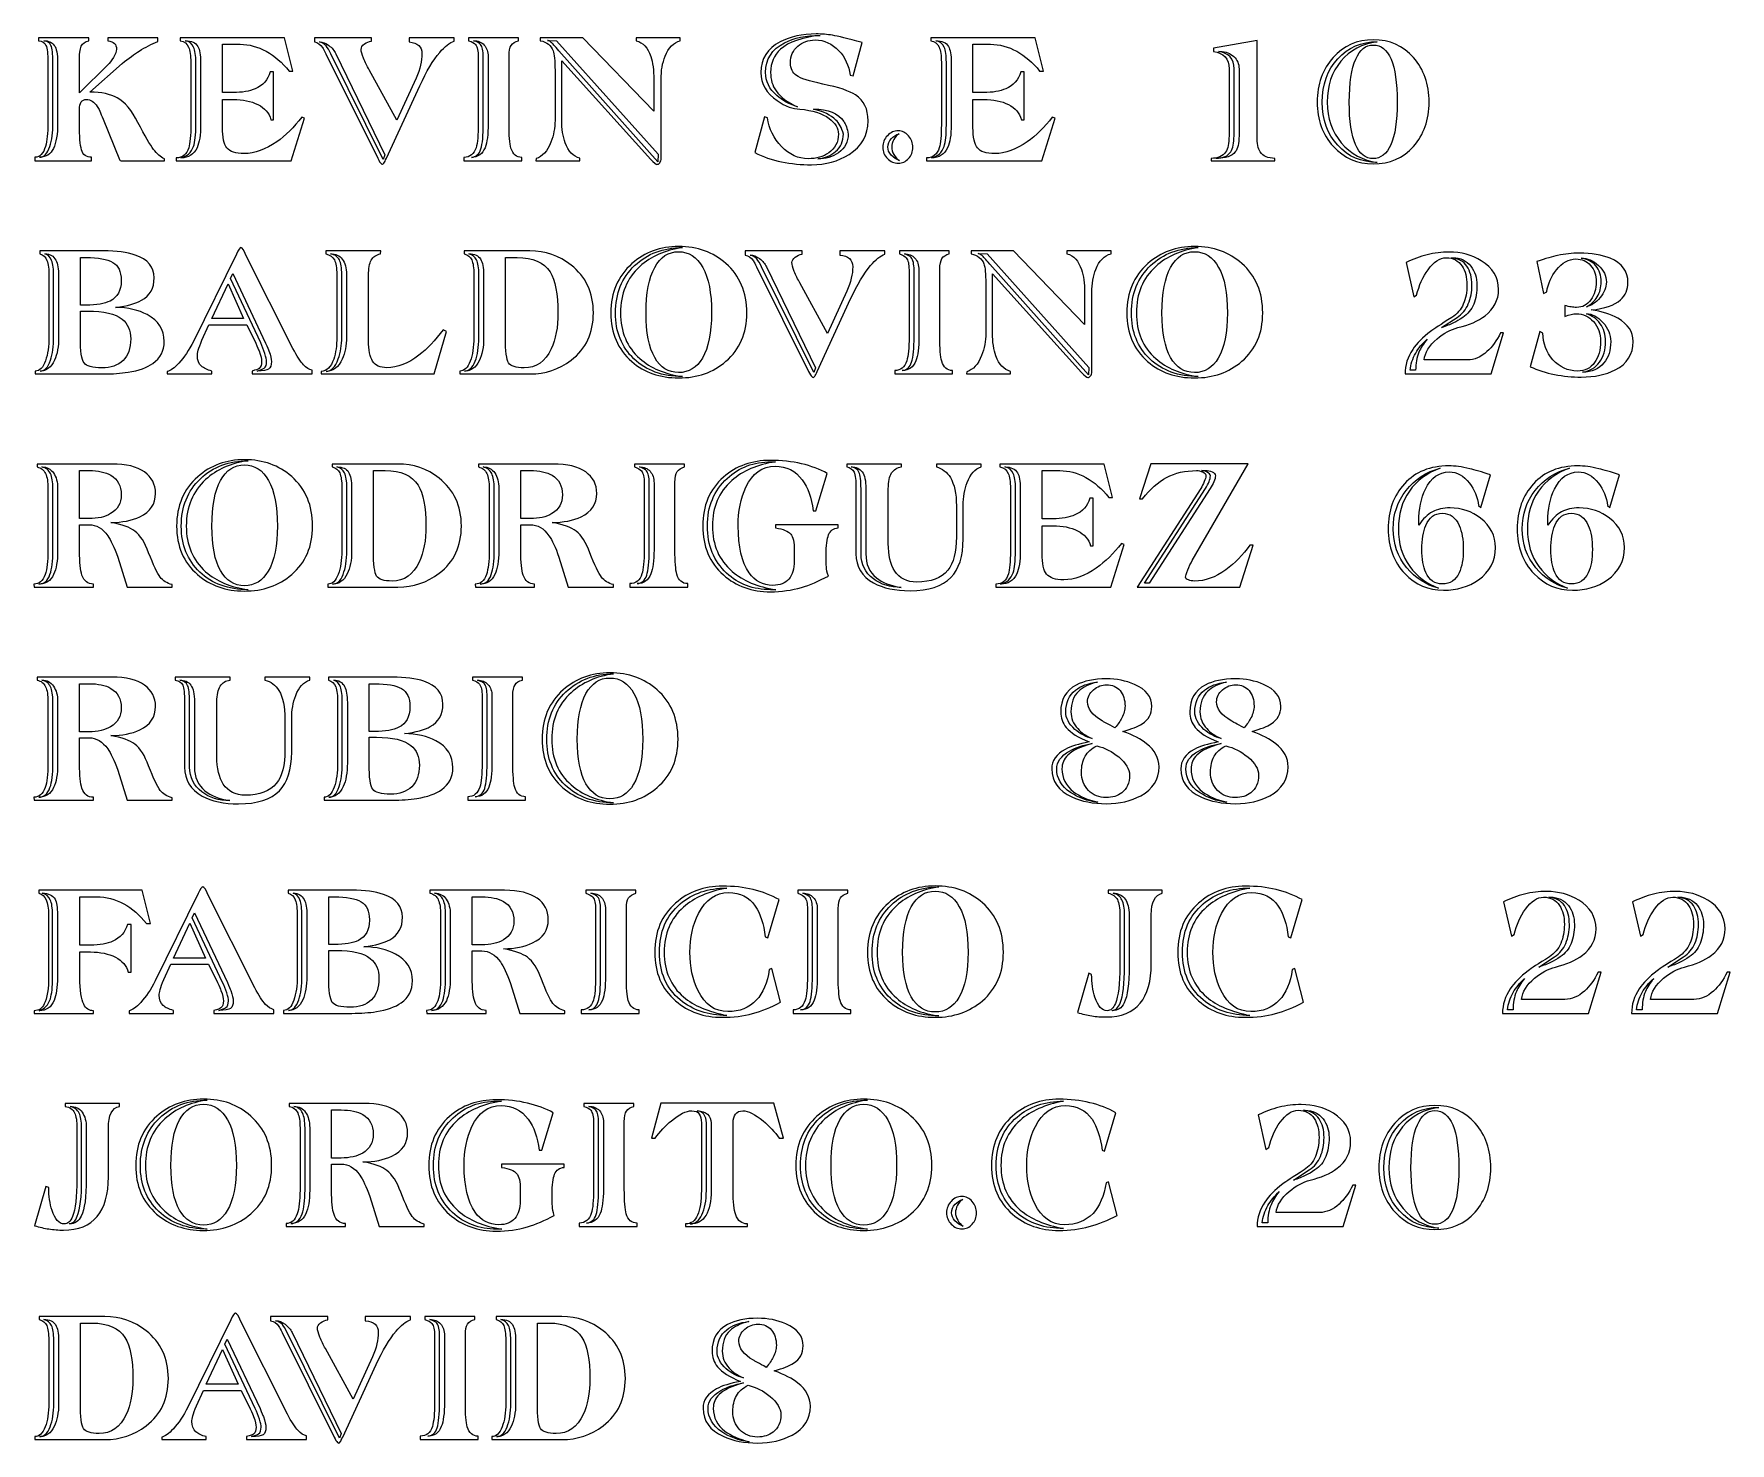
# Model space of a CAD drawing. Header units: centimetres. Extents: x -14.7 to 9.4, y -6.4 to 13.6.
import ezdxf

# ---------------------------------------------------------------- set-up
doc = ezdxf.new("R2010")
doc.units = ezdxf.units.CM
doc.header["$MEASUREMENT"] = 0
doc.layers.add('Capa 1', color=7, linetype='Continuous')

msp = doc.modelspace()

# ---------------------------------------------------------------- linework, layer by layer
at = {"layer": 'Capa 1', "color": 250}
for points, knots in [([(-12.88413, 11.79213), (-12.88413, 11.79213), (-13.4885, 11.79213), (-13.4885, 11.79213), (-13.50651, 11.79213), (-13.51798, 11.79868), (-13.52289, 11.81178), (-13.52289, 11.81178), (-13.75629, 12.38422), (-13.75629, 12.38422), (-13.79232, 12.47757), (-13.81934, 12.53736), (-13.83736, 12.56356), (-13.88158, 12.63071), (-13.93318, 12.66429), (-13.99214, 12.66429), (-14.05929, 12.66429), (-14.09287, 12.61679), (-14.09287, 12.5218), (-14.09287, 12.5218), (-14.09287, 12.31543), (-14.09287, 12.31543), (-14.09287, 12.13854), (-14.08263, 12.0157), (-14.06216, 11.94691), (-14.04168, 11.87812), (-13.99378, 11.84372), (-13.91843, 11.84372), (-13.91843, 11.84372), (-13.91843, 11.79213), (-13.91843, 11.79213), (-13.91843, 11.79213), (-14.72426, 11.79213), (-14.72426, 11.79213), (-14.72426, 11.79213), (-14.72426, 11.84372), (-14.72426, 11.84372), (-14.65383, 11.84372), (-14.60388, 11.8945), (-14.5744, 11.99604), (-14.55147, 12.07466), (-14.54, 12.18604), (-14.54, 12.33017), (-14.54, 12.33017), (-14.54, 13.1925), (-14.54, 13.1925), (-14.54, 13.3137), (-14.54942, 13.39355), (-14.56826, 13.43204), (-14.58709, 13.47053), (-14.6219, 13.49305), (-14.67267, 13.4996), (-14.67267, 13.4996), (-14.67267, 13.54136), (-14.67267, 13.54136), (-14.67267, 13.54136), (-13.95774, 13.54136), (-13.95774, 13.54136), (-13.95774, 13.54136), (-13.95774, 13.4996), (-13.95774, 13.4996), (-14.01179, 13.4865), (-14.04783, 13.4607), (-14.06584, 13.42139), (-14.08386, 13.38208), (-14.09287, 13.30633), (-14.09287, 13.19373), (-14.09287, 13.19373), (-14.09287, 12.75765), (-14.09287, 12.75765), (-14.09287, 12.75765), (-13.68832, 13.15401), (-13.68832, 13.15401), (-13.66375, 13.17571), (-13.63672, 13.21175), (-13.60806, 13.26211), (-13.57899, 13.31288), (-13.56466, 13.35055), (-13.56466, 13.37553), (-13.56466, 13.41361), (-13.57448, 13.44146), (-13.59414, 13.45988), (-13.61379, 13.4779), (-13.64491, 13.49141), (-13.6875, 13.4996), (-13.6875, 13.4996), (-13.6875, 13.54136), (-13.6875, 13.54136), (-13.6875, 13.54136), (-12.97503, 13.54136), (-12.97503, 13.54136), (-12.97503, 13.54136), (-12.97503, 13.48732), (-12.97503, 13.48732), (-13.06675, 13.45128), (-13.15519, 13.40624), (-13.24036, 13.35219), (-13.30915, 13.30797), (-13.39104, 13.24901), (-13.48604, 13.1753), (-13.48604, 13.1753), (-13.94546, 12.76993), (-13.94546, 12.76993), (-13.7784, 12.76666), (-13.64901, 12.73963), (-13.55729, 12.68886), (-13.44591, 12.62662), (-13.34682, 12.50951), (-13.26001, 12.33754), (-13.16011, 12.14427), (-13.08599, 12.01652), (-13.03768, 11.95428), (-12.98936, 11.89204), (-12.93818, 11.847), (-12.88413, 11.81915), (-12.88413, 11.81915), (-12.88413, 11.79213), (-12.88413, 11.79213)], [0, 0, 0, 0, 0.02564103, 0.02564103, 0.02564103, 0.05128205, 0.05128205, 0.05128205, 0.07692308, 0.07692308, 0.07692308, 0.1025641, 0.1025641, 0.1025641, 0.12820513, 0.12820513, 0.12820513, 0.15384615, 0.15384615, 0.15384615, 0.17948718, 0.17948718, 0.17948718, 0.20512821, 0.20512821, 0.20512821, 0.23076923, 0.23076923, 0.23076923, 0.25641026, 0.25641026, 0.25641026, 0.28205128, 0.28205128, 0.28205128, 0.30769231, 0.30769231, 0.30769231, 0.33333333, 0.33333333, 0.33333333, 0.35897436, 0.35897436, 0.35897436, 0.38461538, 0.38461538, 0.38461538, 0.41025641, 0.41025641, 0.41025641, 0.43589744, 0.43589744, 0.43589744, 0.46153846, 0.46153846, 0.46153846, 0.48717949, 0.48717949, 0.48717949, 0.51282051, 0.51282051, 0.51282051, 0.53846154, 0.53846154, 0.53846154, 0.56410256, 0.56410256, 0.56410256, 0.58974359, 0.58974359, 0.58974359, 0.61538462, 0.61538462, 0.61538462, 0.64102564, 0.64102564, 0.64102564, 0.66666667, 0.66666667, 0.66666667, 0.69230769, 0.69230769, 0.69230769, 0.71794872, 0.71794872, 0.71794872, 0.74358974, 0.74358974, 0.74358974, 0.76923077, 0.76923077, 0.76923077, 0.79487179, 0.79487179, 0.79487179, 0.82051282, 0.82051282, 0.82051282, 0.84615385, 0.84615385, 0.84615385, 0.87179487, 0.87179487, 0.87179487, 0.8974359, 0.8974359, 0.8974359, 0.92307692, 0.92307692, 0.92307692, 0.94871795, 0.94871795, 0.94871795, 0.97435897, 0.97435897, 0.97435897, 1, 1, 1, 1]), ([(-10.88921, 12.3965), (-10.88921, 12.3965), (-11.08084, 11.79213), (-11.08084, 11.79213), (-11.08084, 11.79213), (-12.71706, 11.79213), (-12.71706, 11.79213), (-12.71706, 11.79213), (-12.71706, 11.8339), (-12.71706, 11.8339), (-12.62698, 11.8339), (-12.5672, 11.88221), (-12.53772, 11.97885), (-12.51806, 12.04108), (-12.50824, 12.15), (-12.50824, 12.3056), (-12.50824, 12.3056), (-12.50824, 13.1925), (-12.50824, 13.1925), (-12.50824, 13.28913), (-12.51888, 13.3612), (-12.54018, 13.4087), (-12.56147, 13.4562), (-12.60078, 13.4865), (-12.6581, 13.4996), (-12.6581, 13.4996), (-12.6581, 13.54136), (-12.6581, 13.54136), (-12.6581, 13.54136), (-11.1742, 13.54136), (-11.1742, 13.54136), (-11.1742, 13.54136), (-11.05627, 13.0672), (-11.05627, 13.0672), (-11.05627, 13.0672), (-11.11032, 13.0672), (-11.11032, 13.0672), (-11.20696, 13.18841), (-11.31547, 13.28217), (-11.43585, 13.34851), (-11.55623, 13.41484), (-11.6803, 13.44801), (-11.80805, 13.44801), (-11.80805, 13.44801), (-12.05864, 13.44801), (-12.05864, 13.44801), (-12.05864, 13.44801), (-12.05864, 12.76256), (-12.05864, 12.76256), (-12.05864, 12.76256), (-11.90632, 12.76256), (-11.90632, 12.76256), (-11.77857, 12.76256), (-11.67375, 12.78058), (-11.59185, 12.81661), (-11.48376, 12.86411), (-11.41251, 12.94355), (-11.37811, 13.05492), (-11.37811, 13.05492), (-11.33143, 13.05492), (-11.33143, 13.05492), (-11.33143, 13.05492), (-11.33143, 12.37685), (-11.33143, 12.37685), (-11.33143, 12.37685), (-11.37074, 12.37685), (-11.37074, 12.37685), (-11.39531, 12.47184), (-11.45632, 12.5435), (-11.55377, 12.59182), (-11.65123, 12.64013), (-11.76874, 12.66429), (-11.90632, 12.66429), (-11.90632, 12.66429), (-12.05864, 12.66429), (-12.05864, 12.66429), (-12.05864, 12.66429), (-12.05864, 12.26629), (-12.05864, 12.26629), (-12.05864, 12.12543), (-12.03735, 12.02839), (-11.99477, 11.97516), (-11.95218, 11.92193), (-11.87029, 11.89532), (-11.74909, 11.89532), (-11.60004, 11.89532), (-11.44609, 11.951), (-11.28721, 12.06238), (-11.15946, 12.15246), (-11.04071, 12.26957), (-10.93098, 12.4137), (-10.93098, 12.4137), (-10.88921, 12.3965), (-10.88921, 12.3965)], [0, 0, 0, 0, 0.03225806, 0.03225806, 0.03225806, 0.06451613, 0.06451613, 0.06451613, 0.09677419, 0.09677419, 0.09677419, 0.12903226, 0.12903226, 0.12903226, 0.16129032, 0.16129032, 0.16129032, 0.19354839, 0.19354839, 0.19354839, 0.22580645, 0.22580645, 0.22580645, 0.25806452, 0.25806452, 0.25806452, 0.29032258, 0.29032258, 0.29032258, 0.32258065, 0.32258065, 0.32258065, 0.35483871, 0.35483871, 0.35483871, 0.38709677, 0.38709677, 0.38709677, 0.41935484, 0.41935484, 0.41935484, 0.4516129, 0.4516129, 0.4516129, 0.48387097, 0.48387097, 0.48387097, 0.51612903, 0.51612903, 0.51612903, 0.5483871, 0.5483871, 0.5483871, 0.58064516, 0.58064516, 0.58064516, 0.61290323, 0.61290323, 0.61290323, 0.64516129, 0.64516129, 0.64516129, 0.67741935, 0.67741935, 0.67741935, 0.70967742, 0.70967742, 0.70967742, 0.74193548, 0.74193548, 0.74193548, 0.77419355, 0.77419355, 0.77419355, 0.80645161, 0.80645161, 0.80645161, 0.83870968, 0.83870968, 0.83870968, 0.87096774, 0.87096774, 0.87096774, 0.90322581, 0.90322581, 0.90322581, 0.93548387, 0.93548387, 0.93548387, 0.96774194, 0.96774194, 0.96774194, 1, 1, 1, 1]), ([(-8.76409, 13.49469), (-8.82797, 13.47176), (-8.89594, 13.41771), (-8.968, 13.33254), (-9.063, 13.22116), (-9.15718, 13.06311), (-9.25054, 12.85838), (-9.25054, 12.85838), (-9.72715, 11.82898), (-9.72715, 11.82898), (-9.74189, 11.795), (-9.75336, 11.77207), (-9.76155, 11.7606), (-9.76974, 11.74914), (-9.77629, 11.74381), (-9.7812, 11.7434), (-9.78816, 11.74381), (-9.7939, 11.74586), (-9.79881, 11.75077), (-9.81355, 11.76388), (-9.83075, 11.78967), (-9.8504, 11.82857), (-9.8504, 11.82857), (-10.58703, 13.31288), (-10.58703, 13.31288), (-10.60832, 13.35711), (-10.62388, 13.38659), (-10.63371, 13.40133), (-10.66483, 13.44719), (-10.70414, 13.47421), (-10.75163, 13.4824), (-10.75163, 13.4824), (-10.75163, 13.54136), (-10.75163, 13.54136), (-10.75163, 13.54136), (-9.93844, 13.54136), (-9.93844, 13.54136), (-9.93844, 13.54136), (-9.93844, 13.49223), (-9.93844, 13.49223), (-9.97611, 13.48895), (-10.01009, 13.47585), (-10.04039, 13.45292), (-10.07069, 13.42999), (-10.08584, 13.40378), (-10.08584, 13.3743), (-10.08584, 13.3481), (-10.07438, 13.30674), (-10.05145, 13.24942), (-10.02852, 13.19209), (-10.00231, 13.13804), (-9.97283, 13.08727), (-9.97283, 13.08727), (-9.58015, 12.36825), (-9.58015, 12.36825), (-9.58015, 12.36825), (-9.30295, 12.96689), (-9.30295, 12.96689), (-9.24849, 13.09669), (-9.22105, 13.21256), (-9.22105, 13.31452), (-9.22105, 13.41525), (-9.28247, 13.47094), (-9.40531, 13.4824), (-9.40531, 13.4824), (-9.40531, 13.54136), (-9.40531, 13.54136), (-9.40531, 13.54136), (-8.76409, 13.54136), (-8.76409, 13.54136), (-8.76409, 13.54136), (-8.76409, 13.49469), (-8.76409, 13.49469)], [0, 0, 0, 0, 0.04166667, 0.04166667, 0.04166667, 0.08333333, 0.08333333, 0.08333333, 0.125, 0.125, 0.125, 0.16666667, 0.16666667, 0.16666667, 0.20833333, 0.20833333, 0.20833333, 0.25, 0.25, 0.25, 0.29166667, 0.29166667, 0.29166667, 0.33333333, 0.33333333, 0.33333333, 0.375, 0.375, 0.375, 0.41666667, 0.41666667, 0.41666667, 0.45833333, 0.45833333, 0.45833333, 0.5, 0.5, 0.5, 0.54166667, 0.54166667, 0.54166667, 0.58333333, 0.58333333, 0.58333333, 0.625, 0.625, 0.625, 0.66666667, 0.66666667, 0.66666667, 0.70833333, 0.70833333, 0.70833333, 0.75, 0.75, 0.75, 0.79166667, 0.79166667, 0.79166667, 0.83333333, 0.83333333, 0.83333333, 0.875, 0.875, 0.875, 0.91666667, 0.91666667, 0.91666667, 0.95833333, 0.95833333, 0.95833333, 1, 1, 1, 1]), ([(-7.80103, 11.79213), (-7.80103, 11.79213), (-8.62406, 11.79213), (-8.62406, 11.79213), (-8.62406, 11.79213), (-8.62406, 11.84127), (-8.62406, 11.84127), (-8.53889, 11.84127), (-8.48156, 11.88713), (-8.45208, 11.97885), (-8.43079, 12.04641), (-8.42014, 12.16024), (-8.42014, 12.32116), (-8.42014, 12.32116), (-8.42014, 13.27071), (-8.42014, 13.27071), (-8.42014, 13.3526), (-8.43324, 13.41034), (-8.45945, 13.44309), (-8.47583, 13.46439), (-8.50859, 13.48322), (-8.55772, 13.4996), (-8.55772, 13.4996), (-8.55772, 13.54136), (-8.55772, 13.54136), (-8.55772, 13.54136), (-7.84771, 13.54136), (-7.84771, 13.54136), (-7.84771, 13.54136), (-7.84771, 13.4996), (-7.84771, 13.4996), (-7.89685, 13.4865), (-7.93165, 13.46439), (-7.95212, 13.43327), (-7.9726, 13.40215), (-7.98283, 13.35096), (-7.98283, 13.28054), (-7.98283, 13.28054), (-7.98283, 12.32116), (-7.98283, 12.32116), (-7.98283, 12.15205), (-7.97382, 12.03658), (-7.95581, 11.97393), (-7.9296, 11.88549), (-7.87801, 11.84127), (-7.80103, 11.84127), (-7.80103, 11.84127), (-7.80103, 11.79213), (-7.80103, 11.79213)], [0, 0, 0, 0, 0.0625, 0.0625, 0.0625, 0.125, 0.125, 0.125, 0.1875, 0.1875, 0.1875, 0.25, 0.25, 0.25, 0.3125, 0.3125, 0.3125, 0.375, 0.375, 0.375, 0.4375, 0.4375, 0.4375, 0.5, 0.5, 0.5, 0.5625, 0.5625, 0.5625, 0.625, 0.625, 0.625, 0.6875, 0.6875, 0.6875, 0.75, 0.75, 0.75, 0.8125, 0.8125, 0.8125, 0.875, 0.875, 0.875, 0.9375, 0.9375, 0.9375, 1, 1, 1, 1]), ([(-5.54816, 13.4996), (-5.64479, 13.47339), (-5.71686, 13.39969), (-5.76436, 13.27849), (-5.80203, 13.18349), (-5.82086, 13.07376), (-5.82086, 12.94928), (-5.82086, 12.94928), (-5.82086, 11.82939), (-5.82086, 11.82939), (-5.82086, 11.79991), (-5.82741, 11.77821), (-5.84052, 11.76347), (-5.85362, 11.74873), (-5.86672, 11.74136), (-5.87982, 11.74095), (-5.89293, 11.74136), (-5.92241, 11.7647), (-5.96827, 11.81178), (-5.96827, 11.81178), (-7.23352, 13.21461), (-7.23352, 13.21461), (-7.23352, 13.21461), (-7.23352, 12.37111), (-7.23352, 12.37111), (-7.23352, 12.245), (-7.21714, 12.13731), (-7.18479, 12.04723), (-7.14098, 11.92603), (-7.07137, 11.85355), (-6.97555, 11.82898), (-6.97555, 11.82898), (-6.97555, 11.79213), (-6.97555, 11.79213), (-6.97555, 11.79213), (-7.60203, 11.79213), (-7.60203, 11.79213), (-7.60203, 11.79213), (-7.59958, 11.82407), (-7.59958, 11.82407), (-7.50786, 11.85027), (-7.43743, 11.92725), (-7.38829, 12.05501), (-7.34899, 12.15655), (-7.32933, 12.26056), (-7.32933, 12.36702), (-7.32933, 12.36702), (-7.32933, 13.07703), (-7.32933, 13.07703), (-7.32933, 13.21461), (-7.33834, 13.30797), (-7.35636, 13.35711), (-7.3842, 13.43245), (-7.4448, 13.47994), (-7.53816, 13.4996), (-7.53816, 13.4996), (-7.53816, 13.54136), (-7.53816, 13.54136), (-7.53816, 13.54136), (-6.93379, 13.54136), (-6.93379, 13.54136), (-6.93379, 13.54136), (-5.92405, 12.49723), (-5.92405, 12.49723), (-5.92405, 12.49723), (-5.92405, 12.94928), (-5.92405, 12.94928), (-5.92405, 13.08031), (-5.93879, 13.18922), (-5.96827, 13.27603), (-6.00922, 13.39887), (-6.07801, 13.47339), (-6.17464, 13.4996), (-6.17464, 13.4996), (-6.17464, 13.54136), (-6.17464, 13.54136), (-6.17464, 13.54136), (-5.54816, 13.54136), (-5.54816, 13.54136), (-5.54816, 13.54136), (-5.54816, 13.4996), (-5.54816, 13.4996)], [0, 0, 0, 0, 0.03703704, 0.03703704, 0.03703704, 0.07407407, 0.07407407, 0.07407407, 0.11111111, 0.11111111, 0.11111111, 0.14814815, 0.14814815, 0.14814815, 0.18518519, 0.18518519, 0.18518519, 0.22222222, 0.22222222, 0.22222222, 0.25925926, 0.25925926, 0.25925926, 0.2962963, 0.2962963, 0.2962963, 0.33333333, 0.33333333, 0.33333333, 0.37037037, 0.37037037, 0.37037037, 0.40740741, 0.40740741, 0.40740741, 0.44444444, 0.44444444, 0.44444444, 0.48148148, 0.48148148, 0.48148148, 0.51851852, 0.51851852, 0.51851852, 0.55555556, 0.55555556, 0.55555556, 0.59259259, 0.59259259, 0.59259259, 0.62962963, 0.62962963, 0.62962963, 0.66666667, 0.66666667, 0.66666667, 0.7037037, 0.7037037, 0.7037037, 0.74074074, 0.74074074, 0.74074074, 0.77777778, 0.77777778, 0.77777778, 0.81481481, 0.81481481, 0.81481481, 0.85185185, 0.85185185, 0.85185185, 0.88888889, 0.88888889, 0.88888889, 0.92592593, 0.92592593, 0.92592593, 0.96296296, 0.96296296, 0.96296296, 1, 1, 1, 1]), ([(-2.87763, 12.35965), (-2.87763, 12.15819), (-2.96771, 11.99932), (-3.14788, 11.88303), (-3.30183, 11.78476), (-3.48036, 11.73562), (-3.68346, 11.73562), (-3.82759, 11.73562), (-3.96885, 11.74955), (-4.10725, 11.77739), (-4.24565, 11.80523), (-4.37218, 11.84946), (-4.48683, 11.91006), (-4.48683, 11.91006), (-4.34925, 12.41615), (-4.34925, 12.41615), (-4.34925, 12.41615), (-4.30748, 12.40141), (-4.30748, 12.40141), (-4.28619, 12.24582), (-4.22026, 12.11028), (-4.10889, 11.99482), (-3.99793, 11.87935), (-3.8714, 11.82161), (-3.72932, 11.82161), (-3.61303, 11.82161), (-3.51598, 11.84946), (-3.43737, 11.90514), (-3.34606, 11.96902), (-3.3002, 12.05828), (-3.3002, 12.17293), (-3.3002, 12.25483), (-3.34442, 12.32853), (-3.43245, 12.39404), (-3.53073, 12.46611), (-3.66953, 12.51033), (-3.84929, 12.52671), (-3.94551, 12.52671), (-4.05279, 12.56684), (-4.17031, 12.64709), (-4.32386, 12.75192), (-4.40084, 12.8854), (-4.40084, 13.04755), (-4.40084, 13.24082), (-4.30994, 13.38577), (-4.12814, 13.4824), (-3.98564, 13.55774), (-3.81448, 13.59541), (-3.61467, 13.59541), (-3.53605, 13.59541), (-3.45907, 13.58886), (-3.38373, 13.57576), (-3.30839, 13.56266), (-3.16835, 13.52826), (-2.96362, 13.47257), (-2.96362, 13.47257), (-3.09137, 12.99841), (-3.09137, 12.99841), (-3.09137, 12.99841), (-3.13068, 13.0107), (-3.13068, 13.0107), (-3.15197, 13.14828), (-3.20602, 13.26375), (-3.29283, 13.35711), (-3.38782, 13.45865), (-3.50083, 13.50943), (-3.63186, 13.50943), (-3.72686, 13.50943), (-3.80875, 13.48035), (-3.87754, 13.42221), (-3.94633, 13.36407), (-3.98073, 13.28422), (-3.98073, 13.18267), (-3.98073, 13.10242), (-3.95247, 13.04264), (-3.89597, 13.00333), (-3.83946, 12.96402), (-3.71458, 12.92389), (-3.52131, 12.88294), (-3.29365, 12.83545), (-3.13805, 12.78385), (-3.05452, 12.72817), (-2.93659, 12.64955), (-2.87763, 12.52671), (-2.87763, 12.35965)], [0, 0, 0, 0, 0.03571429, 0.03571429, 0.03571429, 0.07142857, 0.07142857, 0.07142857, 0.10714286, 0.10714286, 0.10714286, 0.14285714, 0.14285714, 0.14285714, 0.17857143, 0.17857143, 0.17857143, 0.21428571, 0.21428571, 0.21428571, 0.25, 0.25, 0.25, 0.28571429, 0.28571429, 0.28571429, 0.32142857, 0.32142857, 0.32142857, 0.35714286, 0.35714286, 0.35714286, 0.39285714, 0.39285714, 0.39285714, 0.42857143, 0.42857143, 0.42857143, 0.46428571, 0.46428571, 0.46428571, 0.5, 0.5, 0.5, 0.53571429, 0.53571429, 0.53571429, 0.57142857, 0.57142857, 0.57142857, 0.60714286, 0.60714286, 0.60714286, 0.64285714, 0.64285714, 0.64285714, 0.67857143, 0.67857143, 0.67857143, 0.71428571, 0.71428571, 0.71428571, 0.75, 0.75, 0.75, 0.78571429, 0.78571429, 0.78571429, 0.82142857, 0.82142857, 0.82142857, 0.85714286, 0.85714286, 0.85714286, 0.89285714, 0.89285714, 0.89285714, 0.92857143, 0.92857143, 0.92857143, 0.96428571, 0.96428571, 0.96428571, 1, 1, 1, 1]), ([(-3.56062, 13.5733), (-3.76371, 13.5733), (-3.93241, 13.53891), (-4.06672, 13.47012), (-4.24524, 13.3784), (-4.33451, 13.23754), (-4.33451, 13.04755), (-4.33451, 12.92143), (-4.28209, 12.81252), (-4.17727, 12.7208), (-4.09702, 12.65037), (-3.99793, 12.59714), (-3.88, 12.56111), (-4.02413, 12.62334), (-4.1265, 12.69869), (-4.1871, 12.78713), (-4.23787, 12.86083), (-4.26326, 12.94764), (-4.26326, 13.04755), (-4.26326, 13.18349), (-4.21658, 13.29323), (-4.12322, 13.37676), (-4.00693, 13.48158), (-3.8194, 13.5471), (-3.56062, 13.5733)], [0, 0, 0, 0, 0.125, 0.125, 0.125, 0.25, 0.25, 0.25, 0.375, 0.375, 0.375, 0.5, 0.5, 0.5, 0.625, 0.625, 0.625, 0.75, 0.75, 0.75, 0.875, 0.875, 0.875, 1, 1, 1, 1]), ([(-0.21692, 12.3965), (-0.21692, 12.3965), (-0.40855, 11.79213), (-0.40855, 11.79213), (-0.40855, 11.79213), (-2.04477, 11.79213), (-2.04477, 11.79213), (-2.04477, 11.79213), (-2.04477, 11.8339), (-2.04477, 11.8339), (-1.95469, 11.8339), (-1.89491, 11.88221), (-1.86543, 11.97885), (-1.84577, 12.04108), (-1.83595, 12.15), (-1.83595, 12.3056), (-1.83595, 12.3056), (-1.83595, 13.1925), (-1.83595, 13.1925), (-1.83595, 13.28913), (-1.84659, 13.3612), (-1.86789, 13.4087), (-1.88918, 13.4562), (-1.92849, 13.4865), (-1.98581, 13.4996), (-1.98581, 13.4996), (-1.98581, 13.54136), (-1.98581, 13.54136), (-1.98581, 13.54136), (-0.50191, 13.54136), (-0.50191, 13.54136), (-0.50191, 13.54136), (-0.38398, 13.0672), (-0.38398, 13.0672), (-0.38398, 13.0672), (-0.43803, 13.0672), (-0.43803, 13.0672), (-0.53467, 13.18841), (-0.64318, 13.28217), (-0.76356, 13.34851), (-0.88394, 13.41484), (-1.00801, 13.44801), (-1.13576, 13.44801), (-1.13576, 13.44801), (-1.38635, 13.44801), (-1.38635, 13.44801), (-1.38635, 13.44801), (-1.38635, 12.76256), (-1.38635, 12.76256), (-1.38635, 12.76256), (-1.23403, 12.76256), (-1.23403, 12.76256), (-1.10628, 12.76256), (-1.00146, 12.78058), (-0.91956, 12.81661), (-0.81147, 12.86411), (-0.74022, 12.94355), (-0.70582, 13.05492), (-0.70582, 13.05492), (-0.65914, 13.05492), (-0.65914, 13.05492), (-0.65914, 13.05492), (-0.65914, 12.37685), (-0.65914, 12.37685), (-0.65914, 12.37685), (-0.69845, 12.37685), (-0.69845, 12.37685), (-0.72302, 12.47184), (-0.78403, 12.5435), (-0.88148, 12.59182), (-0.97894, 12.64013), (-1.09645, 12.66429), (-1.23403, 12.66429), (-1.23403, 12.66429), (-1.38635, 12.66429), (-1.38635, 12.66429), (-1.38635, 12.66429), (-1.38635, 12.26629), (-1.38635, 12.26629), (-1.38635, 12.12543), (-1.36506, 12.02839), (-1.32248, 11.97516), (-1.27989, 11.92193), (-1.198, 11.89532), (-1.0768, 11.89532), (-0.92775, 11.89532), (-0.7738, 11.951), (-0.61492, 12.06238), (-0.48717, 12.15246), (-0.36842, 12.26957), (-0.25869, 12.4137), (-0.25869, 12.4137), (-0.21692, 12.3965), (-0.21692, 12.3965)], [0, 0, 0, 0, 0.03225806, 0.03225806, 0.03225806, 0.06451613, 0.06451613, 0.06451613, 0.09677419, 0.09677419, 0.09677419, 0.12903226, 0.12903226, 0.12903226, 0.16129032, 0.16129032, 0.16129032, 0.19354839, 0.19354839, 0.19354839, 0.22580645, 0.22580645, 0.22580645, 0.25806452, 0.25806452, 0.25806452, 0.29032258, 0.29032258, 0.29032258, 0.32258065, 0.32258065, 0.32258065, 0.35483871, 0.35483871, 0.35483871, 0.38709677, 0.38709677, 0.38709677, 0.41935484, 0.41935484, 0.41935484, 0.4516129, 0.4516129, 0.4516129, 0.48387097, 0.48387097, 0.48387097, 0.51612903, 0.51612903, 0.51612903, 0.5483871, 0.5483871, 0.5483871, 0.58064516, 0.58064516, 0.58064516, 0.61290323, 0.61290323, 0.61290323, 0.64516129, 0.64516129, 0.64516129, 0.67741935, 0.67741935, 0.67741935, 0.70967742, 0.70967742, 0.70967742, 0.74193548, 0.74193548, 0.74193548, 0.77419355, 0.77419355, 0.77419355, 0.80645161, 0.80645161, 0.80645161, 0.83870968, 0.83870968, 0.83870968, 0.87096774, 0.87096774, 0.87096774, 0.90322581, 0.90322581, 0.90322581, 0.93548387, 0.93548387, 0.93548387, 0.96774194, 0.96774194, 0.96774194, 1, 1, 1, 1]), ([(5.09956, 12.62621), (5.09956, 12.37357), (5.02545, 12.16392), (4.87722, 11.99768), (4.729, 11.83103), (4.5386, 11.74791), (4.30602, 11.74791), (4.07836, 11.74791), (3.88837, 11.83144), (3.73604, 11.99891), (3.58372, 12.16597), (3.50756, 12.37521), (3.50756, 12.62621), (3.50756, 12.88049), (3.58331, 13.09177), (3.73482, 13.25965), (3.88632, 13.42794), (4.07672, 13.51188), (4.30602, 13.51188), (4.5386, 13.51188), (4.729, 13.42794), (4.87722, 13.25965), (5.02545, 13.09177), (5.09956, 12.88049), (5.09956, 12.62621)], [0, 0, 0, 0, 0.125, 0.125, 0.125, 0.25, 0.25, 0.25, 0.375, 0.375, 0.375, 0.5, 0.5, 0.5, 0.625, 0.625, 0.625, 0.75, 0.75, 0.75, 0.875, 0.875, 0.875, 1, 1, 1, 1]), ([(-14.40242, 12.33017), (-14.40242, 12.33017), (-14.40242, 13.1925), (-14.40242, 13.1925), (-14.40242, 13.30879), (-14.41839, 13.38904), (-14.45033, 13.43327), (-14.48227, 13.47749), (-14.53181, 13.4996), (-14.59897, 13.4996), (-14.54983, 13.49305), (-14.51584, 13.47053), (-14.49701, 13.43204), (-14.47817, 13.39355), (-14.46876, 13.3137), (-14.46876, 13.1925), (-14.46876, 13.1925), (-14.46876, 12.33017), (-14.46876, 12.33017), (-14.46876, 12.19586), (-14.4835, 12.08449), (-14.51298, 11.99604), (-14.54737, 11.8945), (-14.59569, 11.84372), (-14.65793, 11.84372), (-14.56621, 11.84372), (-14.50069, 11.88508), (-14.46139, 11.96779), (-14.42208, 12.0505), (-14.40242, 12.17129), (-14.40242, 12.33017)], [0, 0, 0, 0, 0.1, 0.1, 0.1, 0.2, 0.2, 0.2, 0.3, 0.3, 0.3, 0.4, 0.4, 0.4, 0.5, 0.5, 0.5, 0.6, 0.6, 0.6, 0.7, 0.7, 0.7, 0.8, 0.8, 0.8, 0.9, 0.9, 0.9, 1, 1, 1, 1]), ([(-12.3682, 12.3056), (-12.3682, 12.3056), (-12.3682, 13.1925), (-12.3682, 13.1925), (-12.3682, 13.29732), (-12.3813, 13.37185), (-12.40751, 13.41607), (-12.44027, 13.47176), (-12.50005, 13.4996), (-12.58685, 13.4996), (-12.52871, 13.4865), (-12.48899, 13.4562), (-12.46811, 13.4087), (-12.44723, 13.3612), (-12.43699, 13.28913), (-12.43699, 13.1925), (-12.43699, 13.1925), (-12.43699, 12.3056), (-12.43699, 12.3056), (-12.43699, 12.16147), (-12.44764, 12.05828), (-12.46934, 11.99604), (-12.49923, 11.90924), (-12.5586, 11.85519), (-12.64827, 11.8339), (-12.54018, 11.8339), (-12.46402, 11.88221), (-12.41979, 11.97885), (-12.3854, 12.05255), (-12.3682, 12.16147), (-12.3682, 12.3056)], [0, 0, 0, 0, 0.1, 0.1, 0.1, 0.2, 0.2, 0.2, 0.3, 0.3, 0.3, 0.4, 0.4, 0.4, 0.5, 0.5, 0.5, 0.6, 0.6, 0.6, 0.7, 0.7, 0.7, 0.8, 0.8, 0.8, 0.9, 0.9, 0.9, 1, 1, 1, 1]), ([(-9.74844, 11.8773), (-9.74844, 11.8773), (-10.44699, 13.31288), (-10.44699, 13.31288), (-10.46828, 13.35874), (-10.50104, 13.39846), (-10.54526, 13.43204), (-10.58949, 13.46561), (-10.63453, 13.4824), (-10.68039, 13.4824), (-10.64435, 13.47585), (-10.61242, 13.45701), (-10.58457, 13.4259), (-10.56328, 13.40133), (-10.54035, 13.36366), (-10.51578, 13.31288), (-10.51578, 13.31288), (-9.77383, 11.8126), (-9.77383, 11.8126), (-9.77383, 11.8126), (-9.74844, 11.8773), (-9.74844, 11.8773)], [0, 0, 0, 0, 0.14285714, 0.14285714, 0.14285714, 0.28571429, 0.28571429, 0.28571429, 0.42857143, 0.42857143, 0.42857143, 0.57142857, 0.57142857, 0.57142857, 0.71428571, 0.71428571, 0.71428571, 0.85714286, 0.85714286, 0.85714286, 1, 1, 1, 1]), ([(-8.2801, 12.3228), (-8.2801, 12.3228), (-8.2801, 13.27112), (-8.2801, 13.27112), (-8.2801, 13.34155), (-8.29894, 13.39723), (-8.33661, 13.43818), (-8.37428, 13.47913), (-8.42424, 13.4996), (-8.48647, 13.4996), (-8.4357, 13.48158), (-8.40294, 13.46357), (-8.3882, 13.44555), (-8.362, 13.41279), (-8.34889, 13.35465), (-8.34889, 13.27112), (-8.34889, 13.27112), (-8.34889, 12.3228), (-8.34889, 12.3228), (-8.34889, 12.1541), (-8.36036, 12.0333), (-8.38329, 11.96042), (-8.40622, 11.88754), (-8.45126, 11.84782), (-8.51841, 11.84127), (-8.42506, 11.84127), (-8.36036, 11.88713), (-8.32433, 11.97885), (-8.29485, 12.05255), (-8.2801, 12.1672), (-8.2801, 12.3228)], [0, 0, 0, 0, 0.1, 0.1, 0.1, 0.2, 0.2, 0.2, 0.3, 0.3, 0.3, 0.4, 0.4, 0.4, 0.5, 0.5, 0.5, 0.6, 0.6, 0.6, 0.7, 0.7, 0.7, 0.8, 0.8, 0.8, 0.9, 0.9, 0.9, 1, 1, 1, 1]), ([(-5.86672, 11.77944), (-5.86672, 11.77944), (-5.86263, 11.88549), (-5.86263, 11.88549), (-5.86263, 11.88549), (-7.30722, 13.4996), (-7.30722, 13.4996), (-7.30722, 13.4996), (-7.43743, 13.50206), (-7.43743, 13.50206), (-7.42146, 13.50206), (-7.40263, 13.49305), (-7.38174, 13.47462), (-7.36905, 13.46275), (-7.33261, 13.42303), (-7.27323, 13.35465), (-7.27323, 13.35465), (-5.86672, 11.77944), (-5.86672, 11.77944)], [0, 0, 0, 0, 0.16666667, 0.16666667, 0.16666667, 0.33333333, 0.33333333, 0.33333333, 0.5, 0.5, 0.5, 0.66666667, 0.66666667, 0.66666667, 0.83333333, 0.83333333, 0.83333333, 1, 1, 1, 1]), ([(-1.69591, 12.3056), (-1.69591, 12.3056), (-1.69591, 13.1925), (-1.69591, 13.1925), (-1.69591, 13.29732), (-1.70901, 13.37185), (-1.73522, 13.41607), (-1.76798, 13.47176), (-1.82776, 13.4996), (-1.91456, 13.4996), (-1.85642, 13.4865), (-1.8167, 13.4562), (-1.79582, 13.4087), (-1.77494, 13.3612), (-1.7647, 13.28913), (-1.7647, 13.1925), (-1.7647, 13.1925), (-1.7647, 12.3056), (-1.7647, 12.3056), (-1.7647, 12.16147), (-1.77535, 12.05828), (-1.79705, 11.99604), (-1.82694, 11.90924), (-1.88631, 11.85519), (-1.97598, 11.8339), (-1.86789, 11.8339), (-1.79173, 11.88221), (-1.7475, 11.97885), (-1.71311, 12.05255), (-1.69591, 12.16147), (-1.69591, 12.3056)], [0, 0, 0, 0, 0.1, 0.1, 0.1, 0.2, 0.2, 0.2, 0.3, 0.3, 0.3, 0.4, 0.4, 0.4, 0.5, 0.5, 0.5, 0.6, 0.6, 0.6, 0.7, 0.7, 0.7, 0.8, 0.8, 0.8, 0.9, 0.9, 0.9, 1, 1, 1, 1]), ([(2.90811, 11.79213), (2.90811, 11.79213), (1.9991, 11.79213), (1.9991, 11.79213), (1.9991, 11.79213), (1.9991, 11.82653), (1.9991, 11.82653), (2.09737, 11.82653), (2.16616, 11.85601), (2.20547, 11.91497), (2.23822, 11.96451), (2.2546, 12.04149), (2.2546, 12.14632), (2.2546, 12.14632), (2.2546, 13.09914), (2.2546, 13.09914), (2.2546, 13.24327), (2.1809, 13.32558), (2.03349, 13.34523), (2.03349, 13.34523), (2.03349, 13.39191), (2.03349, 13.39191), (2.03349, 13.39191), (2.6526, 13.50287), (2.6526, 13.50287), (2.6526, 13.50287), (2.6526, 12.14632), (2.6526, 12.14632), (2.6526, 12.04149), (2.66816, 11.96533), (2.69928, 11.91743), (2.73859, 11.85683), (2.8082, 11.82653), (2.90811, 11.82653), (2.90811, 11.82653), (2.90811, 11.79213), (2.90811, 11.79213)], [0, 0, 0, 0, 0.08333333, 0.08333333, 0.08333333, 0.16666667, 0.16666667, 0.16666667, 0.25, 0.25, 0.25, 0.33333333, 0.33333333, 0.33333333, 0.41666667, 0.41666667, 0.41666667, 0.5, 0.5, 0.5, 0.58333333, 0.58333333, 0.58333333, 0.66666667, 0.66666667, 0.66666667, 0.75, 0.75, 0.75, 0.83333333, 0.83333333, 0.83333333, 0.91666667, 0.91666667, 0.91666667, 1, 1, 1, 1]), ([(2.3971, 12.14836), (2.3971, 12.14836), (2.3971, 13.09914), (2.3971, 13.09914), (2.3971, 13.16957), (2.37212, 13.22812), (2.32216, 13.2748), (2.27221, 13.32148), (2.20792, 13.34482), (2.12931, 13.34482), (2.12931, 13.34482), (2.10474, 13.34482), (2.10474, 13.34482), (2.25215, 13.32517), (2.32585, 13.24327), (2.32585, 13.09914), (2.32585, 13.09914), (2.32585, 12.14836), (2.32585, 12.14836), (2.32585, 12.04354), (2.31029, 11.96738), (2.27917, 11.91988), (2.23986, 11.85928), (2.17025, 11.82898), (2.07034, 11.82898), (2.07034, 11.82898), (2.07771, 11.82653), (2.07771, 11.82653), (2.2071, 11.82653), (2.29555, 11.85683), (2.34305, 11.91743), (2.37908, 11.96329), (2.3971, 12.04027), (2.3971, 12.14836)], [0, 0, 0, 0, 0.09090909, 0.09090909, 0.09090909, 0.18181818, 0.18181818, 0.18181818, 0.27272727, 0.27272727, 0.27272727, 0.36363636, 0.36363636, 0.36363636, 0.45454545, 0.45454545, 0.45454545, 0.54545455, 0.54545455, 0.54545455, 0.63636364, 0.63636364, 0.63636364, 0.72727273, 0.72727273, 0.72727273, 0.81818182, 0.81818182, 0.81818182, 0.90909091, 0.90909091, 0.90909091, 1, 1, 1, 1]), ([(4.36253, 11.77002), (4.15616, 11.79786), (3.98582, 11.88999), (3.85151, 12.04682), (3.71721, 12.20364), (3.65006, 12.3965), (3.65006, 12.62621), (3.65006, 12.8592), (3.71516, 13.05287), (3.84537, 13.20806), (3.97558, 13.36325), (4.14797, 13.45538), (4.36253, 13.48486), (4.13568, 13.48486), (3.94815, 13.40419), (3.80033, 13.24246), (3.65251, 13.08113), (3.57881, 12.87557), (3.57881, 12.62621), (3.57881, 12.37848), (3.65251, 12.17375), (3.80033, 12.01242), (3.94815, 11.85068), (4.13568, 11.77002), (4.36253, 11.77002)], [0, 0, 0, 0, 0.125, 0.125, 0.125, 0.25, 0.25, 0.25, 0.375, 0.375, 0.375, 0.5, 0.5, 0.5, 0.625, 0.625, 0.625, 0.75, 0.75, 0.75, 0.875, 0.875, 0.875, 1, 1, 1, 1]), ([(4.64506, 12.62621), (4.64506, 12.90014), (4.61598, 13.10406), (4.55784, 13.23754), (4.4997, 13.37144), (4.41576, 13.43818), (4.30602, 13.43818), (4.19956, 13.43818), (4.11603, 13.37103), (4.05543, 13.23631), (3.99483, 13.10201), (3.96453, 12.8985), (3.96453, 12.62621), (3.96453, 12.35555), (3.99401, 12.1541), (4.05297, 12.02225), (4.11193, 11.88999), (4.19546, 11.82407), (4.30356, 11.82407), (4.41166, 11.82407), (4.4956, 11.88958), (4.55538, 12.02102), (4.61517, 12.15205), (4.64506, 12.35392), (4.64506, 12.62621)], [0, 0, 0, 0, 0.125, 0.125, 0.125, 0.25, 0.25, 0.25, 0.375, 0.375, 0.375, 0.5, 0.5, 0.5, 0.625, 0.625, 0.625, 0.75, 0.75, 0.75, 0.875, 0.875, 0.875, 1, 1, 1, 1]), ([(-3.16016, 12.17293), (-3.1749, 12.25155), (-3.19537, 12.31051), (-3.22158, 12.34982), (-3.30347, 12.46775), (-3.44679, 12.52671), (-3.65152, 12.52671), (-3.51394, 12.49395), (-3.4083, 12.44236), (-3.33459, 12.37193), (-3.28873, 12.32935), (-3.25352, 12.26301), (-3.22895, 12.17293), (-3.22895, 12.07139), (-3.2658, 11.98867), (-3.33951, 11.9248), (-3.40666, 11.86583), (-3.49019, 11.83062), (-3.5901, 11.81915), (-3.48036, 11.81752), (-3.38373, 11.847), (-3.3002, 11.9076), (-3.20684, 11.97475), (-3.16016, 12.0632), (-3.16016, 12.17293)], [0, 0, 0, 0, 0.125, 0.125, 0.125, 0.25, 0.25, 0.25, 0.375, 0.375, 0.375, 0.5, 0.5, 0.5, 0.625, 0.625, 0.625, 0.75, 0.75, 0.75, 0.875, 0.875, 0.875, 1, 1, 1, 1]), ([(-2.24132, 11.98499), (-2.24132, 11.92234), (-2.26179, 11.8687), (-2.30274, 11.82448), (-2.34368, 11.77985), (-2.392, 11.75773), (-2.44769, 11.75773), (-2.50665, 11.75773), (-2.55824, 11.77985), (-2.60247, 11.82448), (-2.64669, 11.8687), (-2.6688, 11.92316), (-2.6688, 11.98744), (-2.6688, 12.04846), (-2.6471, 12.1021), (-2.60369, 12.14918), (-2.56029, 12.19627), (-2.50829, 12.21961), (-2.44769, 12.21961), (-2.39364, 12.21961), (-2.34573, 12.19545), (-2.30397, 12.14673), (-2.2622, 12.098), (-2.24132, 12.04436), (-2.24132, 11.98499)], [0, 0, 0, 0, 0.125, 0.125, 0.125, 0.25, 0.25, 0.25, 0.375, 0.375, 0.375, 0.5, 0.5, 0.5, 0.625, 0.625, 0.625, 0.75, 0.75, 0.75, 0.875, 0.875, 0.875, 1, 1, 1, 1]), ([(-2.43049, 11.79459), (-2.46325, 11.81588), (-2.48986, 11.84454), (-2.51034, 11.88057), (-2.53081, 11.91661), (-2.54105, 11.95182), (-2.54105, 11.98622), (-2.54105, 12.02061), (-2.53163, 12.05623), (-2.51279, 12.09309), (-2.49396, 12.12994), (-2.46898, 12.15819), (-2.43786, 12.17785), (-2.48208, 12.16147), (-2.51812, 12.13854), (-2.54596, 12.10906), (-2.58035, 12.07302), (-2.59755, 12.03208), (-2.59755, 11.98622), (-2.59755, 11.94527), (-2.58117, 11.90719), (-2.54842, 11.87198), (-2.51566, 11.83676), (-2.47635, 11.81097), (-2.43049, 11.79459)], [0, 0, 0, 0, 0.125, 0.125, 0.125, 0.25, 0.25, 0.25, 0.375, 0.375, 0.375, 0.5, 0.5, 0.5, 0.625, 0.625, 0.625, 0.75, 0.75, 0.75, 0.875, 0.875, 0.875, 1, 1, 1, 1]), ([(-12.88658, 9.22479), (-12.88658, 9.09212), (-12.93981, 8.98812), (-13.04627, 8.91277), (-13.1298, 8.85381), (-13.24773, 8.81205), (-13.40005, 8.78748), (-13.50324, 8.7711), (-13.61953, 8.76291), (-13.74892, 8.76291), (-13.74892, 8.76291), (-14.71935, 8.76291), (-14.71935, 8.76291), (-14.71935, 8.76291), (-14.71935, 8.80468), (-14.71935, 8.80468), (-14.65547, 8.80468), (-14.60715, 8.85258), (-14.5744, 8.9484), (-14.54164, 9.04421), (-14.52526, 9.15845), (-14.52526, 9.29112), (-14.52526, 9.29112), (-14.52526, 10.15345), (-14.52526, 10.15345), (-14.52526, 10.25009), (-14.53468, 10.32379), (-14.55351, 10.37456), (-14.57235, 10.42534), (-14.60634, 10.45728), (-14.65547, 10.47038), (-14.65547, 10.47038), (-14.65547, 10.51214), (-14.65547, 10.51214), (-14.65547, 10.51214), (-13.74892, 10.51214), (-13.74892, 10.51214), (-13.56384, 10.51214), (-13.41397, 10.49249), (-13.29932, 10.45318), (-13.11916, 10.39094), (-13.02908, 10.28284), (-13.02908, 10.12889), (-13.02908, 9.98312), (-13.08886, 9.87665), (-13.20842, 9.8095), (-13.28868, 9.76364), (-13.41152, 9.73007), (-13.57694, 9.70877), (-13.40005, 9.7055), (-13.25019, 9.6711), (-13.12735, 9.60559), (-12.96684, 9.52042), (-12.88658, 9.39349), (-12.88658, 9.22479)], [0, 0, 0, 0, 0.05555556, 0.05555556, 0.05555556, 0.11111111, 0.11111111, 0.11111111, 0.16666667, 0.16666667, 0.16666667, 0.22222222, 0.22222222, 0.22222222, 0.27777778, 0.27777778, 0.27777778, 0.33333333, 0.33333333, 0.33333333, 0.38888889, 0.38888889, 0.38888889, 0.44444444, 0.44444444, 0.44444444, 0.5, 0.5, 0.5, 0.55555556, 0.55555556, 0.55555556, 0.61111111, 0.61111111, 0.61111111, 0.66666667, 0.66666667, 0.66666667, 0.72222222, 0.72222222, 0.72222222, 0.77777778, 0.77777778, 0.77777778, 0.83333333, 0.83333333, 0.83333333, 0.88888889, 0.88888889, 0.88888889, 0.94444444, 0.94444444, 0.94444444, 1, 1, 1, 1]), ([(-14.38768, 9.29112), (-14.38768, 9.29112), (-14.38768, 10.15345), (-14.38768, 10.15345), (-14.38768, 10.25336), (-14.40078, 10.3287), (-14.42699, 10.37948), (-14.45811, 10.44008), (-14.5097, 10.47038), (-14.58177, 10.47038), (-14.53755, 10.45728), (-14.50602, 10.42534), (-14.48718, 10.37456), (-14.46835, 10.32379), (-14.45893, 10.25009), (-14.45893, 10.15345), (-14.45893, 10.15345), (-14.45893, 9.29112), (-14.45893, 9.29112), (-14.45893, 9.15682), (-14.47367, 9.04544), (-14.50315, 8.957), (-14.53755, 8.85545), (-14.58668, 8.80468), (-14.65056, 8.80468), (-14.56048, 8.80468), (-14.4925, 8.85545), (-14.44664, 8.957), (-14.40734, 9.04217), (-14.38768, 9.15354), (-14.38768, 9.29112)], [0, 0, 0, 0, 0.1, 0.1, 0.1, 0.2, 0.2, 0.2, 0.3, 0.3, 0.3, 0.4, 0.4, 0.4, 0.5, 0.5, 0.5, 0.6, 0.6, 0.6, 0.7, 0.7, 0.7, 0.8, 0.8, 0.8, 0.9, 0.9, 0.9, 1, 1, 1, 1]), ([(-13.49832, 10.08466), (-13.49832, 10.08466), (-13.49832, 10.09449), (-13.49832, 10.09449), (-13.49832, 10.21733), (-13.53804, 10.30209), (-13.61748, 10.34877), (-13.69691, 10.39545), (-13.82426, 10.41879), (-13.99951, 10.41879), (-13.99951, 10.41879), (-14.07813, 10.41879), (-14.07813, 10.41879), (-14.07813, 10.41879), (-14.07813, 9.74071), (-14.07813, 9.74071), (-14.07813, 9.74071), (-13.99951, 9.74071), (-13.99951, 9.74071), (-13.84719, 9.74071), (-13.73254, 9.76037), (-13.65556, 9.79968), (-13.55073, 9.85372), (-13.49832, 9.94872), (-13.49832, 10.08466)], [0, 0, 0, 0, 0.125, 0.125, 0.125, 0.25, 0.25, 0.25, 0.375, 0.375, 0.375, 0.5, 0.5, 0.5, 0.625, 0.625, 0.625, 0.75, 0.75, 0.75, 0.875, 0.875, 0.875, 1, 1, 1, 1]), ([(-10.78357, 8.76291), (-10.78357, 8.76291), (-11.63607, 8.76291), (-11.63607, 8.76291), (-11.63607, 8.76291), (-11.63607, 8.80468), (-11.63607, 8.80468), (-11.58448, 8.81778), (-11.55172, 8.83006), (-11.53698, 8.84153), (-11.51282, 8.86118), (-11.50095, 8.89394), (-11.50095, 8.9398), (-11.50095, 8.97378), (-11.51282, 9.02374), (-11.53698, 9.08925), (-11.54353, 9.10563), (-11.55991, 9.1433), (-11.58571, 9.20227), (-11.58571, 9.20227), (-11.71305, 9.46064), (-11.71305, 9.46064), (-11.71305, 9.46064), (-12.25027, 9.46064), (-12.25027, 9.46064), (-12.25027, 9.46064), (-12.351, 9.24444), (-12.351, 9.24444), (-12.37557, 9.1822), (-12.39236, 9.13389), (-12.40136, 9.09949), (-12.41037, 9.0651), (-12.41488, 9.03889), (-12.41488, 9.02087), (-12.41488, 8.95863), (-12.39563, 8.9095), (-12.35714, 8.87347), (-12.3252, 8.84398), (-12.27648, 8.82105), (-12.21096, 8.80468), (-12.21096, 8.80468), (-12.21096, 8.76291), (-12.21096, 8.76291), (-12.21096, 8.76291), (-12.84236, 8.76291), (-12.84236, 8.76291), (-12.84236, 8.76291), (-12.84236, 8.79976), (-12.84236, 8.79976), (-12.79814, 8.80795), (-12.74327, 8.84726), (-12.67775, 8.91769), (-12.60405, 8.99794), (-12.53526, 9.10031), (-12.47138, 9.22479), (-12.47138, 9.22479), (-11.85964, 10.46547), (-11.85964, 10.46547), (-11.8318, 10.5277), (-11.81051, 10.55882), (-11.79577, 10.55882), (-11.77447, 10.55882), (-11.75072, 10.52361), (-11.72452, 10.45318), (-11.72452, 10.45318), (-11.05627, 9.12651), (-11.05627, 9.12651), (-10.99895, 9.01678), (-10.94817, 8.93816), (-10.90395, 8.89066), (-10.86628, 8.85135), (-10.82615, 8.82597), (-10.78357, 8.8145), (-10.78357, 8.8145), (-10.78357, 8.76291), (-10.78357, 8.76291)], [0, 0, 0, 0, 0.04, 0.04, 0.04, 0.08, 0.08, 0.08, 0.12, 0.12, 0.12, 0.16, 0.16, 0.16, 0.2, 0.2, 0.2, 0.24, 0.24, 0.24, 0.28, 0.28, 0.28, 0.32, 0.32, 0.32, 0.36, 0.36, 0.36, 0.4, 0.4, 0.4, 0.44, 0.44, 0.44, 0.48, 0.48, 0.48, 0.52, 0.52, 0.52, 0.56, 0.56, 0.56, 0.6, 0.6, 0.6, 0.64, 0.64, 0.64, 0.68, 0.68, 0.68, 0.72, 0.72, 0.72, 0.76, 0.76, 0.76, 0.8, 0.8, 0.8, 0.84, 0.84, 0.84, 0.88, 0.88, 0.88, 0.92, 0.92, 0.92, 0.96, 0.96, 0.96, 1, 1, 1, 1]), ([(-8.87219, 9.36728), (-8.87219, 9.36728), (-9.04662, 8.76291), (-9.04662, 8.76291), (-9.04662, 8.76291), (-10.65336, 8.76291), (-10.65336, 8.76291), (-10.65336, 8.76291), (-10.65336, 8.79976), (-10.65336, 8.79976), (-10.57474, 8.79976), (-10.51578, 8.85791), (-10.47647, 8.97419), (-10.44699, 9.06264), (-10.43225, 9.16664), (-10.43225, 9.28621), (-10.43225, 9.28621), (-10.43225, 10.17311), (-10.43225, 10.17311), (-10.43225, 10.26974), (-10.44371, 10.34017), (-10.46664, 10.38439), (-10.48957, 10.42861), (-10.53052, 10.45728), (-10.58948, 10.47038), (-10.58948, 10.47038), (-10.58948, 10.51214), (-10.58948, 10.51214), (-10.58948, 10.51214), (-9.80822, 10.51214), (-9.80822, 10.51214), (-9.80822, 10.51214), (-9.81068, 10.47038), (-9.81068, 10.47038), (-9.87292, 10.45728), (-9.91673, 10.42739), (-9.94212, 10.38071), (-9.9675, 10.33403), (-9.9802, 10.26155), (-9.9802, 10.16328), (-9.9802, 10.16328), (-9.9802, 9.23707), (-9.9802, 9.23707), (-9.9802, 9.10113), (-9.96095, 9.00286), (-9.92246, 8.94226), (-9.88397, 8.88165), (-9.81641, 8.85135), (-9.71978, 8.85135), (-9.57073, 8.85135), (-9.41923, 8.91032), (-9.26527, 9.02824), (-9.14735, 9.11833), (-9.03188, 9.23953), (-8.91886, 9.39185), (-8.91886, 9.39185), (-8.87219, 9.36728), (-8.87219, 9.36728)], [0, 0, 0, 0, 0.05263158, 0.05263158, 0.05263158, 0.10526316, 0.10526316, 0.10526316, 0.15789474, 0.15789474, 0.15789474, 0.21052632, 0.21052632, 0.21052632, 0.26315789, 0.26315789, 0.26315789, 0.31578947, 0.31578947, 0.31578947, 0.36842105, 0.36842105, 0.36842105, 0.42105263, 0.42105263, 0.42105263, 0.47368421, 0.47368421, 0.47368421, 0.52631579, 0.52631579, 0.52631579, 0.57894737, 0.57894737, 0.57894737, 0.63157895, 0.63157895, 0.63157895, 0.68421053, 0.68421053, 0.68421053, 0.73684211, 0.73684211, 0.73684211, 0.78947368, 0.78947368, 0.78947368, 0.84210526, 0.84210526, 0.84210526, 0.89473684, 0.89473684, 0.89473684, 0.94736842, 0.94736842, 0.94736842, 1, 1, 1, 1]), ([(-10.29467, 9.28621), (-10.29467, 9.28621), (-10.29467, 10.17311), (-10.29467, 10.17311), (-10.29467, 10.26974), (-10.31432, 10.34344), (-10.35363, 10.39422), (-10.39294, 10.44499), (-10.44944, 10.47038), (-10.52315, 10.47038), (-10.46173, 10.45728), (-10.41914, 10.42902), (-10.3958, 10.38562), (-10.37247, 10.34222), (-10.361, 10.27138), (-10.361, 10.17311), (-10.361, 10.17311), (-10.361, 9.28621), (-10.361, 9.28621), (-10.361, 9.17156), (-10.37738, 9.06837), (-10.41055, 8.97665), (-10.45354, 8.85872), (-10.51168, 8.79976), (-10.58457, 8.79976), (-10.48302, 8.79976), (-10.40604, 8.85791), (-10.35363, 8.97419), (-10.31432, 9.06264), (-10.29467, 9.16664), (-10.29467, 9.28621)], [0, 0, 0, 0, 0.1, 0.1, 0.1, 0.2, 0.2, 0.2, 0.3, 0.3, 0.3, 0.4, 0.4, 0.4, 0.5, 0.5, 0.5, 0.6, 0.6, 0.6, 0.7, 0.7, 0.7, 0.8, 0.8, 0.8, 0.9, 0.9, 0.9, 1, 1, 1, 1]), ([(-6.78391, 9.63016), (-6.78391, 9.34353), (-6.88873, 9.11996), (-7.09838, 8.95945), (-7.27035, 8.82842), (-7.46608, 8.76291), (-7.68555, 8.76291), (-7.68555, 8.76291), (-8.68301, 8.76291), (-8.68301, 8.76291), (-8.68301, 8.76291), (-8.68301, 8.80468), (-8.68301, 8.80468), (-8.61913, 8.80468), (-8.57, 8.85094), (-8.5356, 8.94348), (-8.50121, 9.03602), (-8.48401, 9.14781), (-8.48401, 9.27884), (-8.48401, 9.27884), (-8.48401, 10.17311), (-8.48401, 10.17311), (-8.48401, 10.26974), (-8.49384, 10.34017), (-8.51349, 10.38439), (-8.53314, 10.42861), (-8.56836, 10.45728), (-8.61913, 10.47038), (-8.61913, 10.47038), (-8.61913, 10.51214), (-8.61913, 10.51214), (-8.61913, 10.51214), (-7.68555, 10.51214), (-7.68555, 10.51214), (-7.46772, 10.51214), (-7.27281, 10.44499), (-7.10084, 10.31069), (-6.88955, 10.14526), (-6.78391, 9.91842), (-6.78391, 9.63016)], [0, 0, 0, 0, 0.07692308, 0.07692308, 0.07692308, 0.15384615, 0.15384615, 0.15384615, 0.23076923, 0.23076923, 0.23076923, 0.30769231, 0.30769231, 0.30769231, 0.38461538, 0.38461538, 0.38461538, 0.46153846, 0.46153846, 0.46153846, 0.53846154, 0.53846154, 0.53846154, 0.61538462, 0.61538462, 0.61538462, 0.69230769, 0.69230769, 0.69230769, 0.76923077, 0.76923077, 0.76923077, 0.84615385, 0.84615385, 0.84615385, 0.92307692, 0.92307692, 0.92307692, 1, 1, 1, 1]), ([(-8.34397, 9.27884), (-8.34397, 9.27884), (-8.34397, 10.17311), (-8.34397, 10.17311), (-8.34397, 10.27302), (-8.35871, 10.34754), (-8.38819, 10.39668), (-8.41768, 10.44581), (-8.47254, 10.47038), (-8.5528, 10.47038), (-8.50121, 10.45728), (-8.46476, 10.42861), (-8.44388, 10.38439), (-8.423, 10.34017), (-8.41276, 10.26974), (-8.41276, 10.17311), (-8.41276, 10.17311), (-8.41276, 9.27884), (-8.41276, 9.27884), (-8.41276, 9.14617), (-8.43037, 9.03398), (-8.46517, 8.94226), (-8.49998, 8.85054), (-8.55034, 8.80468), (-8.61668, 8.80468), (-8.52495, 8.80468), (-8.45535, 8.85299), (-8.40785, 8.94963), (-8.36526, 9.03479), (-8.34397, 9.14453), (-8.34397, 9.27884)], [0, 0, 0, 0, 0.1, 0.1, 0.1, 0.2, 0.2, 0.2, 0.3, 0.3, 0.3, 0.4, 0.4, 0.4, 0.5, 0.5, 0.5, 0.6, 0.6, 0.6, 0.7, 0.7, 0.7, 0.8, 0.8, 0.8, 0.9, 0.9, 0.9, 1, 1, 1, 1]), ([(-7.28755, 9.63016), (-7.28755, 9.9004), (-7.32522, 10.09449), (-7.40056, 10.21242), (-7.48737, 10.35), (-7.64297, 10.41879), (-7.86735, 10.41879), (-7.86735, 10.41879), (-8.03442, 10.41879), (-8.03442, 10.41879), (-8.03442, 10.41879), (-8.03442, 9.27638), (-8.03442, 9.27638), (-8.03442, 9.08475), (-8.01927, 8.9656), (-7.98897, 8.91892), (-7.95866, 8.87224), (-7.88537, 8.8489), (-7.76908, 8.8489), (-7.59547, 8.8489), (-7.4669, 8.93898), (-7.38337, 9.11914), (-7.31949, 9.25672), (-7.28755, 9.42706), (-7.28755, 9.63016)], [0, 0, 0, 0, 0.125, 0.125, 0.125, 0.25, 0.25, 0.25, 0.375, 0.375, 0.375, 0.5, 0.5, 0.5, 0.625, 0.625, 0.625, 0.75, 0.75, 0.75, 0.875, 0.875, 0.875, 1, 1, 1, 1]), ([(-4.60228, 9.63016), (-4.60228, 9.34189), (-4.70137, 9.11259), (-4.89955, 8.94226), (-5.08135, 8.78502), (-5.30574, 8.7064), (-5.57271, 8.7064), (-5.8364, 8.7064), (-6.05833, 8.7842), (-6.2385, 8.9398), (-6.43668, 9.11177), (-6.53577, 9.34189), (-6.53577, 9.63016), (-6.53577, 9.92006), (-6.43586, 10.15345), (-6.23604, 10.33034), (-6.0526, 10.49249), (-5.83067, 10.57356), (-5.57025, 10.57356), (-5.30492, 10.57356), (-5.08135, 10.49331), (-4.89955, 10.3328), (-4.70137, 10.15755), (-4.60228, 9.92333), (-4.60228, 9.63016)], [0, 0, 0, 0, 0.125, 0.125, 0.125, 0.25, 0.25, 0.25, 0.375, 0.375, 0.375, 0.5, 0.5, 0.5, 0.625, 0.625, 0.625, 0.75, 0.75, 0.75, 0.875, 0.875, 0.875, 1, 1, 1, 1]), ([(-5.51866, 8.72606), (-5.76761, 8.76045), (-5.96907, 8.84562), (-6.12303, 8.98156), (-6.30647, 9.14371), (-6.39819, 9.35991), (-6.39819, 9.63016), (-6.39819, 9.90368), (-6.30647, 10.12397), (-6.12303, 10.29103), (-5.96579, 10.43353), (-5.76434, 10.52279), (-5.51866, 10.55882), (-5.79054, 10.55882), (-6.01698, 10.47325), (-6.19796, 10.30209), (-6.37894, 10.13093), (-6.46944, 9.90614), (-6.46944, 9.6277), (-6.46944, 9.36073), (-6.38181, 9.14371), (-6.20656, 8.97665), (-6.03131, 8.80959), (-5.80201, 8.72606), (-5.51866, 8.72606)], [0, 0, 0, 0, 0.125, 0.125, 0.125, 0.25, 0.25, 0.25, 0.375, 0.375, 0.375, 0.5, 0.5, 0.5, 0.625, 0.625, 0.625, 0.75, 0.75, 0.75, 0.875, 0.875, 0.875, 1, 1, 1, 1]), ([(-5.10346, 9.63016), (-5.10346, 9.91351), (-5.14523, 10.12929), (-5.22876, 10.27752), (-5.31229, 10.42575), (-5.42694, 10.49986), (-5.57271, 10.49986), (-5.71684, 10.49986), (-5.82985, 10.42575), (-5.91175, 10.27752), (-5.99364, 10.12929), (-6.03458, 9.91351), (-6.03458, 9.63016), (-6.03458, 9.35008), (-5.99364, 9.1388), (-5.91175, 8.99631), (-5.82985, 8.85381), (-5.71684, 8.78256), (-5.57271, 8.78256), (-5.42694, 8.78256), (-5.31393, 8.85135), (-5.23367, 8.98893), (-5.14686, 9.13634), (-5.10346, 9.35008), (-5.10346, 9.63016)], [0, 0, 0, 0, 0.125, 0.125, 0.125, 0.25, 0.25, 0.25, 0.375, 0.375, 0.375, 0.5, 0.5, 0.5, 0.625, 0.625, 0.625, 0.75, 0.75, 0.75, 0.875, 0.875, 0.875, 1, 1, 1, 1]), ([(-2.6393, 10.46547), (-2.70318, 10.44254), (-2.77115, 10.38849), (-2.84321, 10.30332), (-2.93821, 10.19194), (-3.03239, 10.03389), (-3.12575, 9.82916), (-3.12575, 9.82916), (-3.60236, 8.79976), (-3.60236, 8.79976), (-3.6171, 8.76578), (-3.62857, 8.74285), (-3.63676, 8.73138), (-3.64495, 8.71992), (-3.6515, 8.71459), (-3.65641, 8.71418), (-3.66337, 8.71459), (-3.66911, 8.71664), (-3.67402, 8.72155), (-3.68876, 8.73466), (-3.70596, 8.76045), (-3.72561, 8.79935), (-3.72561, 8.79935), (-4.46224, 10.28366), (-4.46224, 10.28366), (-4.48353, 10.32789), (-4.49909, 10.35737), (-4.50892, 10.37211), (-4.54004, 10.41797), (-4.57935, 10.44499), (-4.62684, 10.45318), (-4.62684, 10.45318), (-4.62684, 10.51214), (-4.62684, 10.51214), (-4.62684, 10.51214), (-3.81365, 10.51214), (-3.81365, 10.51214), (-3.81365, 10.51214), (-3.81365, 10.46301), (-3.81365, 10.46301), (-3.85132, 10.45973), (-3.8853, 10.44663), (-3.9156, 10.4237), (-3.9459, 10.40077), (-3.96105, 10.37456), (-3.96105, 10.34508), (-3.96105, 10.31888), (-3.94959, 10.27752), (-3.92666, 10.2202), (-3.90373, 10.16287), (-3.87752, 10.10882), (-3.84804, 10.05805), (-3.84804, 10.05805), (-3.45536, 9.33903), (-3.45536, 9.33903), (-3.45536, 9.33903), (-3.17816, 9.93767), (-3.17816, 9.93767), (-3.1237, 10.06747), (-3.09626, 10.18334), (-3.09626, 10.2853), (-3.09626, 10.38603), (-3.15768, 10.44172), (-3.28052, 10.45318), (-3.28052, 10.45318), (-3.28052, 10.51214), (-3.28052, 10.51214), (-3.28052, 10.51214), (-2.6393, 10.51214), (-2.6393, 10.51214), (-2.6393, 10.51214), (-2.6393, 10.46547), (-2.6393, 10.46547)], [0, 0, 0, 0, 0.04166667, 0.04166667, 0.04166667, 0.08333333, 0.08333333, 0.08333333, 0.125, 0.125, 0.125, 0.16666667, 0.16666667, 0.16666667, 0.20833333, 0.20833333, 0.20833333, 0.25, 0.25, 0.25, 0.29166667, 0.29166667, 0.29166667, 0.33333333, 0.33333333, 0.33333333, 0.375, 0.375, 0.375, 0.41666667, 0.41666667, 0.41666667, 0.45833333, 0.45833333, 0.45833333, 0.5, 0.5, 0.5, 0.54166667, 0.54166667, 0.54166667, 0.58333333, 0.58333333, 0.58333333, 0.625, 0.625, 0.625, 0.66666667, 0.66666667, 0.66666667, 0.70833333, 0.70833333, 0.70833333, 0.75, 0.75, 0.75, 0.79166667, 0.79166667, 0.79166667, 0.83333333, 0.83333333, 0.83333333, 0.875, 0.875, 0.875, 0.91666667, 0.91666667, 0.91666667, 0.95833333, 0.95833333, 0.95833333, 1, 1, 1, 1]), ([(-3.62365, 8.84808), (-3.62365, 8.84808), (-4.3222, 10.28366), (-4.3222, 10.28366), (-4.34349, 10.32952), (-4.37625, 10.36924), (-4.42047, 10.40282), (-4.4647, 10.43639), (-4.50974, 10.45318), (-4.5556, 10.45318), (-4.51956, 10.44663), (-4.48763, 10.42779), (-4.45978, 10.39668), (-4.43849, 10.37211), (-4.41556, 10.33444), (-4.39099, 10.28366), (-4.39099, 10.28366), (-3.64904, 8.78338), (-3.64904, 8.78338), (-3.64904, 8.78338), (-3.62365, 8.84808), (-3.62365, 8.84808)], [0, 0, 0, 0, 0.14285714, 0.14285714, 0.14285714, 0.28571429, 0.28571429, 0.28571429, 0.42857143, 0.42857143, 0.42857143, 0.57142857, 0.57142857, 0.57142857, 0.71428571, 0.71428571, 0.71428571, 0.85714286, 0.85714286, 0.85714286, 1, 1, 1, 1]), ([(-1.67624, 8.76291), (-1.67624, 8.76291), (-2.49927, 8.76291), (-2.49927, 8.76291), (-2.49927, 8.76291), (-2.49927, 8.81205), (-2.49927, 8.81205), (-2.4141, 8.81205), (-2.35677, 8.85791), (-2.32729, 8.94963), (-2.306, 9.01719), (-2.29535, 9.13102), (-2.29535, 9.29194), (-2.29535, 9.29194), (-2.29535, 10.24149), (-2.29535, 10.24149), (-2.29535, 10.32338), (-2.30845, 10.38112), (-2.33466, 10.41387), (-2.35104, 10.43517), (-2.3838, 10.454), (-2.43293, 10.47038), (-2.43293, 10.47038), (-2.43293, 10.51214), (-2.43293, 10.51214), (-2.43293, 10.51214), (-1.72292, 10.51214), (-1.72292, 10.51214), (-1.72292, 10.51214), (-1.72292, 10.47038), (-1.72292, 10.47038), (-1.77206, 10.45728), (-1.80686, 10.43517), (-1.82733, 10.40405), (-1.84781, 10.37293), (-1.85804, 10.32174), (-1.85804, 10.25132), (-1.85804, 10.25132), (-1.85804, 9.29194), (-1.85804, 9.29194), (-1.85804, 9.12283), (-1.84903, 9.00736), (-1.83102, 8.94471), (-1.80481, 8.85627), (-1.75322, 8.81205), (-1.67624, 8.81205), (-1.67624, 8.81205), (-1.67624, 8.76291), (-1.67624, 8.76291)], [0, 0, 0, 0, 0.0625, 0.0625, 0.0625, 0.125, 0.125, 0.125, 0.1875, 0.1875, 0.1875, 0.25, 0.25, 0.25, 0.3125, 0.3125, 0.3125, 0.375, 0.375, 0.375, 0.4375, 0.4375, 0.4375, 0.5, 0.5, 0.5, 0.5625, 0.5625, 0.5625, 0.625, 0.625, 0.625, 0.6875, 0.6875, 0.6875, 0.75, 0.75, 0.75, 0.8125, 0.8125, 0.8125, 0.875, 0.875, 0.875, 0.9375, 0.9375, 0.9375, 1, 1, 1, 1]), ([(-2.15531, 9.29358), (-2.15531, 9.29358), (-2.15531, 10.2419), (-2.15531, 10.2419), (-2.15531, 10.31233), (-2.17415, 10.36801), (-2.21182, 10.40896), (-2.24949, 10.44991), (-2.29945, 10.47038), (-2.36168, 10.47038), (-2.31091, 10.45236), (-2.27815, 10.43435), (-2.26341, 10.41633), (-2.23721, 10.38357), (-2.2241, 10.32543), (-2.2241, 10.2419), (-2.2241, 10.2419), (-2.2241, 9.29358), (-2.2241, 9.29358), (-2.2241, 9.12488), (-2.23557, 9.00408), (-2.2585, 8.9312), (-2.28143, 8.85832), (-2.32647, 8.8186), (-2.39362, 8.81205), (-2.30027, 8.81205), (-2.23557, 8.85791), (-2.19954, 8.94963), (-2.17006, 9.02333), (-2.15531, 9.13798), (-2.15531, 9.29358)], [0, 0, 0, 0, 0.1, 0.1, 0.1, 0.2, 0.2, 0.2, 0.3, 0.3, 0.3, 0.4, 0.4, 0.4, 0.5, 0.5, 0.5, 0.6, 0.6, 0.6, 0.7, 0.7, 0.7, 0.8, 0.8, 0.8, 0.9, 0.9, 0.9, 1, 1, 1, 1]), ([(0.57663, 10.47038), (0.48, 10.44417), (0.40793, 10.37047), (0.36043, 10.24927), (0.32276, 10.15427), (0.30393, 10.04454), (0.30393, 9.92006), (0.30393, 9.92006), (0.30393, 8.80017), (0.30393, 8.80017), (0.30393, 8.77069), (0.29738, 8.74899), (0.28427, 8.73425), (0.27117, 8.71951), (0.25807, 8.71214), (0.24497, 8.71173), (0.23186, 8.71214), (0.20238, 8.73548), (0.15652, 8.78256), (0.15652, 8.78256), (-1.10873, 10.18539), (-1.10873, 10.18539), (-1.10873, 10.18539), (-1.10873, 9.34189), (-1.10873, 9.34189), (-1.10873, 9.21578), (-1.09235, 9.10809), (-1.06, 9.01801), (-1.01619, 8.89681), (-0.94658, 8.82433), (-0.85076, 8.79976), (-0.85076, 8.79976), (-0.85076, 8.76291), (-0.85076, 8.76291), (-0.85076, 8.76291), (-1.47724, 8.76291), (-1.47724, 8.76291), (-1.47724, 8.76291), (-1.47479, 8.79485), (-1.47479, 8.79485), (-1.38307, 8.82105), (-1.31264, 8.89803), (-1.2635, 9.02579), (-1.2242, 9.12733), (-1.20454, 9.23134), (-1.20454, 9.3378), (-1.20454, 9.3378), (-1.20454, 10.04781), (-1.20454, 10.04781), (-1.20454, 10.18539), (-1.21355, 10.27875), (-1.23157, 10.32789), (-1.25941, 10.40323), (-1.32001, 10.45072), (-1.41337, 10.47038), (-1.41337, 10.47038), (-1.41337, 10.51214), (-1.41337, 10.51214), (-1.41337, 10.51214), (-0.809, 10.51214), (-0.809, 10.51214), (-0.809, 10.51214), (0.20074, 9.46801), (0.20074, 9.46801), (0.20074, 9.46801), (0.20074, 9.92006), (0.20074, 9.92006), (0.20074, 10.05109), (0.186, 10.16), (0.15652, 10.24681), (0.11557, 10.36965), (0.04678, 10.44417), (-0.04985, 10.47038), (-0.04985, 10.47038), (-0.04985, 10.51214), (-0.04985, 10.51214), (-0.04985, 10.51214), (0.57663, 10.51214), (0.57663, 10.51214), (0.57663, 10.51214), (0.57663, 10.47038), (0.57663, 10.47038)], [0, 0, 0, 0, 0.03703704, 0.03703704, 0.03703704, 0.07407407, 0.07407407, 0.07407407, 0.11111111, 0.11111111, 0.11111111, 0.14814815, 0.14814815, 0.14814815, 0.18518519, 0.18518519, 0.18518519, 0.22222222, 0.22222222, 0.22222222, 0.25925926, 0.25925926, 0.25925926, 0.2962963, 0.2962963, 0.2962963, 0.33333333, 0.33333333, 0.33333333, 0.37037037, 0.37037037, 0.37037037, 0.40740741, 0.40740741, 0.40740741, 0.44444444, 0.44444444, 0.44444444, 0.48148148, 0.48148148, 0.48148148, 0.51851852, 0.51851852, 0.51851852, 0.55555556, 0.55555556, 0.55555556, 0.59259259, 0.59259259, 0.59259259, 0.62962963, 0.62962963, 0.62962963, 0.66666667, 0.66666667, 0.66666667, 0.7037037, 0.7037037, 0.7037037, 0.74074074, 0.74074074, 0.74074074, 0.77777778, 0.77777778, 0.77777778, 0.81481481, 0.81481481, 0.81481481, 0.85185185, 0.85185185, 0.85185185, 0.88888889, 0.88888889, 0.88888889, 0.92592593, 0.92592593, 0.92592593, 0.96296296, 0.96296296, 0.96296296, 1, 1, 1, 1]), ([(0.25807, 8.75022), (0.25807, 8.75022), (0.26216, 8.85627), (0.26216, 8.85627), (0.26216, 8.85627), (-1.18243, 10.47038), (-1.18243, 10.47038), (-1.18243, 10.47038), (-1.31264, 10.47284), (-1.31264, 10.47284), (-1.29667, 10.47284), (-1.27784, 10.46383), (-1.25695, 10.4454), (-1.24426, 10.43353), (-1.20782, 10.39381), (-1.14844, 10.32543), (-1.14844, 10.32543), (0.25807, 8.75022), (0.25807, 8.75022)], [0, 0, 0, 0, 0.16666667, 0.16666667, 0.16666667, 0.33333333, 0.33333333, 0.33333333, 0.5, 0.5, 0.5, 0.66666667, 0.66666667, 0.66666667, 0.83333333, 0.83333333, 0.83333333, 1, 1, 1, 1]), ([(2.73369, 9.63016), (2.73369, 9.34189), (2.6346, 9.11259), (2.43642, 8.94226), (2.25462, 8.78502), (2.03023, 8.7064), (1.76326, 8.7064), (1.49957, 8.7064), (1.27764, 8.7842), (1.09747, 8.9398), (0.89929, 9.11177), (0.8002, 9.34189), (0.8002, 9.63016), (0.8002, 9.92006), (0.90011, 10.15345), (1.09993, 10.33034), (1.28337, 10.49249), (1.5053, 10.57356), (1.76572, 10.57356), (2.03105, 10.57356), (2.25462, 10.49331), (2.43642, 10.3328), (2.6346, 10.15755), (2.73369, 9.92333), (2.73369, 9.63016)], [0, 0, 0, 0, 0.125, 0.125, 0.125, 0.25, 0.25, 0.25, 0.375, 0.375, 0.375, 0.5, 0.5, 0.5, 0.625, 0.625, 0.625, 0.75, 0.75, 0.75, 0.875, 0.875, 0.875, 1, 1, 1, 1]), ([(1.81731, 8.72606), (1.56836, 8.76045), (1.3669, 8.84562), (1.21294, 8.98156), (1.0295, 9.14371), (0.93778, 9.35991), (0.93778, 9.63016), (0.93778, 9.90368), (1.0295, 10.12397), (1.21294, 10.29103), (1.37018, 10.43353), (1.57163, 10.52279), (1.81731, 10.55882), (1.54543, 10.55882), (1.31899, 10.47325), (1.13801, 10.30209), (0.95703, 10.13093), (0.86653, 9.90614), (0.86653, 9.6277), (0.86653, 9.36073), (0.95416, 9.14371), (1.12941, 8.97665), (1.30466, 8.80959), (1.53396, 8.72606), (1.81731, 8.72606)], [0, 0, 0, 0, 0.125, 0.125, 0.125, 0.25, 0.25, 0.25, 0.375, 0.375, 0.375, 0.5, 0.5, 0.5, 0.625, 0.625, 0.625, 0.75, 0.75, 0.75, 0.875, 0.875, 0.875, 1, 1, 1, 1]), ([(2.23251, 9.63016), (2.23251, 9.91351), (2.19074, 10.12929), (2.10721, 10.27752), (2.02368, 10.42575), (1.90903, 10.49986), (1.76326, 10.49986), (1.61913, 10.49986), (1.50612, 10.42575), (1.42422, 10.27752), (1.34233, 10.12929), (1.30139, 9.91351), (1.30139, 9.63016), (1.30139, 9.35008), (1.34233, 9.1388), (1.42422, 8.99631), (1.50612, 8.85381), (1.61913, 8.78256), (1.76326, 8.78256), (1.90903, 8.78256), (2.02204, 8.85135), (2.1023, 8.98893), (2.18911, 9.13634), (2.23251, 9.35008), (2.23251, 9.63016)], [0, 0, 0, 0, 0.125, 0.125, 0.125, 0.25, 0.25, 0.25, 0.375, 0.375, 0.375, 0.5, 0.5, 0.5, 0.625, 0.625, 0.625, 0.75, 0.75, 0.75, 0.875, 0.875, 0.875, 1, 1, 1, 1]), ([(6.15846, 9.34763), (6.15846, 9.34763), (5.98157, 8.76291), (5.98157, 8.76291), (5.98157, 8.76291), (4.75808, 8.76291), (4.75808, 8.76291), (4.75808, 8.88739), (4.79412, 9.00286), (4.86618, 9.10932), (4.92515, 9.19776), (5.01032, 9.28375), (5.12169, 9.36728), (5.16427, 9.40004), (5.265, 9.46637), (5.42387, 9.56628), (5.49758, 9.61378), (5.55163, 9.67725), (5.58602, 9.75668), (5.62042, 9.83612), (5.63762, 9.92579), (5.63762, 10.0257), (5.63762, 10.13707), (5.61469, 10.22716), (5.56883, 10.29595), (5.51641, 10.37456), (5.44107, 10.41387), (5.3428, 10.41387), (5.25272, 10.41387), (5.16673, 10.35737), (5.08484, 10.24435), (5.01113, 10.14281), (4.95708, 10.02242), (4.92269, 9.88321), (4.92269, 9.88321), (4.88338, 9.85864), (4.88338, 9.85864), (4.88338, 9.85864), (4.77283, 10.34754), (4.77283, 10.34754), (4.86946, 10.39504), (4.96896, 10.43148), (5.07133, 10.45687), (5.17369, 10.48225), (5.27811, 10.49495), (5.38457, 10.49495), (5.5549, 10.49495), (5.70722, 10.454), (5.84153, 10.37211), (6.00532, 10.2722), (6.08721, 10.13544), (6.08721, 9.96182), (6.08721, 9.81278), (6.02333, 9.68912), (5.89558, 9.59085), (5.79567, 9.51387), (5.6671, 9.45736), (5.50986, 9.42133), (5.40668, 9.39512), (5.30759, 9.34189), (5.21259, 9.26164), (5.10122, 9.16664), (5.0398, 9.06673), (5.02833, 8.96191), (5.02833, 8.96191), (5.64499, 8.96191), (5.64499, 8.96191), (5.74326, 8.96191), (5.8358, 9.00122), (5.9226, 9.07984), (5.99631, 9.14699), (6.061, 9.23625), (6.11669, 9.34763), (6.11669, 9.34763), (6.15846, 9.34763), (6.15846, 9.34763)], [0, 0, 0, 0, 0.04, 0.04, 0.04, 0.08, 0.08, 0.08, 0.12, 0.12, 0.12, 0.16, 0.16, 0.16, 0.2, 0.2, 0.2, 0.24, 0.24, 0.24, 0.28, 0.28, 0.28, 0.32, 0.32, 0.32, 0.36, 0.36, 0.36, 0.4, 0.4, 0.4, 0.44, 0.44, 0.44, 0.48, 0.48, 0.48, 0.52, 0.52, 0.52, 0.56, 0.56, 0.56, 0.6, 0.6, 0.6, 0.64, 0.64, 0.64, 0.68, 0.68, 0.68, 0.72, 0.72, 0.72, 0.76, 0.76, 0.76, 0.8, 0.8, 0.8, 0.84, 0.84, 0.84, 0.88, 0.88, 0.88, 0.92, 0.92, 0.92, 0.96, 0.96, 0.96, 1, 1, 1, 1]), ([(5.78011, 10.0257), (5.78011, 10.13052), (5.75145, 10.21979), (5.69412, 10.29349), (5.63025, 10.37375), (5.54508, 10.41387), (5.43862, 10.41387), (5.43862, 10.41387), (5.4165, 10.41387), (5.4165, 10.41387), (5.51641, 10.40405), (5.59012, 10.36392), (5.63762, 10.29349), (5.68511, 10.22306), (5.70886, 10.1338), (5.70886, 10.0257), (5.70886, 9.92743), (5.69166, 9.83817), (5.65727, 9.75791), (5.62287, 9.67765), (5.56964, 9.61378), (5.49758, 9.56628), (5.49758, 9.56628), (5.27401, 9.42133), (5.27401, 9.42133), (5.34116, 9.44262), (5.39931, 9.46555), (5.44844, 9.49012), (5.48611, 9.50814), (5.52952, 9.53352), (5.57865, 9.56628), (5.65072, 9.61378), (5.70231, 9.67684), (5.73343, 9.75545), (5.76455, 9.83407), (5.78011, 9.92415), (5.78011, 10.0257)], [0, 0, 0, 0, 0.08333333, 0.08333333, 0.08333333, 0.16666667, 0.16666667, 0.16666667, 0.25, 0.25, 0.25, 0.33333333, 0.33333333, 0.33333333, 0.41666667, 0.41666667, 0.41666667, 0.5, 0.5, 0.5, 0.58333333, 0.58333333, 0.58333333, 0.66666667, 0.66666667, 0.66666667, 0.75, 0.75, 0.75, 0.83333333, 0.83333333, 0.83333333, 0.91666667, 0.91666667, 0.91666667, 1, 1, 1, 1]), ([(8.00105, 9.22479), (8.00105, 9.04135), (7.91588, 8.90622), (7.74554, 8.81942), (7.61451, 8.75226), (7.45318, 8.71869), (7.26155, 8.71869), (7.13216, 8.71869), (7.00605, 8.73056), (6.88321, 8.75431), (6.76037, 8.77806), (6.6449, 8.81532), (6.5368, 8.8661), (6.5368, 8.8661), (6.67192, 9.36728), (6.67192, 9.36728), (6.67192, 9.36728), (6.7186, 9.34271), (6.7186, 9.34271), (6.7186, 9.19858), (6.76569, 9.07288), (6.86028, 8.9656), (6.95486, 8.85832), (7.07115, 8.80468), (7.20914, 8.80468), (7.3156, 8.80468), (7.39708, 8.84439), (7.45277, 8.92383), (7.50887, 9.00327), (7.53671, 9.10358), (7.53671, 9.22479), (7.53671, 9.33944), (7.50355, 9.43361), (7.4368, 9.50732), (7.37006, 9.58102), (7.2898, 9.61787), (7.19604, 9.61787), (7.14649, 9.61787), (7.09162, 9.60559), (7.03061, 9.58102), (7.03061, 9.58102), (7.03061, 9.7358), (7.03061, 9.7358), (7.06501, 9.72597), (7.09449, 9.71901), (7.11906, 9.71492), (7.14363, 9.71082), (7.16901, 9.70877), (7.19522, 9.70877), (7.28039, 9.70877), (7.34836, 9.7444), (7.39913, 9.81564), (7.44991, 9.88689), (7.47529, 9.97165), (7.47529, 10.06992), (7.47529, 10.16492), (7.44909, 10.24313), (7.39668, 10.30455), (7.34426, 10.36597), (7.27465, 10.39668), (7.18785, 10.39668), (7.08466, 10.39668), (6.99212, 10.34508), (6.91023, 10.2419), (6.83653, 10.15018), (6.79067, 10.04617), (6.77265, 9.92989), (6.77265, 9.92989), (6.72597, 9.90777), (6.72597, 9.90777), (6.72597, 9.90777), (6.63016, 10.36228), (6.63016, 10.36228), (6.75791, 10.40323), (6.857, 10.43107), (6.92743, 10.44581), (7.03225, 10.46874), (7.1338, 10.48021), (7.23207, 10.48021), (7.4106, 10.48021), (7.558, 10.45564), (7.67429, 10.4065), (7.84299, 10.33607), (7.92734, 10.22142), (7.92734, 10.06255), (7.92734, 9.961), (7.89213, 9.87911), (7.8217, 9.81687), (7.73326, 9.73989), (7.59404, 9.69158), (7.40405, 9.67192), (7.55309, 9.65391), (7.68002, 9.6146), (7.78485, 9.554), (7.92898, 9.47047), (8.00105, 9.36073), (8.00105, 9.22479)], [0, 0, 0, 0, 0.03125, 0.03125, 0.03125, 0.0625, 0.0625, 0.0625, 0.09375, 0.09375, 0.09375, 0.125, 0.125, 0.125, 0.15625, 0.15625, 0.15625, 0.1875, 0.1875, 0.1875, 0.21875, 0.21875, 0.21875, 0.25, 0.25, 0.25, 0.28125, 0.28125, 0.28125, 0.3125, 0.3125, 0.3125, 0.34375, 0.34375, 0.34375, 0.375, 0.375, 0.375, 0.40625, 0.40625, 0.40625, 0.4375, 0.4375, 0.4375, 0.46875, 0.46875, 0.46875, 0.5, 0.5, 0.5, 0.53125, 0.53125, 0.53125, 0.5625, 0.5625, 0.5625, 0.59375, 0.59375, 0.59375, 0.625, 0.625, 0.625, 0.65625, 0.65625, 0.65625, 0.6875, 0.6875, 0.6875, 0.71875, 0.71875, 0.71875, 0.75, 0.75, 0.75, 0.78125, 0.78125, 0.78125, 0.8125, 0.8125, 0.8125, 0.84375, 0.84375, 0.84375, 0.875, 0.875, 0.875, 0.90625, 0.90625, 0.90625, 0.9375, 0.9375, 0.9375, 0.96875, 0.96875, 0.96875, 1, 1, 1, 1]), ([(7.62024, 10.06992), (7.62024, 10.15837), (7.58257, 10.23698), (7.50723, 10.30577), (7.43189, 10.37456), (7.35, 10.40896), (7.26155, 10.40896), (7.35, 10.39586), (7.41961, 10.35941), (7.47038, 10.29963), (7.52115, 10.23985), (7.54654, 10.16328), (7.54654, 10.06992), (7.54654, 9.99294), (7.52811, 9.92292), (7.49126, 9.85987), (7.45441, 9.79681), (7.40323, 9.74972), (7.33771, 9.7186), (7.4065, 9.73334), (7.47079, 9.77634), (7.53057, 9.84758), (7.59035, 9.91883), (7.62024, 9.99294), (7.62024, 10.06992)], [0, 0, 0, 0, 0.125, 0.125, 0.125, 0.25, 0.25, 0.25, 0.375, 0.375, 0.375, 0.5, 0.5, 0.5, 0.625, 0.625, 0.625, 0.75, 0.75, 0.75, 0.875, 0.875, 0.875, 1, 1, 1, 1]), ([(-11.36091, 8.9398), (-11.36091, 8.97256), (-11.3732, 9.02251), (-11.39777, 9.08966), (-11.40432, 9.10604), (-11.41988, 9.14371), (-11.44444, 9.20268), (-11.44444, 9.20268), (-11.91082, 10.18949), (-11.91082, 10.18949), (-11.91082, 10.18949), (-11.94563, 10.11906), (-11.94563, 10.11906), (-11.94563, 10.11906), (-11.51242, 9.20308), (-11.51242, 9.20308), (-11.49153, 9.15395), (-11.47229, 9.10399), (-11.45509, 9.05281), (-11.4383, 9.00204), (-11.4297, 8.96437), (-11.4297, 8.9398), (-11.4297, 8.89558), (-11.44199, 8.86364), (-11.46656, 8.84398), (-11.48293, 8.83252), (-11.51569, 8.81942), (-11.56483, 8.80468), (-11.48293, 8.80468), (-11.42848, 8.81409), (-11.40145, 8.83293), (-11.37443, 8.85176), (-11.36091, 8.88739), (-11.36091, 8.9398)], [0, 0, 0, 0, 0.09090909, 0.09090909, 0.09090909, 0.18181818, 0.18181818, 0.18181818, 0.27272727, 0.27272727, 0.27272727, 0.36363636, 0.36363636, 0.36363636, 0.45454545, 0.45454545, 0.45454545, 0.54545455, 0.54545455, 0.54545455, 0.63636364, 0.63636364, 0.63636364, 0.72727273, 0.72727273, 0.72727273, 0.81818182, 0.81818182, 0.81818182, 0.90909091, 0.90909091, 0.90909091, 1, 1, 1, 1]), ([(-11.75768, 9.54908), (-11.75768, 9.54908), (-11.97757, 10.0429), (-11.97757, 10.0429), (-11.97757, 10.0429), (-12.21014, 9.54908), (-12.21014, 9.54908), (-12.21014, 9.54908), (-11.75768, 9.54908), (-11.75768, 9.54908)], [0, 0, 0, 0, 0.33333333, 0.33333333, 0.33333333, 0.66666667, 0.66666667, 0.66666667, 1, 1, 1, 1]), ([(-13.3632, 9.26164), (-13.3632, 9.38284), (-13.40415, 9.4762), (-13.48604, 9.54171), (-13.58267, 9.61869), (-13.74482, 9.65718), (-13.97248, 9.65718), (-13.97248, 9.65718), (-14.07813, 9.65718), (-14.07813, 9.65718), (-14.07813, 9.65718), (-14.07813, 9.27638), (-14.07813, 9.27638), (-14.07813, 9.08475), (-14.06093, 8.9656), (-14.02653, 8.91892), (-13.99214, 8.87224), (-13.90779, 8.8489), (-13.77348, 8.8489), (-13.64409, 8.8489), (-13.54336, 8.88411), (-13.4713, 8.95454), (-13.39923, 9.02497), (-13.3632, 9.12733), (-13.3632, 9.26164)], [0, 0, 0, 0, 0.125, 0.125, 0.125, 0.25, 0.25, 0.25, 0.375, 0.375, 0.375, 0.5, 0.5, 0.5, 0.625, 0.625, 0.625, 0.75, 0.75, 0.75, 0.875, 0.875, 0.875, 1, 1, 1, 1]), ([(7.68166, 9.22356), (7.68166, 9.32306), (7.64481, 9.41355), (7.57111, 9.49544), (7.4974, 9.57693), (7.41961, 9.61787), (7.33771, 9.61787), (7.41633, 9.59331), (7.48102, 9.54663), (7.5318, 9.47702), (7.58257, 9.40782), (7.60796, 9.32306), (7.60796, 9.22356), (7.60796, 9.10604), (7.57971, 9.00777), (7.5232, 8.92956), (7.46669, 8.85135), (7.38603, 8.80386), (7.28121, 8.78748), (7.41223, 8.78748), (7.51378, 8.8317), (7.58585, 8.91974), (7.64972, 8.99835), (7.68166, 9.09949), (7.68166, 9.22356)], [0, 0, 0, 0, 0.125, 0.125, 0.125, 0.25, 0.25, 0.25, 0.375, 0.375, 0.375, 0.5, 0.5, 0.5, 0.625, 0.625, 0.625, 0.75, 0.75, 0.75, 0.875, 0.875, 0.875, 1, 1, 1, 1]), ([(5.07255, 9.25918), (5.00294, 9.19367), (4.94849, 9.12733), (4.90959, 9.06018), (4.86414, 8.98156), (4.83752, 8.89967), (4.82933, 8.8145), (4.82933, 8.8145), (4.90795, 8.8145), (4.90795, 8.8145), (4.90795, 8.91114), (4.92351, 8.99712), (4.95463, 9.07247), (4.9792, 9.13143), (5.0185, 9.19367), (5.07255, 9.25918)], [0, 0, 0, 0, 0.2, 0.2, 0.2, 0.4, 0.4, 0.4, 0.6, 0.6, 0.6, 0.8, 0.8, 0.8, 1, 1, 1, 1]), ([(-12.77357, 5.73369), (-12.77357, 5.73369), (-13.41479, 5.73369), (-13.41479, 5.73369), (-13.41479, 5.73369), (-13.54746, 6.15994), (-13.54746, 6.15994), (-13.59823, 6.30039), (-13.64573, 6.40153), (-13.68995, 6.46377), (-13.76366, 6.56818), (-13.8521, 6.62059), (-13.95529, 6.62059), (-13.95529, 6.62059), (-14.09041, 6.62059), (-14.09041, 6.62059), (-14.09041, 6.62059), (-14.09041, 6.24716), (-14.09041, 6.24716), (-14.09041, 6.08501), (-14.07894, 5.97036), (-14.05601, 5.90321), (-14.02653, 5.81804), (-13.97248, 5.77546), (-13.89387, 5.77546), (-13.89387, 5.77546), (-13.89387, 5.73369), (-13.89387, 5.73369), (-13.89387, 5.73369), (-14.73655, 5.73369), (-14.73655, 5.73369), (-14.73655, 5.73369), (-14.739, 5.77546), (-14.739, 5.77546), (-14.6653, 5.77546), (-14.61207, 5.82132), (-14.57931, 5.91304), (-14.55311, 5.98838), (-14.54, 6.10057), (-14.54, 6.24962), (-14.54, 6.24962), (-14.54, 7.13652), (-14.54, 7.13652), (-14.54, 7.2266), (-14.55106, 7.29662), (-14.57317, 7.34657), (-14.59528, 7.39653), (-14.635, 7.42806), (-14.69232, 7.44116), (-14.69232, 7.44116), (-14.69232, 7.48292), (-14.69232, 7.48292), (-14.69232, 7.48292), (-13.63099, 7.48292), (-13.63099, 7.48292), (-13.4279, 7.48292), (-13.27353, 7.44525), (-13.16789, 7.36991), (-13.06224, 7.29457), (-13.00942, 7.19302), (-13.00942, 7.06527), (-13.00942, 6.91622), (-13.08394, 6.80567), (-13.23299, 6.7336), (-13.346, 6.67955), (-13.48358, 6.65253), (-13.64573, 6.65253), (-13.48686, 6.62305), (-13.37303, 6.5821), (-13.30424, 6.5301), (-13.22726, 6.47114), (-13.16174, 6.36836), (-13.10769, 6.22136), (-13.04054, 6.04488), (-12.98567, 5.929), (-12.94309, 5.87332), (-12.90542, 5.82418), (-12.84891, 5.78938), (-12.77357, 5.76809), (-12.77357, 5.76809), (-12.77357, 5.73369), (-12.77357, 5.73369)], [0, 0, 0, 0, 0.03703704, 0.03703704, 0.03703704, 0.07407407, 0.07407407, 0.07407407, 0.11111111, 0.11111111, 0.11111111, 0.14814815, 0.14814815, 0.14814815, 0.18518519, 0.18518519, 0.18518519, 0.22222222, 0.22222222, 0.22222222, 0.25925926, 0.25925926, 0.25925926, 0.2962963, 0.2962963, 0.2962963, 0.33333333, 0.33333333, 0.33333333, 0.37037037, 0.37037037, 0.37037037, 0.40740741, 0.40740741, 0.40740741, 0.44444444, 0.44444444, 0.44444444, 0.48148148, 0.48148148, 0.48148148, 0.51851852, 0.51851852, 0.51851852, 0.55555556, 0.55555556, 0.55555556, 0.59259259, 0.59259259, 0.59259259, 0.62962963, 0.62962963, 0.62962963, 0.66666667, 0.66666667, 0.66666667, 0.7037037, 0.7037037, 0.7037037, 0.74074074, 0.74074074, 0.74074074, 0.77777778, 0.77777778, 0.77777778, 0.81481481, 0.81481481, 0.81481481, 0.85185185, 0.85185185, 0.85185185, 0.88888889, 0.88888889, 0.88888889, 0.92592593, 0.92592593, 0.92592593, 0.96296296, 0.96296296, 0.96296296, 1, 1, 1, 1]), ([(-10.7762, 6.60094), (-10.7762, 6.31267), (-10.87529, 6.08337), (-11.07347, 5.91304), (-11.25527, 5.7558), (-11.47966, 5.67718), (-11.74663, 5.67718), (-12.01032, 5.67718), (-12.23225, 5.75498), (-12.41242, 5.91058), (-12.6106, 6.08255), (-12.70969, 6.31267), (-12.70969, 6.60094), (-12.70969, 6.89084), (-12.60978, 7.12423), (-12.40996, 7.30112), (-12.22652, 7.46327), (-12.00459, 7.54434), (-11.74417, 7.54434), (-11.47884, 7.54434), (-11.25527, 7.46409), (-11.07347, 7.30358), (-10.87529, 7.12833), (-10.7762, 6.89411), (-10.7762, 6.60094)], [0, 0, 0, 0, 0.125, 0.125, 0.125, 0.25, 0.25, 0.25, 0.375, 0.375, 0.375, 0.5, 0.5, 0.5, 0.625, 0.625, 0.625, 0.75, 0.75, 0.75, 0.875, 0.875, 0.875, 1, 1, 1, 1]), ([(-11.69258, 5.69684), (-11.94153, 5.73123), (-12.14299, 5.8164), (-12.29695, 5.95234), (-12.48039, 6.11449), (-12.57211, 6.33069), (-12.57211, 6.60094), (-12.57211, 6.87446), (-12.48039, 7.09475), (-12.29695, 7.26181), (-12.13971, 7.40431), (-11.93826, 7.49357), (-11.69258, 7.5296), (-11.96446, 7.5296), (-12.1909, 7.44403), (-12.37188, 7.27287), (-12.55286, 7.10171), (-12.64336, 6.87692), (-12.64336, 6.59848), (-12.64336, 6.33151), (-12.55573, 6.11449), (-12.38048, 5.94743), (-12.20523, 5.78037), (-11.97593, 5.69684), (-11.69258, 5.69684)], [0, 0, 0, 0, 0.125, 0.125, 0.125, 0.25, 0.25, 0.25, 0.375, 0.375, 0.375, 0.5, 0.5, 0.5, 0.625, 0.625, 0.625, 0.75, 0.75, 0.75, 0.875, 0.875, 0.875, 1, 1, 1, 1]), ([(-8.6609, 6.60094), (-8.6609, 6.31431), (-8.76572, 6.09074), (-8.97537, 5.93023), (-9.14734, 5.7992), (-9.34307, 5.73369), (-9.56254, 5.73369), (-9.56254, 5.73369), (-10.56, 5.73369), (-10.56, 5.73369), (-10.56, 5.73369), (-10.56, 5.77546), (-10.56, 5.77546), (-10.49612, 5.77546), (-10.44699, 5.82172), (-10.41259, 5.91426), (-10.3782, 6.0068), (-10.361, 6.11859), (-10.361, 6.24962), (-10.361, 6.24962), (-10.361, 7.14389), (-10.361, 7.14389), (-10.361, 7.24052), (-10.37083, 7.31095), (-10.39048, 7.35517), (-10.41013, 7.39939), (-10.44535, 7.42806), (-10.49612, 7.44116), (-10.49612, 7.44116), (-10.49612, 7.48292), (-10.49612, 7.48292), (-10.49612, 7.48292), (-9.56254, 7.48292), (-9.56254, 7.48292), (-9.34471, 7.48292), (-9.1498, 7.41577), (-8.97783, 7.28147), (-8.76654, 7.11604), (-8.6609, 6.8892), (-8.6609, 6.60094)], [0, 0, 0, 0, 0.07692308, 0.07692308, 0.07692308, 0.15384615, 0.15384615, 0.15384615, 0.23076923, 0.23076923, 0.23076923, 0.30769231, 0.30769231, 0.30769231, 0.38461538, 0.38461538, 0.38461538, 0.46153846, 0.46153846, 0.46153846, 0.53846154, 0.53846154, 0.53846154, 0.61538462, 0.61538462, 0.61538462, 0.69230769, 0.69230769, 0.69230769, 0.76923077, 0.76923077, 0.76923077, 0.84615385, 0.84615385, 0.84615385, 0.92307692, 0.92307692, 0.92307692, 1, 1, 1, 1]), ([(-6.49892, 5.73369), (-6.49892, 5.73369), (-7.14014, 5.73369), (-7.14014, 5.73369), (-7.14014, 5.73369), (-7.27281, 6.15994), (-7.27281, 6.15994), (-7.32358, 6.30039), (-7.37108, 6.40153), (-7.4153, 6.46377), (-7.48901, 6.56818), (-7.57745, 6.62059), (-7.68064, 6.62059), (-7.68064, 6.62059), (-7.81576, 6.62059), (-7.81576, 6.62059), (-7.81576, 6.62059), (-7.81576, 6.24716), (-7.81576, 6.24716), (-7.81576, 6.08501), (-7.80429, 5.97036), (-7.78136, 5.90321), (-7.75188, 5.81804), (-7.69783, 5.77546), (-7.61922, 5.77546), (-7.61922, 5.77546), (-7.61922, 5.73369), (-7.61922, 5.73369), (-7.61922, 5.73369), (-8.4619, 5.73369), (-8.4619, 5.73369), (-8.4619, 5.73369), (-8.46435, 5.77546), (-8.46435, 5.77546), (-8.39065, 5.77546), (-8.33742, 5.82132), (-8.30466, 5.91304), (-8.27846, 5.98838), (-8.26535, 6.10057), (-8.26535, 6.24962), (-8.26535, 6.24962), (-8.26535, 7.13652), (-8.26535, 7.13652), (-8.26535, 7.2266), (-8.27641, 7.29662), (-8.29852, 7.34657), (-8.32063, 7.39653), (-8.36035, 7.42806), (-8.41767, 7.44116), (-8.41767, 7.44116), (-8.41767, 7.48292), (-8.41767, 7.48292), (-8.41767, 7.48292), (-7.35634, 7.48292), (-7.35634, 7.48292), (-7.15325, 7.48292), (-6.99888, 7.44525), (-6.89324, 7.36991), (-6.78759, 7.29457), (-6.73477, 7.19302), (-6.73477, 7.06527), (-6.73477, 6.91622), (-6.80929, 6.80567), (-6.95834, 6.7336), (-7.07135, 6.67955), (-7.20893, 6.65253), (-7.37108, 6.65253), (-7.21221, 6.62305), (-7.09838, 6.5821), (-7.02959, 6.5301), (-6.95261, 6.47114), (-6.88709, 6.36836), (-6.83304, 6.22136), (-6.76589, 6.04488), (-6.71102, 5.929), (-6.66844, 5.87332), (-6.63077, 5.82418), (-6.57426, 5.78938), (-6.49892, 5.76809), (-6.49892, 5.76809), (-6.49892, 5.73369), (-6.49892, 5.73369)], [0, 0, 0, 0, 0.03703704, 0.03703704, 0.03703704, 0.07407407, 0.07407407, 0.07407407, 0.11111111, 0.11111111, 0.11111111, 0.14814815, 0.14814815, 0.14814815, 0.18518519, 0.18518519, 0.18518519, 0.22222222, 0.22222222, 0.22222222, 0.25925926, 0.25925926, 0.25925926, 0.2962963, 0.2962963, 0.2962963, 0.33333333, 0.33333333, 0.33333333, 0.37037037, 0.37037037, 0.37037037, 0.40740741, 0.40740741, 0.40740741, 0.44444444, 0.44444444, 0.44444444, 0.48148148, 0.48148148, 0.48148148, 0.51851852, 0.51851852, 0.51851852, 0.55555556, 0.55555556, 0.55555556, 0.59259259, 0.59259259, 0.59259259, 0.62962963, 0.62962963, 0.62962963, 0.66666667, 0.66666667, 0.66666667, 0.7037037, 0.7037037, 0.7037037, 0.74074074, 0.74074074, 0.74074074, 0.77777778, 0.77777778, 0.77777778, 0.81481481, 0.81481481, 0.81481481, 0.85185185, 0.85185185, 0.85185185, 0.88888889, 0.88888889, 0.88888889, 0.92592593, 0.92592593, 0.92592593, 0.96296296, 0.96296296, 0.96296296, 1, 1, 1, 1]), ([(-5.4425, 5.73369), (-5.4425, 5.73369), (-6.26553, 5.73369), (-6.26553, 5.73369), (-6.26553, 5.73369), (-6.26553, 5.78283), (-6.26553, 5.78283), (-6.18036, 5.78283), (-6.12303, 5.82869), (-6.09355, 5.92041), (-6.07226, 5.98797), (-6.06161, 6.1018), (-6.06161, 6.26272), (-6.06161, 6.26272), (-6.06161, 7.21227), (-6.06161, 7.21227), (-6.06161, 7.29416), (-6.07471, 7.3519), (-6.10092, 7.38465), (-6.1173, 7.40595), (-6.15006, 7.42478), (-6.19919, 7.44116), (-6.19919, 7.44116), (-6.19919, 7.48292), (-6.19919, 7.48292), (-6.19919, 7.48292), (-5.48918, 7.48292), (-5.48918, 7.48292), (-5.48918, 7.48292), (-5.48918, 7.44116), (-5.48918, 7.44116), (-5.53832, 7.42806), (-5.57312, 7.40595), (-5.59359, 7.37483), (-5.61407, 7.34371), (-5.6243, 7.29252), (-5.6243, 7.2221), (-5.6243, 7.2221), (-5.6243, 6.26272), (-5.6243, 6.26272), (-5.6243, 6.09361), (-5.61529, 5.97814), (-5.59728, 5.91549), (-5.57107, 5.82705), (-5.51948, 5.78283), (-5.4425, 5.78283), (-5.4425, 5.78283), (-5.4425, 5.73369), (-5.4425, 5.73369)], [0, 0, 0, 0, 0.0625, 0.0625, 0.0625, 0.125, 0.125, 0.125, 0.1875, 0.1875, 0.1875, 0.25, 0.25, 0.25, 0.3125, 0.3125, 0.3125, 0.375, 0.375, 0.375, 0.4375, 0.4375, 0.4375, 0.5, 0.5, 0.5, 0.5625, 0.5625, 0.5625, 0.625, 0.625, 0.625, 0.6875, 0.6875, 0.6875, 0.75, 0.75, 0.75, 0.8125, 0.8125, 0.8125, 0.875, 0.875, 0.875, 0.9375, 0.9375, 0.9375, 1, 1, 1, 1]), ([(-3.30264, 6.57391), (-3.36979, 6.56736), (-3.41524, 6.53542), (-3.43899, 6.4781), (-3.46274, 6.42077), (-3.47462, 6.32496), (-3.47462, 6.19065), (-3.47462, 6.11367), (-3.47339, 6.05717), (-3.47093, 6.02113), (-3.46847, 5.9851), (-3.45906, 5.9417), (-3.44268, 5.89092), (-3.58026, 5.81722), (-3.70801, 5.76317), (-3.82594, 5.72878), (-3.96352, 5.68783), (-4.11011, 5.66736), (-4.2657, 5.66736), (-4.53104, 5.66736), (-4.75378, 5.74679), (-4.93395, 5.90567), (-5.13049, 6.07928), (-5.22876, 6.31104), (-5.22876, 6.60094), (-5.22876, 6.89084), (-5.13049, 7.1226), (-4.93395, 7.29621), (-4.75378, 7.45508), (-4.53104, 7.53452), (-4.2657, 7.53452), (-4.10847, 7.53452), (-3.96147, 7.51855), (-3.82471, 7.48661), (-3.68795, 7.45467), (-3.56552, 7.40922), (-3.45742, 7.35026), (-3.45742, 7.35026), (-3.61957, 6.81959), (-3.61957, 6.81959), (-3.61957, 6.81959), (-3.65888, 6.81959), (-3.65888, 6.81959), (-3.68181, 7.00303), (-3.7334, 7.1488), (-3.81365, 7.2569), (-3.91029, 7.38629), (-4.03886, 7.45099), (-4.19937, 7.45099), (-4.38281, 7.45099), (-4.52121, 7.3519), (-4.61457, 7.15371), (-4.68827, 6.99812), (-4.72512, 6.81386), (-4.72512, 6.60094), (-4.72512, 6.30776), (-4.67353, 6.08665), (-4.57034, 5.9376), (-4.48681, 5.81804), (-4.3738, 5.75826), (-4.23131, 5.75826), (-4.1314, 5.75826), (-4.05565, 5.78815), (-4.00405, 5.84793), (-3.95246, 5.90771), (-3.92667, 5.99247), (-3.92667, 6.10221), (-3.92667, 6.10221), (-3.92667, 6.25699), (-3.92667, 6.25699), (-3.92667, 6.37), (-3.94386, 6.44698), (-3.97826, 6.48792), (-4.01265, 6.52887), (-4.0839, 6.55753), (-4.192, 6.57391), (-4.192, 6.57391), (-4.192, 6.62059), (-4.192, 6.62059), (-4.192, 6.62059), (-3.30264, 6.62059), (-3.30264, 6.62059), (-3.30264, 6.62059), (-3.30264, 6.57391), (-3.30264, 6.57391)], [0, 0, 0, 0, 0.03571429, 0.03571429, 0.03571429, 0.07142857, 0.07142857, 0.07142857, 0.10714286, 0.10714286, 0.10714286, 0.14285714, 0.14285714, 0.14285714, 0.17857143, 0.17857143, 0.17857143, 0.21428571, 0.21428571, 0.21428571, 0.25, 0.25, 0.25, 0.28571429, 0.28571429, 0.28571429, 0.32142857, 0.32142857, 0.32142857, 0.35714286, 0.35714286, 0.35714286, 0.39285714, 0.39285714, 0.39285714, 0.42857143, 0.42857143, 0.42857143, 0.46428571, 0.46428571, 0.46428571, 0.5, 0.5, 0.5, 0.53571429, 0.53571429, 0.53571429, 0.57142857, 0.57142857, 0.57142857, 0.60714286, 0.60714286, 0.60714286, 0.64285714, 0.64285714, 0.64285714, 0.67857143, 0.67857143, 0.67857143, 0.71428571, 0.71428571, 0.71428571, 0.75, 0.75, 0.75, 0.78571429, 0.78571429, 0.78571429, 0.82142857, 0.82142857, 0.82142857, 0.85714286, 0.85714286, 0.85714286, 0.89285714, 0.89285714, 0.89285714, 0.92857143, 0.92857143, 0.92857143, 0.96428571, 0.96428571, 0.96428571, 1, 1, 1, 1]), ([(-4.18954, 5.69684), (-4.44832, 5.73615), (-4.65551, 5.82295), (-4.81111, 5.95726), (-4.99783, 6.11777), (-5.09118, 6.33233), (-5.09118, 6.60094), (-5.09118, 6.86955), (-4.99946, 7.08492), (-4.81602, 7.24707), (-4.66043, 7.38465), (-4.45324, 7.47392), (-4.19446, 7.51486), (-4.19446, 7.51486), (-4.25588, 7.51486), (-4.25588, 7.51486), (-4.50319, 7.51486), (-4.71202, 7.43625), (-4.88236, 7.27901), (-5.06907, 7.10704), (-5.16243, 6.88101), (-5.16243, 6.60094), (-5.16243, 6.32414), (-5.07153, 6.10139), (-4.88973, 5.93269), (-4.72103, 5.77546), (-4.5122, 5.69684), (-4.26325, 5.69684), (-4.26325, 5.69684), (-4.18954, 5.69684), (-4.18954, 5.69684)], [0, 0, 0, 0, 0.1, 0.1, 0.1, 0.2, 0.2, 0.2, 0.3, 0.3, 0.3, 0.4, 0.4, 0.4, 0.5, 0.5, 0.5, 0.6, 0.6, 0.6, 0.7, 0.7, 0.7, 0.8, 0.8, 0.8, 0.9, 0.9, 0.9, 1, 1, 1, 1]), ([(-1.26841, 7.44116), (-1.35685, 7.41495), (-1.42401, 7.34125), (-1.46987, 7.22005), (-1.50754, 7.12178), (-1.52637, 7.01286), (-1.52637, 6.89329), (-1.52637, 6.89329), (-1.52637, 6.41913), (-1.52637, 6.41913), (-1.52637, 6.17018), (-1.58452, 5.98674), (-1.7008, 5.86881), (-1.82364, 5.74434), (-2.01691, 5.6821), (-2.28061, 5.6821), (-2.49189, 5.6821), (-2.66468, 5.71895), (-2.79899, 5.79265), (-2.96605, 5.88437), (-3.04958, 6.02195), (-3.04958, 6.20539), (-3.04958, 6.20539), (-3.04958, 7.1316), (-3.04958, 7.1316), (-3.04958, 7.24789), (-3.05859, 7.32651), (-3.07661, 7.36746), (-3.09462, 7.4084), (-3.12984, 7.43297), (-3.18225, 7.44116), (-3.18225, 7.44116), (-3.18225, 7.48292), (-3.18225, 7.48292), (-3.18225, 7.48292), (-2.40345, 7.48292), (-2.40345, 7.48292), (-2.40345, 7.48292), (-2.40345, 7.44116), (-2.40345, 7.44116), (-2.46568, 7.43297), (-2.51236, 7.40431), (-2.54348, 7.35517), (-2.5746, 7.30604), (-2.59016, 7.23151), (-2.59016, 7.1316), (-2.59016, 7.1316), (-2.59016, 6.3528), (-2.59016, 6.3528), (-2.59016, 6.18574), (-2.55986, 6.05553), (-2.49926, 5.96217), (-2.43047, 5.85735), (-2.32647, 5.80494), (-2.18725, 5.80494), (-1.98252, 5.80494), (-1.83511, 5.86062), (-1.74503, 5.972), (-1.66313, 6.07355), (-1.62219, 6.2316), (-1.62219, 6.44616), (-1.62219, 6.44616), (-1.62219, 6.88838), (-1.62219, 6.88838), (-1.62219, 7.06199), (-1.65085, 7.1963), (-1.70817, 7.29129), (-1.75567, 7.36991), (-1.82201, 7.41987), (-1.90717, 7.44116), (-1.90717, 7.44116), (-1.90717, 7.48292), (-1.90717, 7.48292), (-1.90717, 7.48292), (-1.26841, 7.48292), (-1.26841, 7.48292), (-1.26841, 7.48292), (-1.26841, 7.44116), (-1.26841, 7.44116)], [0, 0, 0, 0, 0.03846154, 0.03846154, 0.03846154, 0.07692308, 0.07692308, 0.07692308, 0.11538462, 0.11538462, 0.11538462, 0.15384615, 0.15384615, 0.15384615, 0.19230769, 0.19230769, 0.19230769, 0.23076923, 0.23076923, 0.23076923, 0.26923077, 0.26923077, 0.26923077, 0.30769231, 0.30769231, 0.30769231, 0.34615385, 0.34615385, 0.34615385, 0.38461538, 0.38461538, 0.38461538, 0.42307692, 0.42307692, 0.42307692, 0.46153846, 0.46153846, 0.46153846, 0.5, 0.5, 0.5, 0.53846154, 0.53846154, 0.53846154, 0.57692308, 0.57692308, 0.57692308, 0.61538462, 0.61538462, 0.61538462, 0.65384615, 0.65384615, 0.65384615, 0.69230769, 0.69230769, 0.69230769, 0.73076923, 0.73076923, 0.73076923, 0.76923077, 0.76923077, 0.76923077, 0.80769231, 0.80769231, 0.80769231, 0.84615385, 0.84615385, 0.84615385, 0.88461538, 0.88461538, 0.88461538, 0.92307692, 0.92307692, 0.92307692, 0.96153846, 0.96153846, 0.96153846, 1, 1, 1, 1]), ([(0.76582, 6.33806), (0.76582, 6.33806), (0.57419, 5.73369), (0.57419, 5.73369), (0.57419, 5.73369), (-1.06203, 5.73369), (-1.06203, 5.73369), (-1.06203, 5.73369), (-1.06203, 5.77546), (-1.06203, 5.77546), (-0.97195, 5.77546), (-0.91217, 5.82377), (-0.88269, 5.92041), (-0.86303, 5.98264), (-0.85321, 6.09156), (-0.85321, 6.24716), (-0.85321, 6.24716), (-0.85321, 7.13406), (-0.85321, 7.13406), (-0.85321, 7.23069), (-0.86385, 7.30276), (-0.88515, 7.35026), (-0.90644, 7.39776), (-0.94575, 7.42806), (-1.00307, 7.44116), (-1.00307, 7.44116), (-1.00307, 7.48292), (-1.00307, 7.48292), (-1.00307, 7.48292), (0.48083, 7.48292), (0.48083, 7.48292), (0.48083, 7.48292), (0.59876, 7.00876), (0.59876, 7.00876), (0.59876, 7.00876), (0.54471, 7.00876), (0.54471, 7.00876), (0.44807, 7.12997), (0.33956, 7.22373), (0.21918, 7.29007), (0.0988, 7.3564), (-0.02527, 7.38957), (-0.15302, 7.38957), (-0.15302, 7.38957), (-0.40361, 7.38957), (-0.40361, 7.38957), (-0.40361, 7.38957), (-0.40361, 6.70412), (-0.40361, 6.70412), (-0.40361, 6.70412), (-0.25129, 6.70412), (-0.25129, 6.70412), (-0.12354, 6.70412), (-0.01872, 6.72214), (0.06318, 6.75817), (0.17127, 6.80567), (0.24252, 6.88511), (0.27692, 6.99648), (0.27692, 6.99648), (0.3236, 6.99648), (0.3236, 6.99648), (0.3236, 6.99648), (0.3236, 6.31841), (0.3236, 6.31841), (0.3236, 6.31841), (0.28429, 6.31841), (0.28429, 6.31841), (0.25972, 6.4134), (0.19871, 6.48506), (0.10126, 6.53338), (0.0038, 6.58169), (-0.11371, 6.60585), (-0.25129, 6.60585), (-0.25129, 6.60585), (-0.40361, 6.60585), (-0.40361, 6.60585), (-0.40361, 6.60585), (-0.40361, 6.20785), (-0.40361, 6.20785), (-0.40361, 6.06699), (-0.38232, 5.96995), (-0.33974, 5.91672), (-0.29715, 5.86349), (-0.21526, 5.83688), (-0.09406, 5.83688), (0.05499, 5.83688), (0.20894, 5.89256), (0.36782, 6.00394), (0.49557, 6.09402), (0.61432, 6.21113), (0.72405, 6.35526), (0.72405, 6.35526), (0.76582, 6.33806), (0.76582, 6.33806)], [0, 0, 0, 0, 0.03225806, 0.03225806, 0.03225806, 0.06451613, 0.06451613, 0.06451613, 0.09677419, 0.09677419, 0.09677419, 0.12903226, 0.12903226, 0.12903226, 0.16129032, 0.16129032, 0.16129032, 0.19354839, 0.19354839, 0.19354839, 0.22580645, 0.22580645, 0.22580645, 0.25806452, 0.25806452, 0.25806452, 0.29032258, 0.29032258, 0.29032258, 0.32258065, 0.32258065, 0.32258065, 0.35483871, 0.35483871, 0.35483871, 0.38709677, 0.38709677, 0.38709677, 0.41935484, 0.41935484, 0.41935484, 0.4516129, 0.4516129, 0.4516129, 0.48387097, 0.48387097, 0.48387097, 0.51612903, 0.51612903, 0.51612903, 0.5483871, 0.5483871, 0.5483871, 0.58064516, 0.58064516, 0.58064516, 0.61290323, 0.61290323, 0.61290323, 0.64516129, 0.64516129, 0.64516129, 0.67741935, 0.67741935, 0.67741935, 0.70967742, 0.70967742, 0.70967742, 0.74193548, 0.74193548, 0.74193548, 0.77419355, 0.77419355, 0.77419355, 0.80645161, 0.80645161, 0.80645161, 0.83870968, 0.83870968, 0.83870968, 0.87096774, 0.87096774, 0.87096774, 0.90322581, 0.90322581, 0.90322581, 0.93548387, 0.93548387, 0.93548387, 0.96774194, 0.96774194, 0.96774194, 1, 1, 1, 1]), ([(2.59612, 6.33069), (2.59612, 6.33069), (2.40941, 5.73369), (2.40941, 5.73369), (2.40941, 5.73369), (0.94762, 5.73369), (0.94762, 5.73369), (0.94762, 5.73369), (1.85172, 7.13406), (1.85172, 7.13406), (1.87137, 7.16518), (1.88857, 7.19794), (1.90331, 7.23233), (1.91805, 7.26673), (1.92542, 7.29375), (1.92542, 7.31341), (1.92542, 7.33797), (1.91068, 7.35681), (1.8812, 7.36991), (1.85172, 7.38302), (1.82224, 7.38957), (1.79275, 7.38957), (1.63224, 7.38957), (1.49057, 7.35681), (1.36773, 7.29129), (1.24489, 7.22578), (1.13106, 7.12505), (1.02624, 6.98911), (1.02624, 6.98911), (0.97956, 6.98911), (0.97956, 6.98911), (0.97956, 6.98911), (1.14416, 7.48538), (1.14416, 7.48538), (1.14416, 7.48538), (2.52488, 7.48538), (2.52488, 7.48538), (2.52488, 7.48538), (1.73133, 6.11204), (1.73133, 6.11204), (1.7084, 6.07109), (1.68711, 6.02605), (1.66746, 5.97691), (1.6478, 5.92778), (1.63798, 5.89338), (1.63798, 5.87373), (1.63798, 5.85735), (1.65067, 5.84425), (1.67606, 5.83442), (1.70144, 5.82459), (1.73215, 5.81968), (1.76819, 5.81968), (1.91068, 5.81804), (2.05809, 5.87127), (2.21041, 5.97937), (2.33816, 6.07109), (2.45117, 6.1882), (2.54945, 6.33069), (2.54945, 6.33069), (2.59612, 6.33069), (2.59612, 6.33069)], [0, 0, 0, 0, 0.05, 0.05, 0.05, 0.1, 0.1, 0.1, 0.15, 0.15, 0.15, 0.2, 0.2, 0.2, 0.25, 0.25, 0.25, 0.3, 0.3, 0.3, 0.35, 0.35, 0.35, 0.4, 0.4, 0.4, 0.45, 0.45, 0.45, 0.5, 0.5, 0.5, 0.55, 0.55, 0.55, 0.6, 0.6, 0.6, 0.65, 0.65, 0.65, 0.7, 0.7, 0.7, 0.75, 0.75, 0.75, 0.8, 0.8, 0.8, 0.85, 0.85, 0.85, 0.9, 0.9, 0.9, 0.95, 0.95, 0.95, 1, 1, 1, 1]), ([(-14.40242, 6.24962), (-14.40242, 6.24962), (-14.40242, 7.13652), (-14.40242, 7.13652), (-14.40242, 7.22496), (-14.42167, 7.29785), (-14.46016, 7.35517), (-14.49865, 7.4125), (-14.55392, 7.44116), (-14.62599, 7.44116), (-14.56866, 7.42806), (-14.52813, 7.39653), (-14.50438, 7.34657), (-14.48063, 7.29662), (-14.46876, 7.2266), (-14.46876, 7.13652), (-14.46876, 7.13652), (-14.46876, 6.24962), (-14.46876, 6.24962), (-14.46876, 6.10385), (-14.48268, 5.99165), (-14.51052, 5.91304), (-14.54328, 5.82132), (-14.59651, 5.77546), (-14.67021, 5.77546), (-14.57358, 5.77546), (-14.50315, 5.82132), (-14.45893, 5.91304), (-14.42126, 5.99165), (-14.40242, 6.10385), (-14.40242, 6.24962)], [0, 0, 0, 0, 0.1, 0.1, 0.1, 0.2, 0.2, 0.2, 0.3, 0.3, 0.3, 0.4, 0.4, 0.4, 0.5, 0.5, 0.5, 0.6, 0.6, 0.6, 0.7, 0.7, 0.7, 0.8, 0.8, 0.8, 0.9, 0.9, 0.9, 1, 1, 1, 1]), ([(-13.49832, 7.04562), (-13.49832, 7.17337), (-13.54746, 7.26591), (-13.64573, 7.32323), (-13.72271, 7.36746), (-13.8259, 7.38957), (-13.95529, 7.38957), (-13.95529, 7.38957), (-14.09041, 7.38957), (-14.09041, 7.38957), (-14.09041, 7.38957), (-14.09041, 6.70658), (-14.09041, 6.70658), (-14.09041, 6.70658), (-13.95529, 6.70658), (-13.95529, 6.70658), (-13.83081, 6.70658), (-13.72844, 6.73033), (-13.64819, 6.77783), (-13.54828, 6.83679), (-13.49832, 6.92605), (-13.49832, 7.04562)], [0, 0, 0, 0, 0.14285714, 0.14285714, 0.14285714, 0.28571429, 0.28571429, 0.28571429, 0.42857143, 0.42857143, 0.42857143, 0.57142857, 0.57142857, 0.57142857, 0.71428571, 0.71428571, 0.71428571, 0.85714286, 0.85714286, 0.85714286, 1, 1, 1, 1]), ([(-11.27738, 6.60094), (-11.27738, 6.88429), (-11.31915, 7.10007), (-11.40268, 7.2483), (-11.48621, 7.39653), (-11.60086, 7.47064), (-11.74663, 7.47064), (-11.89076, 7.47064), (-12.00377, 7.39653), (-12.08567, 7.2483), (-12.16756, 7.10007), (-12.2085, 6.88429), (-12.2085, 6.60094), (-12.2085, 6.32086), (-12.16756, 6.10958), (-12.08567, 5.96709), (-12.00377, 5.82459), (-11.89076, 5.75334), (-11.74663, 5.75334), (-11.60086, 5.75334), (-11.48785, 5.82213), (-11.40759, 5.95971), (-11.32078, 6.10712), (-11.27738, 6.32086), (-11.27738, 6.60094)], [0, 0, 0, 0, 0.125, 0.125, 0.125, 0.25, 0.25, 0.25, 0.375, 0.375, 0.375, 0.5, 0.5, 0.5, 0.625, 0.625, 0.625, 0.75, 0.75, 0.75, 0.875, 0.875, 0.875, 1, 1, 1, 1]), ([(-10.22096, 6.24962), (-10.22096, 6.24962), (-10.22096, 7.14389), (-10.22096, 7.14389), (-10.22096, 7.2438), (-10.2357, 7.31832), (-10.26518, 7.36746), (-10.29467, 7.41659), (-10.34953, 7.44116), (-10.42979, 7.44116), (-10.3782, 7.42806), (-10.34175, 7.39939), (-10.32087, 7.35517), (-10.29999, 7.31095), (-10.28975, 7.24052), (-10.28975, 7.14389), (-10.28975, 7.14389), (-10.28975, 6.24962), (-10.28975, 6.24962), (-10.28975, 6.11695), (-10.30736, 6.00476), (-10.34216, 5.91304), (-10.37697, 5.82132), (-10.42733, 5.77546), (-10.49367, 5.77546), (-10.40194, 5.77546), (-10.33234, 5.82377), (-10.28484, 5.92041), (-10.24225, 6.00557), (-10.22096, 6.11531), (-10.22096, 6.24962)], [0, 0, 0, 0, 0.1, 0.1, 0.1, 0.2, 0.2, 0.2, 0.3, 0.3, 0.3, 0.4, 0.4, 0.4, 0.5, 0.5, 0.5, 0.6, 0.6, 0.6, 0.7, 0.7, 0.7, 0.8, 0.8, 0.8, 0.9, 0.9, 0.9, 1, 1, 1, 1]), ([(-9.16454, 6.60094), (-9.16454, 6.87118), (-9.20221, 7.06527), (-9.27755, 7.1832), (-9.36436, 7.32078), (-9.51996, 7.38957), (-9.74434, 7.38957), (-9.74434, 7.38957), (-9.91141, 7.38957), (-9.91141, 7.38957), (-9.91141, 7.38957), (-9.91141, 6.24716), (-9.91141, 6.24716), (-9.91141, 6.05553), (-9.89626, 5.93638), (-9.86596, 5.8897), (-9.83565, 5.84302), (-9.76236, 5.81968), (-9.64607, 5.81968), (-9.47246, 5.81968), (-9.34389, 5.90976), (-9.26036, 6.08992), (-9.19648, 6.2275), (-9.16454, 6.39784), (-9.16454, 6.60094)], [0, 0, 0, 0, 0.125, 0.125, 0.125, 0.25, 0.25, 0.25, 0.375, 0.375, 0.375, 0.5, 0.5, 0.5, 0.625, 0.625, 0.625, 0.75, 0.75, 0.75, 0.875, 0.875, 0.875, 1, 1, 1, 1]), ([(-8.12777, 6.24962), (-8.12777, 6.24962), (-8.12777, 7.13652), (-8.12777, 7.13652), (-8.12777, 7.22496), (-8.14702, 7.29785), (-8.18551, 7.35517), (-8.224, 7.4125), (-8.27927, 7.44116), (-8.35134, 7.44116), (-8.29401, 7.42806), (-8.25348, 7.39653), (-8.22973, 7.34657), (-8.20598, 7.29662), (-8.19411, 7.2266), (-8.19411, 7.13652), (-8.19411, 7.13652), (-8.19411, 6.24962), (-8.19411, 6.24962), (-8.19411, 6.10385), (-8.20803, 5.99165), (-8.23587, 5.91304), (-8.26863, 5.82132), (-8.32186, 5.77546), (-8.39556, 5.77546), (-8.29893, 5.77546), (-8.2285, 5.82132), (-8.18428, 5.91304), (-8.14661, 5.99165), (-8.12777, 6.10385), (-8.12777, 6.24962)], [0, 0, 0, 0, 0.1, 0.1, 0.1, 0.2, 0.2, 0.2, 0.3, 0.3, 0.3, 0.4, 0.4, 0.4, 0.5, 0.5, 0.5, 0.6, 0.6, 0.6, 0.7, 0.7, 0.7, 0.8, 0.8, 0.8, 0.9, 0.9, 0.9, 1, 1, 1, 1]), ([(-7.22367, 7.04562), (-7.22367, 7.17337), (-7.27281, 7.26591), (-7.37108, 7.32323), (-7.44806, 7.36746), (-7.55125, 7.38957), (-7.68064, 7.38957), (-7.68064, 7.38957), (-7.81576, 7.38957), (-7.81576, 7.38957), (-7.81576, 7.38957), (-7.81576, 6.70658), (-7.81576, 6.70658), (-7.81576, 6.70658), (-7.68064, 6.70658), (-7.68064, 6.70658), (-7.55616, 6.70658), (-7.45379, 6.73033), (-7.37354, 6.77783), (-7.27363, 6.83679), (-7.22367, 6.92605), (-7.22367, 7.04562)], [0, 0, 0, 0, 0.14285714, 0.14285714, 0.14285714, 0.28571429, 0.28571429, 0.28571429, 0.42857143, 0.42857143, 0.42857143, 0.57142857, 0.57142857, 0.57142857, 0.71428571, 0.71428571, 0.71428571, 0.85714286, 0.85714286, 0.85714286, 1, 1, 1, 1]), ([(-5.92157, 6.26436), (-5.92157, 6.26436), (-5.92157, 7.21268), (-5.92157, 7.21268), (-5.92157, 7.28311), (-5.94041, 7.33879), (-5.97808, 7.37974), (-6.01575, 7.42069), (-6.06571, 7.44116), (-6.12794, 7.44116), (-6.07717, 7.42314), (-6.04441, 7.40513), (-6.02967, 7.38711), (-6.00347, 7.35435), (-5.99036, 7.29621), (-5.99036, 7.21268), (-5.99036, 7.21268), (-5.99036, 6.26436), (-5.99036, 6.26436), (-5.99036, 6.09566), (-6.00183, 5.97486), (-6.02476, 5.90198), (-6.04769, 5.8291), (-6.09273, 5.78938), (-6.15988, 5.78283), (-6.06653, 5.78283), (-6.00183, 5.82869), (-5.9658, 5.92041), (-5.93632, 5.99411), (-5.92157, 6.10876), (-5.92157, 6.26436)], [0, 0, 0, 0, 0.1, 0.1, 0.1, 0.2, 0.2, 0.2, 0.3, 0.3, 0.3, 0.4, 0.4, 0.4, 0.5, 0.5, 0.5, 0.6, 0.6, 0.6, 0.7, 0.7, 0.7, 0.8, 0.8, 0.8, 0.9, 0.9, 0.9, 1, 1, 1, 1]), ([(-2.40836, 5.72878), (-2.55904, 5.75171), (-2.67615, 5.79757), (-2.75968, 5.86636), (-2.85959, 5.94825), (-2.90954, 6.06126), (-2.90954, 6.20539), (-2.90954, 6.20539), (-2.90954, 7.1316), (-2.90954, 7.1316), (-2.90954, 7.24298), (-2.92674, 7.32241), (-2.96114, 7.36991), (-2.99553, 7.41741), (-3.04712, 7.44116), (-3.11592, 7.44116), (-3.06268, 7.43297), (-3.02624, 7.40799), (-3.007, 7.36623), (-2.98775, 7.32446), (-2.97833, 7.24625), (-2.97833, 7.1316), (-2.97833, 7.1316), (-2.97833, 6.20539), (-2.97833, 6.20539), (-2.97833, 6.05799), (-2.91978, 5.94006), (-2.80226, 5.85162), (-2.69458, 5.76972), (-2.56314, 5.72878), (-2.40836, 5.72878)], [0, 0, 0, 0, 0.1, 0.1, 0.1, 0.2, 0.2, 0.2, 0.3, 0.3, 0.3, 0.4, 0.4, 0.4, 0.5, 0.5, 0.5, 0.6, 0.6, 0.6, 0.7, 0.7, 0.7, 0.8, 0.8, 0.8, 0.9, 0.9, 0.9, 1, 1, 1, 1]), ([(-0.71317, 6.24716), (-0.71317, 6.24716), (-0.71317, 7.13406), (-0.71317, 7.13406), (-0.71317, 7.23888), (-0.72627, 7.31341), (-0.75248, 7.35763), (-0.78524, 7.41332), (-0.84502, 7.44116), (-0.93182, 7.44116), (-0.87368, 7.42806), (-0.83396, 7.39776), (-0.81308, 7.35026), (-0.7922, 7.30276), (-0.78196, 7.23069), (-0.78196, 7.13406), (-0.78196, 7.13406), (-0.78196, 6.24716), (-0.78196, 6.24716), (-0.78196, 6.10303), (-0.79261, 5.99984), (-0.81431, 5.9376), (-0.8442, 5.8508), (-0.90357, 5.79675), (-0.99324, 5.77546), (-0.88515, 5.77546), (-0.80899, 5.82377), (-0.76476, 5.92041), (-0.73037, 5.99411), (-0.71317, 6.10303), (-0.71317, 6.24716)], [0, 0, 0, 0, 0.1, 0.1, 0.1, 0.2, 0.2, 0.2, 0.3, 0.3, 0.3, 0.4, 0.4, 0.4, 0.5, 0.5, 0.5, 0.6, 0.6, 0.6, 0.7, 0.7, 0.7, 0.8, 0.8, 0.8, 0.9, 0.9, 0.9, 1, 1, 1, 1]), ([(2.06054, 7.31341), (2.06054, 7.34125), (2.04539, 7.3609), (2.01509, 7.37237), (1.98479, 7.38383), (1.95163, 7.38957), (1.91559, 7.38957), (1.91559, 7.38957), (1.864, 7.38957), (1.864, 7.38957), (1.88857, 7.38957), (1.91559, 7.38179), (1.94507, 7.36623), (1.97456, 7.35067), (1.9893, 7.33306), (1.9893, 7.31341), (1.9893, 7.29048), (1.98316, 7.26386), (1.97046, 7.23274), (1.95818, 7.20162), (1.94221, 7.16886), (1.92214, 7.13447), (1.92214, 7.13447), (1.05121, 5.78979), (1.05121, 5.78979), (1.05121, 5.78979), (1.11796, 5.78938), (1.11796, 5.78938), (1.11796, 5.78938), (1.98643, 7.13447), (1.98643, 7.13447), (2.00772, 7.16395), (2.02533, 7.19589), (2.03966, 7.22988), (2.05358, 7.26427), (2.06054, 7.29211), (2.06054, 7.31341)], [0, 0, 0, 0, 0.08333333, 0.08333333, 0.08333333, 0.16666667, 0.16666667, 0.16666667, 0.25, 0.25, 0.25, 0.33333333, 0.33333333, 0.33333333, 0.41666667, 0.41666667, 0.41666667, 0.5, 0.5, 0.5, 0.58333333, 0.58333333, 0.58333333, 0.66666667, 0.66666667, 0.66666667, 0.75, 0.75, 0.75, 0.83333333, 0.83333333, 0.83333333, 0.91666667, 0.91666667, 0.91666667, 1, 1, 1, 1]), ([(6.04299, 6.29507), (6.04299, 6.10303), (5.96274, 5.9503), (5.80223, 5.83728), (5.66137, 5.7386), (5.49513, 5.68947), (5.3035, 5.68947), (5.08894, 5.68947), (4.90632, 5.76809), (4.75564, 5.92573), (4.59676, 6.09115), (4.51733, 6.30285), (4.51733, 6.5604), (4.51733, 6.81959), (4.59472, 7.03374), (4.74949, 7.20244), (4.90427, 7.37155), (5.11433, 7.4559), (5.37966, 7.4559), (5.46647, 7.4559), (5.56556, 7.4428), (5.67693, 7.41659), (5.75064, 7.39857), (5.84891, 7.36909), (5.97175, 7.32815), (5.97175, 7.32815), (5.83662, 6.86627), (5.83662, 6.86627), (5.83662, 6.86627), (5.80223, 6.89084), (5.80223, 6.89084), (5.78749, 7.01204), (5.74408, 7.11932), (5.67202, 7.21268), (5.59013, 7.3175), (5.49513, 7.36991), (5.38703, 7.36991), (5.23962, 7.36991), (5.12661, 7.28884), (5.04799, 7.12669), (4.98412, 6.99566), (4.95218, 6.84252), (4.95218, 6.66727), (4.95218, 6.66727), (4.95218, 6.61568), (4.95218, 6.61568), (5.01278, 6.70248), (5.07789, 6.76472), (5.14749, 6.80239), (5.2171, 6.84006), (5.30022, 6.8589), (5.39686, 6.8589), (5.56064, 6.8589), (5.70559, 6.80976), (5.83171, 6.71108), (5.97257, 6.60135), (6.04299, 6.46254), (6.04299, 6.29507)], [0, 0, 0, 0, 0.05263158, 0.05263158, 0.05263158, 0.10526316, 0.10526316, 0.10526316, 0.15789474, 0.15789474, 0.15789474, 0.21052632, 0.21052632, 0.21052632, 0.26315789, 0.26315789, 0.26315789, 0.31578947, 0.31578947, 0.31578947, 0.36842105, 0.36842105, 0.36842105, 0.42105263, 0.42105263, 0.42105263, 0.47368421, 0.47368421, 0.47368421, 0.52631579, 0.52631579, 0.52631579, 0.57894737, 0.57894737, 0.57894737, 0.63157895, 0.63157895, 0.63157895, 0.68421053, 0.68421053, 0.68421053, 0.73684211, 0.73684211, 0.73684211, 0.78947368, 0.78947368, 0.78947368, 0.84210526, 0.84210526, 0.84210526, 0.89473684, 0.89473684, 0.89473684, 0.94736842, 0.94736842, 0.94736842, 1, 1, 1, 1]), ([(5.25928, 7.42396), (5.05946, 7.37155), (4.89772, 7.26591), (4.77406, 7.10785), (4.6504, 6.94939), (4.58857, 6.76718), (4.58857, 6.5604), (4.58857, 6.35034), (4.65327, 6.1669), (4.78266, 6.00926), (4.90222, 5.86349), (5.05209, 5.76563), (5.23225, 5.71649), (5.06028, 5.78692), (4.92515, 5.8897), (4.82688, 6.024), (4.71715, 6.17346), (4.66228, 6.35198), (4.66228, 6.5604), (4.66228, 6.76718), (4.71469, 6.94571), (4.81951, 7.0968), (4.92434, 7.24748), (5.07092, 7.35681), (5.25928, 7.42396)], [0, 0, 0, 0, 0.125, 0.125, 0.125, 0.25, 0.25, 0.25, 0.375, 0.375, 0.375, 0.5, 0.5, 0.5, 0.625, 0.625, 0.625, 0.75, 0.75, 0.75, 0.875, 0.875, 0.875, 1, 1, 1, 1]), ([(7.87821, 6.29507), (7.87821, 6.10303), (7.79796, 5.9503), (7.63745, 5.83728), (7.49659, 5.7386), (7.33035, 5.68947), (7.13872, 5.68947), (6.92416, 5.68947), (6.74154, 5.76809), (6.59086, 5.92573), (6.43198, 6.09115), (6.35255, 6.30285), (6.35255, 6.5604), (6.35255, 6.81959), (6.42994, 7.03374), (6.58471, 7.20244), (6.73949, 7.37155), (6.94955, 7.4559), (7.21488, 7.4559), (7.30169, 7.4559), (7.40078, 7.4428), (7.51215, 7.41659), (7.58586, 7.39857), (7.68413, 7.36909), (7.80697, 7.32815), (7.80697, 7.32815), (7.67184, 6.86627), (7.67184, 6.86627), (7.67184, 6.86627), (7.63745, 6.89084), (7.63745, 6.89084), (7.62271, 7.01204), (7.5793, 7.11932), (7.50724, 7.21268), (7.42535, 7.3175), (7.33035, 7.36991), (7.22225, 7.36991), (7.07484, 7.36991), (6.96183, 7.28884), (6.88321, 7.12669), (6.81934, 6.99566), (6.7874, 6.84252), (6.7874, 6.66727), (6.7874, 6.66727), (6.7874, 6.61568), (6.7874, 6.61568), (6.848, 6.70248), (6.91311, 6.76472), (6.98271, 6.80239), (7.05232, 6.84006), (7.13544, 6.8589), (7.23208, 6.8589), (7.39586, 6.8589), (7.54081, 6.80976), (7.66693, 6.71108), (7.80779, 6.60135), (7.87821, 6.46254), (7.87821, 6.29507)], [0, 0, 0, 0, 0.05263158, 0.05263158, 0.05263158, 0.10526316, 0.10526316, 0.10526316, 0.15789474, 0.15789474, 0.15789474, 0.21052632, 0.21052632, 0.21052632, 0.26315789, 0.26315789, 0.26315789, 0.31578947, 0.31578947, 0.31578947, 0.36842105, 0.36842105, 0.36842105, 0.42105263, 0.42105263, 0.42105263, 0.47368421, 0.47368421, 0.47368421, 0.52631579, 0.52631579, 0.52631579, 0.57894737, 0.57894737, 0.57894737, 0.63157895, 0.63157895, 0.63157895, 0.68421053, 0.68421053, 0.68421053, 0.73684211, 0.73684211, 0.73684211, 0.78947368, 0.78947368, 0.78947368, 0.84210526, 0.84210526, 0.84210526, 0.89473684, 0.89473684, 0.89473684, 0.94736842, 0.94736842, 0.94736842, 1, 1, 1, 1]), ([(7.0945, 7.42396), (6.89468, 7.37155), (6.73294, 7.26591), (6.60928, 7.10785), (6.48562, 6.94939), (6.42379, 6.76718), (6.42379, 6.5604), (6.42379, 6.35034), (6.48849, 6.1669), (6.61788, 6.00926), (6.73744, 5.86349), (6.88731, 5.76563), (7.06747, 5.71649), (6.8955, 5.78692), (6.76037, 5.8897), (6.6621, 6.024), (6.55237, 6.17346), (6.4975, 6.35198), (6.4975, 6.5604), (6.4975, 6.76718), (6.54991, 6.94571), (6.65473, 7.0968), (6.75956, 7.24748), (6.90614, 7.35681), (7.0945, 7.42396)], [0, 0, 0, 0, 0.125, 0.125, 0.125, 0.25, 0.25, 0.25, 0.375, 0.375, 0.375, 0.5, 0.5, 0.5, 0.625, 0.625, 0.625, 0.75, 0.75, 0.75, 0.875, 0.875, 0.875, 1, 1, 1, 1]), ([(5.58603, 6.26804), (5.58603, 6.40931), (5.56638, 6.52314), (5.52707, 6.61035), (5.47629, 6.72541), (5.39604, 6.78274), (5.2863, 6.78274), (5.17984, 6.78274), (5.10204, 6.72541), (5.05291, 6.61035), (5.01524, 6.5215), (4.9964, 6.40767), (4.9964, 6.26804), (4.9964, 6.13333), (5.01524, 6.024), (5.05291, 5.94047), (5.10204, 5.83196), (5.18066, 5.77791), (5.28876, 5.77791), (5.3985, 5.77791), (5.47793, 5.83114), (5.52707, 5.93801), (5.56638, 6.02154), (5.58603, 6.13169), (5.58603, 6.26804)], [0, 0, 0, 0, 0.125, 0.125, 0.125, 0.25, 0.25, 0.25, 0.375, 0.375, 0.375, 0.5, 0.5, 0.5, 0.625, 0.625, 0.625, 0.75, 0.75, 0.75, 0.875, 0.875, 0.875, 1, 1, 1, 1]), ([(7.42125, 6.26804), (7.42125, 6.40931), (7.4016, 6.52314), (7.36229, 6.61035), (7.31151, 6.72541), (7.23126, 6.78274), (7.12152, 6.78274), (7.01506, 6.78274), (6.93726, 6.72541), (6.88813, 6.61035), (6.85046, 6.5215), (6.83162, 6.40767), (6.83162, 6.26804), (6.83162, 6.13333), (6.85046, 6.024), (6.88813, 5.94047), (6.93726, 5.83196), (7.01588, 5.77791), (7.12398, 5.77791), (7.23372, 5.77791), (7.31315, 5.83114), (7.36229, 5.93801), (7.4016, 6.02154), (7.42125, 6.13169), (7.42125, 6.26804)], [0, 0, 0, 0, 0.125, 0.125, 0.125, 0.25, 0.25, 0.25, 0.375, 0.375, 0.375, 0.5, 0.5, 0.5, 0.625, 0.625, 0.625, 0.75, 0.75, 0.75, 0.875, 0.875, 0.875, 1, 1, 1, 1]), ([(-12.77357, 2.70447), (-12.77357, 2.70447), (-13.41479, 2.70447), (-13.41479, 2.70447), (-13.41479, 2.70447), (-13.54746, 3.13072), (-13.54746, 3.13072), (-13.59823, 3.27117), (-13.64573, 3.37231), (-13.68995, 3.43455), (-13.76366, 3.53896), (-13.8521, 3.59137), (-13.95529, 3.59137), (-13.95529, 3.59137), (-14.09041, 3.59137), (-14.09041, 3.59137), (-14.09041, 3.59137), (-14.09041, 3.21794), (-14.09041, 3.21794), (-14.09041, 3.05579), (-14.07894, 2.94114), (-14.05601, 2.87399), (-14.02653, 2.78882), (-13.97248, 2.74624), (-13.89387, 2.74624), (-13.89387, 2.74624), (-13.89387, 2.70447), (-13.89387, 2.70447), (-13.89387, 2.70447), (-14.73655, 2.70447), (-14.73655, 2.70447), (-14.73655, 2.70447), (-14.739, 2.74624), (-14.739, 2.74624), (-14.6653, 2.74624), (-14.61207, 2.7921), (-14.57931, 2.88382), (-14.55311, 2.95916), (-14.54, 3.07135), (-14.54, 3.2204), (-14.54, 3.2204), (-14.54, 4.1073), (-14.54, 4.1073), (-14.54, 4.19738), (-14.55106, 4.2674), (-14.57317, 4.31735), (-14.59528, 4.36731), (-14.635, 4.39884), (-14.69232, 4.41194), (-14.69232, 4.41194), (-14.69232, 4.4537), (-14.69232, 4.4537), (-14.69232, 4.4537), (-13.63099, 4.4537), (-13.63099, 4.4537), (-13.4279, 4.4537), (-13.27353, 4.41603), (-13.16789, 4.34069), (-13.06224, 4.26535), (-13.00942, 4.1638), (-13.00942, 4.03605), (-13.00942, 3.887), (-13.08394, 3.77645), (-13.23299, 3.70438), (-13.346, 3.65033), (-13.48358, 3.62331), (-13.64573, 3.62331), (-13.48686, 3.59383), (-13.37303, 3.55288), (-13.30424, 3.50088), (-13.22726, 3.44192), (-13.16174, 3.33914), (-13.10769, 3.19214), (-13.04054, 3.01566), (-12.98567, 2.89978), (-12.94309, 2.8441), (-12.90542, 2.79496), (-12.84891, 2.76016), (-12.77357, 2.73887), (-12.77357, 2.73887), (-12.77357, 2.70447), (-12.77357, 2.70447)], [0, 0, 0, 0, 0.03703704, 0.03703704, 0.03703704, 0.07407407, 0.07407407, 0.07407407, 0.11111111, 0.11111111, 0.11111111, 0.14814815, 0.14814815, 0.14814815, 0.18518519, 0.18518519, 0.18518519, 0.22222222, 0.22222222, 0.22222222, 0.25925926, 0.25925926, 0.25925926, 0.2962963, 0.2962963, 0.2962963, 0.33333333, 0.33333333, 0.33333333, 0.37037037, 0.37037037, 0.37037037, 0.40740741, 0.40740741, 0.40740741, 0.44444444, 0.44444444, 0.44444444, 0.48148148, 0.48148148, 0.48148148, 0.51851852, 0.51851852, 0.51851852, 0.55555556, 0.55555556, 0.55555556, 0.59259259, 0.59259259, 0.59259259, 0.62962963, 0.62962963, 0.62962963, 0.66666667, 0.66666667, 0.66666667, 0.7037037, 0.7037037, 0.7037037, 0.74074074, 0.74074074, 0.74074074, 0.77777778, 0.77777778, 0.77777778, 0.81481481, 0.81481481, 0.81481481, 0.85185185, 0.85185185, 0.85185185, 0.88888889, 0.88888889, 0.88888889, 0.92592593, 0.92592593, 0.92592593, 0.96296296, 0.96296296, 0.96296296, 1, 1, 1, 1]), ([(-14.40242, 3.2204), (-14.40242, 3.2204), (-14.40242, 4.1073), (-14.40242, 4.1073), (-14.40242, 4.19574), (-14.42167, 4.26863), (-14.46016, 4.32595), (-14.49865, 4.38328), (-14.55392, 4.41194), (-14.62599, 4.41194), (-14.56866, 4.39884), (-14.52813, 4.36731), (-14.50438, 4.31735), (-14.48063, 4.2674), (-14.46876, 4.19738), (-14.46876, 4.1073), (-14.46876, 4.1073), (-14.46876, 3.2204), (-14.46876, 3.2204), (-14.46876, 3.07463), (-14.48268, 2.96243), (-14.51052, 2.88382), (-14.54328, 2.7921), (-14.59651, 2.74624), (-14.67021, 2.74624), (-14.57358, 2.74624), (-14.50315, 2.7921), (-14.45893, 2.88382), (-14.42126, 2.96243), (-14.40242, 3.07463), (-14.40242, 3.2204)], [0, 0, 0, 0, 0.1, 0.1, 0.1, 0.2, 0.2, 0.2, 0.3, 0.3, 0.3, 0.4, 0.4, 0.4, 0.5, 0.5, 0.5, 0.6, 0.6, 0.6, 0.7, 0.7, 0.7, 0.8, 0.8, 0.8, 0.9, 0.9, 0.9, 1, 1, 1, 1]), ([(-13.49832, 4.0164), (-13.49832, 4.14415), (-13.54746, 4.23669), (-13.64573, 4.29401), (-13.72271, 4.33824), (-13.8259, 4.36035), (-13.95529, 4.36035), (-13.95529, 4.36035), (-14.09041, 4.36035), (-14.09041, 4.36035), (-14.09041, 4.36035), (-14.09041, 3.67736), (-14.09041, 3.67736), (-14.09041, 3.67736), (-13.95529, 3.67736), (-13.95529, 3.67736), (-13.83081, 3.67736), (-13.72844, 3.70111), (-13.64819, 3.74861), (-13.54828, 3.80757), (-13.49832, 3.89683), (-13.49832, 4.0164)], [0, 0, 0, 0, 0.14285714, 0.14285714, 0.14285714, 0.28571429, 0.28571429, 0.28571429, 0.42857143, 0.42857143, 0.42857143, 0.57142857, 0.57142857, 0.57142857, 0.71428571, 0.71428571, 0.71428571, 0.85714286, 0.85714286, 0.85714286, 1, 1, 1, 1]), ([(-10.81551, 4.41194), (-10.90395, 4.38573), (-10.97111, 4.31203), (-11.01697, 4.19083), (-11.05464, 4.09256), (-11.07347, 3.98364), (-11.07347, 3.86407), (-11.07347, 3.86407), (-11.07347, 3.38991), (-11.07347, 3.38991), (-11.07347, 3.14096), (-11.13162, 2.95752), (-11.2479, 2.83959), (-11.37074, 2.71512), (-11.56401, 2.65288), (-11.82771, 2.65288), (-12.03899, 2.65288), (-12.21178, 2.68973), (-12.34609, 2.76343), (-12.51315, 2.85515), (-12.59668, 2.99273), (-12.59668, 3.17617), (-12.59668, 3.17617), (-12.59668, 4.10238), (-12.59668, 4.10238), (-12.59668, 4.21867), (-12.60569, 4.29729), (-12.62371, 4.33824), (-12.64172, 4.37918), (-12.67694, 4.40375), (-12.72935, 4.41194), (-12.72935, 4.41194), (-12.72935, 4.4537), (-12.72935, 4.4537), (-12.72935, 4.4537), (-11.95055, 4.4537), (-11.95055, 4.4537), (-11.95055, 4.4537), (-11.95055, 4.41194), (-11.95055, 4.41194), (-12.01278, 4.40375), (-12.05946, 4.37509), (-12.09058, 4.32595), (-12.1217, 4.27682), (-12.13726, 4.20229), (-12.13726, 4.10238), (-12.13726, 4.10238), (-12.13726, 3.32358), (-12.13726, 3.32358), (-12.13726, 3.15652), (-12.10696, 3.02631), (-12.04636, 2.93295), (-11.97757, 2.82813), (-11.87357, 2.77572), (-11.73435, 2.77572), (-11.52962, 2.77572), (-11.38221, 2.8314), (-11.29213, 2.94278), (-11.21023, 3.04433), (-11.16929, 3.20238), (-11.16929, 3.41694), (-11.16929, 3.41694), (-11.16929, 3.85916), (-11.16929, 3.85916), (-11.16929, 4.03277), (-11.19795, 4.16708), (-11.25527, 4.26207), (-11.30277, 4.34069), (-11.36911, 4.39065), (-11.45427, 4.41194), (-11.45427, 4.41194), (-11.45427, 4.4537), (-11.45427, 4.4537), (-11.45427, 4.4537), (-10.81551, 4.4537), (-10.81551, 4.4537), (-10.81551, 4.4537), (-10.81551, 4.41194), (-10.81551, 4.41194)], [0, 0, 0, 0, 0.03846154, 0.03846154, 0.03846154, 0.07692308, 0.07692308, 0.07692308, 0.11538462, 0.11538462, 0.11538462, 0.15384615, 0.15384615, 0.15384615, 0.19230769, 0.19230769, 0.19230769, 0.23076923, 0.23076923, 0.23076923, 0.26923077, 0.26923077, 0.26923077, 0.30769231, 0.30769231, 0.30769231, 0.34615385, 0.34615385, 0.34615385, 0.38461538, 0.38461538, 0.38461538, 0.42307692, 0.42307692, 0.42307692, 0.46153846, 0.46153846, 0.46153846, 0.5, 0.5, 0.5, 0.53846154, 0.53846154, 0.53846154, 0.57692308, 0.57692308, 0.57692308, 0.61538462, 0.61538462, 0.61538462, 0.65384615, 0.65384615, 0.65384615, 0.69230769, 0.69230769, 0.69230769, 0.73076923, 0.73076923, 0.73076923, 0.76923077, 0.76923077, 0.76923077, 0.80769231, 0.80769231, 0.80769231, 0.84615385, 0.84615385, 0.84615385, 0.88461538, 0.88461538, 0.88461538, 0.92307692, 0.92307692, 0.92307692, 0.96153846, 0.96153846, 0.96153846, 1, 1, 1, 1]), ([(-11.95546, 2.69956), (-12.10614, 2.72249), (-12.22325, 2.76835), (-12.30678, 2.83714), (-12.40669, 2.91903), (-12.45664, 3.03204), (-12.45664, 3.17617), (-12.45664, 3.17617), (-12.45664, 4.10238), (-12.45664, 4.10238), (-12.45664, 4.21376), (-12.47384, 4.29319), (-12.50824, 4.34069), (-12.54263, 4.38819), (-12.59422, 4.41194), (-12.66302, 4.41194), (-12.60978, 4.40375), (-12.57334, 4.37877), (-12.5541, 4.33701), (-12.53485, 4.29524), (-12.52543, 4.21703), (-12.52543, 4.10238), (-12.52543, 4.10238), (-12.52543, 3.17617), (-12.52543, 3.17617), (-12.52543, 3.02877), (-12.46688, 2.91084), (-12.34936, 2.8224), (-12.24168, 2.7405), (-12.11024, 2.69956), (-11.95546, 2.69956)], [0, 0, 0, 0, 0.1, 0.1, 0.1, 0.2, 0.2, 0.2, 0.3, 0.3, 0.3, 0.4, 0.4, 0.4, 0.5, 0.5, 0.5, 0.6, 0.6, 0.6, 0.7, 0.7, 0.7, 0.8, 0.8, 0.8, 0.9, 0.9, 0.9, 1, 1, 1, 1]), ([(-8.78128, 3.16635), (-8.78128, 3.03368), (-8.83451, 2.92968), (-8.94097, 2.85433), (-9.0245, 2.79537), (-9.14243, 2.75361), (-9.29475, 2.72904), (-9.39794, 2.71266), (-9.51423, 2.70447), (-9.64362, 2.70447), (-9.64362, 2.70447), (-10.61405, 2.70447), (-10.61405, 2.70447), (-10.61405, 2.70447), (-10.61405, 2.74624), (-10.61405, 2.74624), (-10.55017, 2.74624), (-10.50185, 2.79414), (-10.4691, 2.88996), (-10.43634, 2.98577), (-10.41996, 3.10001), (-10.41996, 3.23268), (-10.41996, 3.23268), (-10.41996, 4.09501), (-10.41996, 4.09501), (-10.41996, 4.19165), (-10.42938, 4.26535), (-10.44821, 4.31612), (-10.46705, 4.3669), (-10.50104, 4.39884), (-10.55017, 4.41194), (-10.55017, 4.41194), (-10.55017, 4.4537), (-10.55017, 4.4537), (-10.55017, 4.4537), (-9.64362, 4.4537), (-9.64362, 4.4537), (-9.45854, 4.4537), (-9.30867, 4.43405), (-9.19402, 4.39474), (-9.01386, 4.3325), (-8.92378, 4.2244), (-8.92378, 4.07045), (-8.92378, 3.92468), (-8.98356, 3.81821), (-9.10312, 3.75106), (-9.18338, 3.7052), (-9.30622, 3.67163), (-9.47164, 3.65033), (-9.29475, 3.64706), (-9.14489, 3.61266), (-9.02205, 3.54715), (-8.86154, 3.46198), (-8.78128, 3.33505), (-8.78128, 3.16635)], [0, 0, 0, 0, 0.05555556, 0.05555556, 0.05555556, 0.11111111, 0.11111111, 0.11111111, 0.16666667, 0.16666667, 0.16666667, 0.22222222, 0.22222222, 0.22222222, 0.27777778, 0.27777778, 0.27777778, 0.33333333, 0.33333333, 0.33333333, 0.38888889, 0.38888889, 0.38888889, 0.44444444, 0.44444444, 0.44444444, 0.5, 0.5, 0.5, 0.55555556, 0.55555556, 0.55555556, 0.61111111, 0.61111111, 0.61111111, 0.66666667, 0.66666667, 0.66666667, 0.72222222, 0.72222222, 0.72222222, 0.77777778, 0.77777778, 0.77777778, 0.83333333, 0.83333333, 0.83333333, 0.88888889, 0.88888889, 0.88888889, 0.94444444, 0.94444444, 0.94444444, 1, 1, 1, 1]), ([(-10.28238, 3.23268), (-10.28238, 3.23268), (-10.28238, 4.09501), (-10.28238, 4.09501), (-10.28238, 4.19492), (-10.29548, 4.27026), (-10.32169, 4.32104), (-10.35281, 4.38164), (-10.4044, 4.41194), (-10.47647, 4.41194), (-10.43225, 4.39884), (-10.40072, 4.3669), (-10.38188, 4.31612), (-10.36305, 4.26535), (-10.35363, 4.19165), (-10.35363, 4.09501), (-10.35363, 4.09501), (-10.35363, 3.23268), (-10.35363, 3.23268), (-10.35363, 3.09838), (-10.36837, 2.987), (-10.39785, 2.89856), (-10.43225, 2.79701), (-10.48138, 2.74624), (-10.54526, 2.74624), (-10.45518, 2.74624), (-10.3872, 2.79701), (-10.34134, 2.89856), (-10.30204, 2.98373), (-10.28238, 3.0951), (-10.28238, 3.23268)], [0, 0, 0, 0, 0.1, 0.1, 0.1, 0.2, 0.2, 0.2, 0.3, 0.3, 0.3, 0.4, 0.4, 0.4, 0.5, 0.5, 0.5, 0.6, 0.6, 0.6, 0.7, 0.7, 0.7, 0.8, 0.8, 0.8, 0.9, 0.9, 0.9, 1, 1, 1, 1]), ([(-9.39302, 4.02622), (-9.39302, 4.02622), (-9.39302, 4.03605), (-9.39302, 4.03605), (-9.39302, 4.15889), (-9.43274, 4.24365), (-9.51218, 4.29033), (-9.59161, 4.33701), (-9.71896, 4.36035), (-9.89421, 4.36035), (-9.89421, 4.36035), (-9.97283, 4.36035), (-9.97283, 4.36035), (-9.97283, 4.36035), (-9.97283, 3.68227), (-9.97283, 3.68227), (-9.97283, 3.68227), (-9.89421, 3.68227), (-9.89421, 3.68227), (-9.74189, 3.68227), (-9.62724, 3.70193), (-9.55026, 3.74124), (-9.44543, 3.79528), (-9.39302, 3.89028), (-9.39302, 4.02622)], [0, 0, 0, 0, 0.125, 0.125, 0.125, 0.25, 0.25, 0.25, 0.375, 0.375, 0.375, 0.5, 0.5, 0.5, 0.625, 0.625, 0.625, 0.75, 0.75, 0.75, 0.875, 0.875, 0.875, 1, 1, 1, 1]), ([(-7.74697, 2.70447), (-7.74697, 2.70447), (-8.57, 2.70447), (-8.57, 2.70447), (-8.57, 2.70447), (-8.57, 2.75361), (-8.57, 2.75361), (-8.48483, 2.75361), (-8.4275, 2.79947), (-8.39802, 2.89119), (-8.37673, 2.95875), (-8.36608, 3.07258), (-8.36608, 3.2335), (-8.36608, 3.2335), (-8.36608, 4.18305), (-8.36608, 4.18305), (-8.36608, 4.26494), (-8.37918, 4.32268), (-8.40539, 4.35543), (-8.42177, 4.37673), (-8.45453, 4.39556), (-8.50366, 4.41194), (-8.50366, 4.41194), (-8.50366, 4.4537), (-8.50366, 4.4537), (-8.50366, 4.4537), (-7.79365, 4.4537), (-7.79365, 4.4537), (-7.79365, 4.4537), (-7.79365, 4.41194), (-7.79365, 4.41194), (-7.84279, 4.39884), (-7.87759, 4.37673), (-7.89806, 4.34561), (-7.91854, 4.31449), (-7.92877, 4.2633), (-7.92877, 4.19288), (-7.92877, 4.19288), (-7.92877, 3.2335), (-7.92877, 3.2335), (-7.92877, 3.06439), (-7.91976, 2.94892), (-7.90175, 2.88627), (-7.87554, 2.79783), (-7.82395, 2.75361), (-7.74697, 2.75361), (-7.74697, 2.75361), (-7.74697, 2.70447), (-7.74697, 2.70447)], [0, 0, 0, 0, 0.0625, 0.0625, 0.0625, 0.125, 0.125, 0.125, 0.1875, 0.1875, 0.1875, 0.25, 0.25, 0.25, 0.3125, 0.3125, 0.3125, 0.375, 0.375, 0.375, 0.4375, 0.4375, 0.4375, 0.5, 0.5, 0.5, 0.5625, 0.5625, 0.5625, 0.625, 0.625, 0.625, 0.6875, 0.6875, 0.6875, 0.75, 0.75, 0.75, 0.8125, 0.8125, 0.8125, 0.875, 0.875, 0.875, 0.9375, 0.9375, 0.9375, 1, 1, 1, 1]), ([(-8.22604, 3.23514), (-8.22604, 3.23514), (-8.22604, 4.18346), (-8.22604, 4.18346), (-8.22604, 4.25389), (-8.24488, 4.30957), (-8.28255, 4.35052), (-8.32022, 4.39147), (-8.37018, 4.41194), (-8.43241, 4.41194), (-8.38164, 4.39392), (-8.34888, 4.37591), (-8.33414, 4.35789), (-8.30794, 4.32513), (-8.29483, 4.26699), (-8.29483, 4.18346), (-8.29483, 4.18346), (-8.29483, 3.23514), (-8.29483, 3.23514), (-8.29483, 3.06644), (-8.3063, 2.94564), (-8.32923, 2.87276), (-8.35216, 2.79988), (-8.3972, 2.76016), (-8.46435, 2.75361), (-8.371, 2.75361), (-8.3063, 2.79947), (-8.27027, 2.89119), (-8.24079, 2.96489), (-8.22604, 3.07954), (-8.22604, 3.23514)], [0, 0, 0, 0, 0.1, 0.1, 0.1, 0.2, 0.2, 0.2, 0.3, 0.3, 0.3, 0.4, 0.4, 0.4, 0.5, 0.5, 0.5, 0.6, 0.6, 0.6, 0.7, 0.7, 0.7, 0.8, 0.8, 0.8, 0.9, 0.9, 0.9, 1, 1, 1, 1]), ([(-5.58009, 3.57172), (-5.58009, 3.28345), (-5.67918, 3.05415), (-5.87736, 2.88382), (-6.05916, 2.72658), (-6.28355, 2.64796), (-6.55052, 2.64796), (-6.81421, 2.64796), (-7.03614, 2.72576), (-7.21631, 2.88136), (-7.41449, 3.05333), (-7.51358, 3.28345), (-7.51358, 3.57172), (-7.51358, 3.86162), (-7.41367, 4.09501), (-7.21385, 4.2719), (-7.03041, 4.43405), (-6.80848, 4.51512), (-6.54806, 4.51512), (-6.28273, 4.51512), (-6.05916, 4.43487), (-5.87736, 4.27436), (-5.67918, 4.09911), (-5.58009, 3.86489), (-5.58009, 3.57172)], [0, 0, 0, 0, 0.125, 0.125, 0.125, 0.25, 0.25, 0.25, 0.375, 0.375, 0.375, 0.5, 0.5, 0.5, 0.625, 0.625, 0.625, 0.75, 0.75, 0.75, 0.875, 0.875, 0.875, 1, 1, 1, 1]), ([(-6.49647, 2.66762), (-6.74542, 2.70201), (-6.94688, 2.78718), (-7.10084, 2.92312), (-7.28428, 3.08527), (-7.376, 3.30147), (-7.376, 3.57172), (-7.376, 3.84524), (-7.28428, 4.06553), (-7.10084, 4.23259), (-6.9436, 4.37509), (-6.74215, 4.46435), (-6.49647, 4.50038), (-6.76835, 4.50038), (-6.99479, 4.41481), (-7.17577, 4.24365), (-7.35675, 4.07249), (-7.44725, 3.8477), (-7.44725, 3.56926), (-7.44725, 3.30229), (-7.35962, 3.08527), (-7.18437, 2.91821), (-7.00912, 2.75115), (-6.77982, 2.66762), (-6.49647, 2.66762)], [0, 0, 0, 0, 0.125, 0.125, 0.125, 0.25, 0.25, 0.25, 0.375, 0.375, 0.375, 0.5, 0.5, 0.5, 0.625, 0.625, 0.625, 0.75, 0.75, 0.75, 0.875, 0.875, 0.875, 1, 1, 1, 1]), ([(-6.08127, 3.57172), (-6.08127, 3.85507), (-6.12304, 4.07085), (-6.20657, 4.21908), (-6.2901, 4.36731), (-6.40475, 4.44142), (-6.55052, 4.44142), (-6.69465, 4.44142), (-6.80766, 4.36731), (-6.88956, 4.21908), (-6.97145, 4.07085), (-7.01239, 3.85507), (-7.01239, 3.57172), (-7.01239, 3.29164), (-6.97145, 3.08036), (-6.88956, 2.93787), (-6.80766, 2.79537), (-6.69465, 2.72412), (-6.55052, 2.72412), (-6.40475, 2.72412), (-6.29174, 2.79291), (-6.21148, 2.93049), (-6.12467, 3.0779), (-6.08127, 3.29164), (-6.08127, 3.57172)], [0, 0, 0, 0, 0.125, 0.125, 0.125, 0.25, 0.25, 0.25, 0.375, 0.375, 0.375, 0.5, 0.5, 0.5, 0.625, 0.625, 0.625, 0.75, 0.75, 0.75, 0.875, 0.875, 0.875, 1, 1, 1, 1]), ([(1.2596, 3.17863), (1.2596, 3.0001), (1.1728, 2.86334), (0.99918, 2.76835), (0.85997, 2.693), (0.69782, 2.65533), (0.51274, 2.65533), (0.32111, 2.65533), (0.15651, 2.68727), (0.01893, 2.75115), (-0.17107, 2.83959), (-0.26606, 2.97226), (-0.26606, 3.14915), (-0.26606, 3.26544), (-0.20219, 3.35798), (-0.07443, 3.42677), (0.00418, 3.46935), (0.1172, 3.50456), (0.2646, 3.53241), (0.11065, 3.59465), (0.00255, 3.66344), (-0.05969, 3.73878), (-0.1121, 3.80266), (-0.13831, 3.87636), (-0.13831, 3.95989), (-0.13831, 4.13514), (-0.06542, 4.26207), (0.08035, 4.34069), (0.19008, 4.39966), (0.33421, 4.42914), (0.51274, 4.42914), (0.65687, 4.42914), (0.78954, 4.40293), (0.91074, 4.35052), (1.07453, 4.27845), (1.15642, 4.17363), (1.15642, 4.03605), (1.15642, 3.93287), (1.11056, 3.85097), (1.01884, 3.79037), (0.96151, 3.7527), (0.87061, 3.71667), (0.74614, 3.68227), (0.8919, 3.62822), (1.0041, 3.57008), (1.08272, 3.50784), (1.20064, 3.41448), (1.2596, 3.30475), (1.2596, 3.17863)], [0, 0, 0, 0, 0.0625, 0.0625, 0.0625, 0.125, 0.125, 0.125, 0.1875, 0.1875, 0.1875, 0.25, 0.25, 0.25, 0.3125, 0.3125, 0.3125, 0.375, 0.375, 0.375, 0.4375, 0.4375, 0.4375, 0.5, 0.5, 0.5, 0.5625, 0.5625, 0.5625, 0.625, 0.625, 0.625, 0.6875, 0.6875, 0.6875, 0.75, 0.75, 0.75, 0.8125, 0.8125, 0.8125, 0.875, 0.875, 0.875, 0.9375, 0.9375, 0.9375, 1, 1, 1, 1]), ([(0.38253, 4.38246), (0.24986, 4.36772), (0.14586, 4.32923), (0.07052, 4.26699), (-0.0212, 4.19328), (-0.06706, 4.09092), (-0.06706, 3.95989), (-0.06706, 3.87145), (-0.02366, 3.78873), (0.06315, 3.71175), (0.13521, 3.64788), (0.21711, 3.60447), (0.30883, 3.58154), (0.22202, 3.61921), (0.15323, 3.66589), (0.10246, 3.72158), (0.03858, 3.79201), (0.00664, 3.87145), (0.00664, 3.95989), (0.00664, 4.086), (0.04349, 4.18428), (0.1172, 4.2547), (0.17452, 4.31039), (0.26297, 4.35298), (0.38253, 4.38246)], [0, 0, 0, 0, 0.125, 0.125, 0.125, 0.25, 0.25, 0.25, 0.375, 0.375, 0.375, 0.5, 0.5, 0.5, 0.625, 0.625, 0.625, 0.75, 0.75, 0.75, 0.875, 0.875, 0.875, 1, 1, 1, 1]), ([(0.77562, 4.04342), (0.77562, 4.1335), (0.75228, 4.20639), (0.7056, 4.26207), (0.65892, 4.31776), (0.59463, 4.34561), (0.51274, 4.34561), (0.44723, 4.34561), (0.38581, 4.32186), (0.32848, 4.27436), (0.27116, 4.22686), (0.24249, 4.16954), (0.24249, 4.10238), (0.24249, 4.00575), (0.31128, 3.91567), (0.44886, 3.83214), (0.46852, 3.82067), (0.52994, 3.7871), (0.63312, 3.73141), (0.67571, 3.78382), (0.70846, 3.83132), (0.73139, 3.8739), (0.76088, 3.93123), (0.77562, 3.98773), (0.77562, 4.04342)], [0, 0, 0, 0, 0.125, 0.125, 0.125, 0.25, 0.25, 0.25, 0.375, 0.375, 0.375, 0.5, 0.5, 0.5, 0.625, 0.625, 0.625, 0.75, 0.75, 0.75, 0.875, 0.875, 0.875, 1, 1, 1, 1]), ([(3.09482, 3.17863), (3.09482, 3.0001), (3.00802, 2.86334), (2.8344, 2.76835), (2.69519, 2.693), (2.53304, 2.65533), (2.34796, 2.65533), (2.15633, 2.65533), (1.99173, 2.68727), (1.85415, 2.75115), (1.66415, 2.83959), (1.56916, 2.97226), (1.56916, 3.14915), (1.56916, 3.26544), (1.63303, 3.35798), (1.76079, 3.42677), (1.8394, 3.46935), (1.95242, 3.50456), (2.09982, 3.53241), (1.94587, 3.59465), (1.83777, 3.66344), (1.77553, 3.73878), (1.72312, 3.80266), (1.69691, 3.87636), (1.69691, 3.95989), (1.69691, 4.13514), (1.7698, 4.26207), (1.91557, 4.34069), (2.0253, 4.39966), (2.16943, 4.42914), (2.34796, 4.42914), (2.49209, 4.42914), (2.62476, 4.40293), (2.74596, 4.35052), (2.90975, 4.27845), (2.99164, 4.17363), (2.99164, 4.03605), (2.99164, 3.93287), (2.94578, 3.85097), (2.85406, 3.79037), (2.79673, 3.7527), (2.70583, 3.71667), (2.58136, 3.68227), (2.72712, 3.62822), (2.83932, 3.57008), (2.91794, 3.50784), (3.03586, 3.41448), (3.09482, 3.30475), (3.09482, 3.17863)], [0, 0, 0, 0, 0.0625, 0.0625, 0.0625, 0.125, 0.125, 0.125, 0.1875, 0.1875, 0.1875, 0.25, 0.25, 0.25, 0.3125, 0.3125, 0.3125, 0.375, 0.375, 0.375, 0.4375, 0.4375, 0.4375, 0.5, 0.5, 0.5, 0.5625, 0.5625, 0.5625, 0.625, 0.625, 0.625, 0.6875, 0.6875, 0.6875, 0.75, 0.75, 0.75, 0.8125, 0.8125, 0.8125, 0.875, 0.875, 0.875, 0.9375, 0.9375, 0.9375, 1, 1, 1, 1]), ([(2.21775, 4.38246), (2.08508, 4.36772), (1.98108, 4.32923), (1.90574, 4.26699), (1.81402, 4.19328), (1.76816, 4.09092), (1.76816, 3.95989), (1.76816, 3.87145), (1.81156, 3.78873), (1.89837, 3.71175), (1.97043, 3.64788), (2.05233, 3.60447), (2.14405, 3.58154), (2.05724, 3.61921), (1.98845, 3.66589), (1.93768, 3.72158), (1.8738, 3.79201), (1.84186, 3.87145), (1.84186, 3.95989), (1.84186, 4.086), (1.87871, 4.18428), (1.95242, 4.2547), (2.00974, 4.31039), (2.09819, 4.35298), (2.21775, 4.38246)], [0, 0, 0, 0, 0.125, 0.125, 0.125, 0.25, 0.25, 0.25, 0.375, 0.375, 0.375, 0.5, 0.5, 0.5, 0.625, 0.625, 0.625, 0.75, 0.75, 0.75, 0.875, 0.875, 0.875, 1, 1, 1, 1]), ([(2.61084, 4.04342), (2.61084, 4.1335), (2.5875, 4.20639), (2.54082, 4.26207), (2.49414, 4.31776), (2.42985, 4.34561), (2.34796, 4.34561), (2.28245, 4.34561), (2.22103, 4.32186), (2.1637, 4.27436), (2.10638, 4.22686), (2.07771, 4.16954), (2.07771, 4.10238), (2.07771, 4.00575), (2.1465, 3.91567), (2.28408, 3.83214), (2.30374, 3.82067), (2.36516, 3.7871), (2.46834, 3.73141), (2.51093, 3.78382), (2.54368, 3.83132), (2.56661, 3.8739), (2.5961, 3.93123), (2.61084, 3.98773), (2.61084, 4.04342)], [0, 0, 0, 0, 0.125, 0.125, 0.125, 0.25, 0.25, 0.25, 0.375, 0.375, 0.375, 0.5, 0.5, 0.5, 0.625, 0.625, 0.625, 0.75, 0.75, 0.75, 0.875, 0.875, 0.875, 1, 1, 1, 1]), ([(-9.2579, 3.2032), (-9.2579, 3.3244), (-9.29885, 3.41776), (-9.38074, 3.48327), (-9.47737, 3.56025), (-9.63952, 3.59874), (-9.86718, 3.59874), (-9.86718, 3.59874), (-9.97283, 3.59874), (-9.97283, 3.59874), (-9.97283, 3.59874), (-9.97283, 3.21794), (-9.97283, 3.21794), (-9.97283, 3.02631), (-9.95563, 2.90716), (-9.92123, 2.86048), (-9.88684, 2.8138), (-9.80249, 2.79046), (-9.66818, 2.79046), (-9.53879, 2.79046), (-9.43806, 2.82567), (-9.366, 2.8961), (-9.29393, 2.96653), (-9.2579, 3.06889), (-9.2579, 3.2032)], [0, 0, 0, 0, 0.125, 0.125, 0.125, 0.25, 0.25, 0.25, 0.375, 0.375, 0.375, 0.5, 0.5, 0.5, 0.625, 0.625, 0.625, 0.75, 0.75, 0.75, 0.875, 0.875, 0.875, 1, 1, 1, 1]), ([(0.3899, 2.67499), (0.24249, 2.71102), (0.12702, 2.76098), (0.04349, 2.82485), (-0.06624, 2.91002), (-0.12111, 3.01812), (-0.12111, 3.14915), (-0.12111, 3.22613), (-0.09327, 3.29164), (-0.03758, 3.34569), (0.02793, 3.40957), (0.14258, 3.46444), (0.30637, 3.5103), (0.18189, 3.489), (0.07461, 3.45297), (-0.01547, 3.4022), (-0.13503, 3.33341), (-0.19482, 3.24906), (-0.19482, 3.14915), (-0.19482, 3.01484), (-0.13012, 2.90347), (-0.00073, 2.81503), (0.10901, 2.73968), (0.23922, 2.693), (0.3899, 2.67499)], [0, 0, 0, 0, 0.125, 0.125, 0.125, 0.25, 0.25, 0.25, 0.375, 0.375, 0.375, 0.5, 0.5, 0.5, 0.625, 0.625, 0.625, 0.75, 0.75, 0.75, 0.875, 0.875, 0.875, 1, 1, 1, 1]), ([(0.83949, 3.0607), (0.83949, 3.14751), (0.78872, 3.2335), (0.68717, 3.31867), (0.59218, 3.39728), (0.48817, 3.4497), (0.37516, 3.4759), (0.29818, 3.44151), (0.24249, 3.39237), (0.2081, 3.32849), (0.1737, 3.26462), (0.15651, 3.1901), (0.15651, 3.10493), (0.15651, 2.99847), (0.18967, 2.91125), (0.25601, 2.84328), (0.32234, 2.77531), (0.40628, 2.74132), (0.50783, 2.74132), (0.59627, 2.74132), (0.66997, 2.76425), (0.72894, 2.81011), (0.80264, 2.86744), (0.83949, 2.95097), (0.83949, 3.0607)], [0, 0, 0, 0, 0.125, 0.125, 0.125, 0.25, 0.25, 0.25, 0.375, 0.375, 0.375, 0.5, 0.5, 0.5, 0.625, 0.625, 0.625, 0.75, 0.75, 0.75, 0.875, 0.875, 0.875, 1, 1, 1, 1]), ([(2.22512, 2.67499), (2.07771, 2.71102), (1.96224, 2.76098), (1.87871, 2.82485), (1.76898, 2.91002), (1.71411, 3.01812), (1.71411, 3.14915), (1.71411, 3.22613), (1.74195, 3.29164), (1.79764, 3.34569), (1.86315, 3.40957), (1.9778, 3.46444), (2.14159, 3.5103), (2.01711, 3.489), (1.90983, 3.45297), (1.81975, 3.4022), (1.70019, 3.33341), (1.6404, 3.24906), (1.6404, 3.14915), (1.6404, 3.01484), (1.7051, 2.90347), (1.83449, 2.81503), (1.94423, 2.73968), (2.07444, 2.693), (2.22512, 2.67499)], [0, 0, 0, 0, 0.125, 0.125, 0.125, 0.25, 0.25, 0.25, 0.375, 0.375, 0.375, 0.5, 0.5, 0.5, 0.625, 0.625, 0.625, 0.75, 0.75, 0.75, 0.875, 0.875, 0.875, 1, 1, 1, 1]), ([(2.67471, 3.0607), (2.67471, 3.14751), (2.62394, 3.2335), (2.52239, 3.31867), (2.4274, 3.39728), (2.32339, 3.4497), (2.21038, 3.4759), (2.1334, 3.44151), (2.07771, 3.39237), (2.04332, 3.32849), (2.00892, 3.26462), (1.99173, 3.1901), (1.99173, 3.10493), (1.99173, 2.99847), (2.02489, 2.91125), (2.09123, 2.84328), (2.15756, 2.77531), (2.2415, 2.74132), (2.34305, 2.74132), (2.43149, 2.74132), (2.50519, 2.76425), (2.56416, 2.81011), (2.63786, 2.86744), (2.67471, 2.95097), (2.67471, 3.0607)], [0, 0, 0, 0, 0.125, 0.125, 0.125, 0.25, 0.25, 0.25, 0.375, 0.375, 0.375, 0.5, 0.5, 0.5, 0.625, 0.625, 0.625, 0.75, 0.75, 0.75, 0.875, 0.875, 0.875, 1, 1, 1, 1]), ([(-11.32653, -0.32475), (-11.32653, -0.32475), (-12.17903, -0.32475), (-12.17903, -0.32475), (-12.17903, -0.32475), (-12.17903, -0.28298), (-12.17903, -0.28298), (-12.12744, -0.26988), (-12.09468, -0.2576), (-12.07994, -0.24613), (-12.05578, -0.22648), (-12.04391, -0.19372), (-12.04391, -0.14786), (-12.04391, -0.11388), (-12.05578, -0.06392), (-12.07994, 0.00159), (-12.08649, 0.01797), (-12.10287, 0.05564), (-12.12867, 0.11461), (-12.12867, 0.11461), (-12.25601, 0.37298), (-12.25601, 0.37298), (-12.25601, 0.37298), (-12.79323, 0.37298), (-12.79323, 0.37298), (-12.79323, 0.37298), (-12.89396, 0.15678), (-12.89396, 0.15678), (-12.91853, 0.09454), (-12.93532, 0.04623), (-12.94432, 0.01183), (-12.95333, -0.02256), (-12.95784, -0.04877), (-12.95784, -0.06679), (-12.95784, -0.12903), (-12.93859, -0.17816), (-12.9001, -0.21419), (-12.86816, -0.24368), (-12.81944, -0.26661), (-12.75392, -0.28298), (-12.75392, -0.28298), (-12.75392, -0.32475), (-12.75392, -0.32475), (-12.75392, -0.32475), (-13.38532, -0.32475), (-13.38532, -0.32475), (-13.38532, -0.32475), (-13.38532, -0.2879), (-13.38532, -0.2879), (-13.3411, -0.27971), (-13.28623, -0.2404), (-13.22071, -0.16997), (-13.14701, -0.08972), (-13.07822, 0.01265), (-13.01434, 0.13713), (-13.01434, 0.13713), (-12.4026, 1.37781), (-12.4026, 1.37781), (-12.37476, 1.44004), (-12.35347, 1.47116), (-12.33873, 1.47116), (-12.31743, 1.47116), (-12.29368, 1.43595), (-12.26748, 1.36552), (-12.26748, 1.36552), (-11.59923, 0.03885), (-11.59923, 0.03885), (-11.54191, -0.07088), (-11.49113, -0.1495), (-11.44691, -0.197), (-11.40924, -0.23631), (-11.36911, -0.26169), (-11.32653, -0.27316), (-11.32653, -0.27316), (-11.32653, -0.32475), (-11.32653, -0.32475)], [0, 0, 0, 0, 0.04, 0.04, 0.04, 0.08, 0.08, 0.08, 0.12, 0.12, 0.12, 0.16, 0.16, 0.16, 0.2, 0.2, 0.2, 0.24, 0.24, 0.24, 0.28, 0.28, 0.28, 0.32, 0.32, 0.32, 0.36, 0.36, 0.36, 0.4, 0.4, 0.4, 0.44, 0.44, 0.44, 0.48, 0.48, 0.48, 0.52, 0.52, 0.52, 0.56, 0.56, 0.56, 0.6, 0.6, 0.6, 0.64, 0.64, 0.64, 0.68, 0.68, 0.68, 0.72, 0.72, 0.72, 0.76, 0.76, 0.76, 0.8, 0.8, 0.8, 0.84, 0.84, 0.84, 0.88, 0.88, 0.88, 0.92, 0.92, 0.92, 0.96, 0.96, 0.96, 1, 1, 1, 1]), ([(-4.12322, -0.16752), (-4.25753, -0.23794), (-4.38978, -0.29117), (-4.51999, -0.32721), (-4.6502, -0.36324), (-4.79474, -0.38126), (-4.95362, -0.38126), (-5.21404, -0.38126), (-5.43433, -0.30346), (-5.61449, -0.14786), (-5.81267, 0.02411), (-5.91176, 0.25423), (-5.91176, 0.5425), (-5.91176, 0.83404), (-5.81267, 1.06743), (-5.61449, 1.24268), (-5.43269, 1.40319), (-5.21076, 1.48345), (-4.9487, 1.48345), (-4.79147, 1.48345), (-4.64611, 1.46707), (-4.51262, 1.43431), (-4.37914, 1.40155), (-4.25589, 1.35406), (-4.14287, 1.29182), (-4.14287, 1.29182), (-4.30257, 0.74641), (-4.30257, 0.74641), (-4.30257, 0.74641), (-4.33942, 0.76115), (-4.33942, 0.76115), (-4.36235, 0.94787), (-4.40985, 1.09364), (-4.48191, 1.19846), (-4.57199, 1.32785), (-4.69811, 1.39255), (-4.86026, 1.39255), (-5.0437, 1.39255), (-5.18619, 1.29346), (-5.28774, 1.09527), (-5.36963, 0.93476), (-5.41058, 0.75051), (-5.41058, 0.5425), (-5.41058, 0.33449), (-5.37209, 0.15269), (-5.29511, -0.00291), (-5.19684, -0.20109), (-5.05598, -0.30018), (-4.87254, -0.30018), (-4.70384, -0.30018), (-4.56872, -0.24613), (-4.46717, -0.13803), (-4.37218, -0.03649), (-4.31076, 0.10846), (-4.28291, 0.29682), (-4.28291, 0.29682), (-4.24852, 0.31156), (-4.24852, 0.31156), (-4.24852, 0.31156), (-4.12322, -0.16752), (-4.12322, -0.16752)], [0, 0, 0, 0, 0.05, 0.05, 0.05, 0.1, 0.1, 0.1, 0.15, 0.15, 0.15, 0.2, 0.2, 0.2, 0.25, 0.25, 0.25, 0.3, 0.3, 0.3, 0.35, 0.35, 0.35, 0.4, 0.4, 0.4, 0.45, 0.45, 0.45, 0.5, 0.5, 0.5, 0.55, 0.55, 0.55, 0.6, 0.6, 0.6, 0.65, 0.65, 0.65, 0.7, 0.7, 0.7, 0.75, 0.75, 0.75, 0.8, 0.8, 0.8, 0.85, 0.85, 0.85, 0.9, 0.9, 0.9, 0.95, 0.95, 0.95, 1, 1, 1, 1]), ([(-4.88728, -0.35423), (-5.14934, -0.30346), (-5.35407, -0.21583), (-5.50148, -0.09135), (-5.68492, 0.06424), (-5.77664, 0.27553), (-5.77664, 0.5425), (-5.77664, 0.80947), (-5.68574, 1.02321), (-5.50394, 1.18372), (-5.35325, 1.31639), (-5.1477, 1.40729), (-4.88728, 1.45642), (-5.15098, 1.45642), (-5.37127, 1.38108), (-5.54816, 1.2304), (-5.74634, 1.0617), (-5.84543, 0.8324), (-5.84543, 0.5425), (-5.84543, 0.25587), (-5.74716, 0.03067), (-5.55062, -0.13312), (-5.37373, -0.28053), (-5.15262, -0.35423), (-4.88728, -0.35423)], [0, 0, 0, 0, 0.125, 0.125, 0.125, 0.25, 0.25, 0.25, 0.375, 0.375, 0.375, 0.5, 0.5, 0.5, 0.625, 0.625, 0.625, 0.75, 0.75, 0.75, 0.875, 0.875, 0.875, 1, 1, 1, 1]), ([(-0.95397, 0.5425), (-0.95397, 0.25423), (-1.05306, 0.02493), (-1.25124, -0.1454), (-1.43304, -0.30264), (-1.65743, -0.38126), (-1.9244, -0.38126), (-2.18809, -0.38126), (-2.41002, -0.30346), (-2.59019, -0.14786), (-2.78837, 0.02411), (-2.88746, 0.25423), (-2.88746, 0.5425), (-2.88746, 0.8324), (-2.78755, 1.06579), (-2.58773, 1.24268), (-2.40429, 1.40483), (-2.18236, 1.4859), (-1.92194, 1.4859), (-1.65661, 1.4859), (-1.43304, 1.40565), (-1.25124, 1.24514), (-1.05306, 1.06989), (-0.95397, 0.83567), (-0.95397, 0.5425)], [0, 0, 0, 0, 0.125, 0.125, 0.125, 0.25, 0.25, 0.25, 0.375, 0.375, 0.375, 0.5, 0.5, 0.5, 0.625, 0.625, 0.625, 0.75, 0.75, 0.75, 0.875, 0.875, 0.875, 1, 1, 1, 1]), ([(-1.87035, -0.3616), (-2.1193, -0.32721), (-2.32076, -0.24204), (-2.47472, -0.1061), (-2.65816, 0.05605), (-2.74988, 0.27225), (-2.74988, 0.5425), (-2.74988, 0.81602), (-2.65816, 1.03631), (-2.47472, 1.20337), (-2.31748, 1.34587), (-2.11603, 1.43513), (-1.87035, 1.47116), (-2.14223, 1.47116), (-2.36867, 1.38559), (-2.54965, 1.21443), (-2.73063, 1.04327), (-2.82113, 0.81848), (-2.82113, 0.54004), (-2.82113, 0.27307), (-2.7335, 0.05605), (-2.55825, -0.11101), (-2.383, -0.27807), (-2.1537, -0.3616), (-1.87035, -0.3616)], [0, 0, 0, 0, 0.125, 0.125, 0.125, 0.25, 0.25, 0.25, 0.375, 0.375, 0.375, 0.5, 0.5, 0.5, 0.625, 0.625, 0.625, 0.75, 0.75, 0.75, 0.875, 0.875, 0.875, 1, 1, 1, 1]), ([(3.31348, -0.16752), (3.17917, -0.23794), (3.04692, -0.29117), (2.91671, -0.32721), (2.7865, -0.36324), (2.64196, -0.38126), (2.48308, -0.38126), (2.22266, -0.38126), (2.00237, -0.30346), (1.82221, -0.14786), (1.62403, 0.02411), (1.52494, 0.25423), (1.52494, 0.5425), (1.52494, 0.83404), (1.62403, 1.06743), (1.82221, 1.24268), (2.00401, 1.40319), (2.22594, 1.48345), (2.488, 1.48345), (2.64523, 1.48345), (2.79059, 1.46707), (2.92408, 1.43431), (3.05756, 1.40155), (3.18081, 1.35406), (3.29383, 1.29182), (3.29383, 1.29182), (3.13413, 0.74641), (3.13413, 0.74641), (3.13413, 0.74641), (3.09728, 0.76115), (3.09728, 0.76115), (3.07435, 0.94787), (3.02685, 1.09364), (2.95479, 1.19846), (2.86471, 1.32785), (2.73859, 1.39255), (2.57644, 1.39255), (2.393, 1.39255), (2.25051, 1.29346), (2.14896, 1.09527), (2.06707, 0.93476), (2.02612, 0.75051), (2.02612, 0.5425), (2.02612, 0.33449), (2.06461, 0.15269), (2.14159, -0.00291), (2.23986, -0.20109), (2.38072, -0.30018), (2.56416, -0.30018), (2.73286, -0.30018), (2.86798, -0.24613), (2.96953, -0.13803), (3.06452, -0.03649), (3.12594, 0.10846), (3.15379, 0.29682), (3.15379, 0.29682), (3.18818, 0.31156), (3.18818, 0.31156), (3.18818, 0.31156), (3.31348, -0.16752), (3.31348, -0.16752)], [0, 0, 0, 0, 0.05, 0.05, 0.05, 0.1, 0.1, 0.1, 0.15, 0.15, 0.15, 0.2, 0.2, 0.2, 0.25, 0.25, 0.25, 0.3, 0.3, 0.3, 0.35, 0.35, 0.35, 0.4, 0.4, 0.4, 0.45, 0.45, 0.45, 0.5, 0.5, 0.5, 0.55, 0.55, 0.55, 0.6, 0.6, 0.6, 0.65, 0.65, 0.65, 0.7, 0.7, 0.7, 0.75, 0.75, 0.75, 0.8, 0.8, 0.8, 0.85, 0.85, 0.85, 0.9, 0.9, 0.9, 0.95, 0.95, 0.95, 1, 1, 1, 1]), ([(2.54942, -0.35423), (2.28736, -0.30346), (2.08263, -0.21583), (1.93522, -0.09135), (1.75178, 0.06424), (1.66006, 0.27553), (1.66006, 0.5425), (1.66006, 0.80947), (1.75096, 1.02321), (1.93276, 1.18372), (2.08345, 1.31639), (2.289, 1.40729), (2.54942, 1.45642), (2.28572, 1.45642), (2.06543, 1.38108), (1.88854, 1.2304), (1.69036, 1.0617), (1.59127, 0.8324), (1.59127, 0.5425), (1.59127, 0.25587), (1.68954, 0.03067), (1.88608, -0.13312), (2.06297, -0.28053), (2.28408, -0.35423), (2.54942, -0.35423)], [0, 0, 0, 0, 0.125, 0.125, 0.125, 0.25, 0.25, 0.25, 0.375, 0.375, 0.375, 0.5, 0.5, 0.5, 0.625, 0.625, 0.625, 0.75, 0.75, 0.75, 0.875, 0.875, 0.875, 1, 1, 1, 1]), ([(-13.08313, 0.95032), (-13.08313, 0.95032), (-13.13718, 0.95032), (-13.13718, 0.95032), (-13.23381, 1.07316), (-13.34232, 1.16734), (-13.4627, 1.23285), (-13.58308, 1.29837), (-13.71043, 1.33113), (-13.84473, 1.33113), (-13.84473, 1.33113), (-14.0855, 1.33113), (-14.0855, 1.33113), (-14.0855, 1.33113), (-14.0855, 0.64568), (-14.0855, 0.64568), (-14.0855, 0.64568), (-13.93318, 0.64568), (-13.93318, 0.64568), (-13.80215, 0.64568), (-13.6965, 0.6637), (-13.61625, 0.69973), (-13.51143, 0.74723), (-13.44264, 0.82667), (-13.40988, 0.93804), (-13.40988, 0.93804), (-13.35829, 0.93804), (-13.35829, 0.93804), (-13.35829, 0.93804), (-13.35829, 0.25997), (-13.35829, 0.25997), (-13.35829, 0.25997), (-13.40005, 0.25997), (-13.40005, 0.25997), (-13.42298, 0.35332), (-13.48317, 0.42457), (-13.58063, 0.47371), (-13.67808, 0.52284), (-13.79559, 0.54741), (-13.93318, 0.54741), (-13.93318, 0.54741), (-14.0855, 0.54741), (-14.0855, 0.54741), (-14.0855, 0.54741), (-14.0855, 0.18667), (-14.0855, 0.18667), (-14.0855, 0.002), (-14.06748, -0.12575), (-14.03145, -0.19659), (-14.00033, -0.2576), (-13.95447, -0.2879), (-13.89387, -0.2879), (-13.89387, -0.2879), (-13.89387, -0.32475), (-13.89387, -0.32475), (-13.89387, -0.32475), (-14.73409, -0.32475), (-14.73409, -0.32475), (-14.73409, -0.32475), (-14.73409, -0.2879), (-14.73409, -0.2879), (-14.67185, -0.2879), (-14.62435, -0.25596), (-14.59159, -0.19167), (-14.55065, -0.11142), (-14.53018, 0.02493), (-14.53018, 0.21738), (-14.53018, 0.21738), (-14.53018, 1.07971), (-14.53018, 1.07971), (-14.53018, 1.25701), (-14.57685, 1.35815), (-14.67021, 1.38272), (-14.67021, 1.38272), (-14.67021, 1.42448), (-14.67021, 1.42448), (-14.67021, 1.42448), (-13.20105, 1.42448), (-13.20105, 1.42448), (-13.20105, 1.42448), (-13.08313, 0.95032), (-13.08313, 0.95032)], [0, 0, 0, 0, 0.03703704, 0.03703704, 0.03703704, 0.07407407, 0.07407407, 0.07407407, 0.11111111, 0.11111111, 0.11111111, 0.14814815, 0.14814815, 0.14814815, 0.18518519, 0.18518519, 0.18518519, 0.22222222, 0.22222222, 0.22222222, 0.25925926, 0.25925926, 0.25925926, 0.2962963, 0.2962963, 0.2962963, 0.33333333, 0.33333333, 0.33333333, 0.37037037, 0.37037037, 0.37037037, 0.40740741, 0.40740741, 0.40740741, 0.44444444, 0.44444444, 0.44444444, 0.48148148, 0.48148148, 0.48148148, 0.51851852, 0.51851852, 0.51851852, 0.55555556, 0.55555556, 0.55555556, 0.59259259, 0.59259259, 0.59259259, 0.62962963, 0.62962963, 0.62962963, 0.66666667, 0.66666667, 0.66666667, 0.7037037, 0.7037037, 0.7037037, 0.74074074, 0.74074074, 0.74074074, 0.77777778, 0.77777778, 0.77777778, 0.81481481, 0.81481481, 0.81481481, 0.85185185, 0.85185185, 0.85185185, 0.88888889, 0.88888889, 0.88888889, 0.92592593, 0.92592593, 0.92592593, 0.96296296, 0.96296296, 0.96296296, 1, 1, 1, 1]), ([(-14.40488, 0.18872), (-14.40488, 0.18872), (-14.40488, 1.07562), (-14.40488, 1.07562), (-14.40488, 1.18208), (-14.41634, 1.2566), (-14.43927, 1.29919), (-14.47039, 1.35488), (-14.53181, 1.38272), (-14.62353, 1.38272), (-14.56785, 1.36962), (-14.52895, 1.33891), (-14.50684, 1.29059), (-14.48472, 1.24227), (-14.47367, 1.17062), (-14.47367, 1.07562), (-14.47367, 1.07562), (-14.47367, 0.18872), (-14.47367, 0.18872), (-14.47367, 0.0495), (-14.48432, -0.05287), (-14.50561, -0.11838), (-14.53345, -0.20355), (-14.58586, -0.26005), (-14.66284, -0.2879), (-14.56293, -0.2879), (-14.4925, -0.23876), (-14.45156, -0.14049), (-14.42044, -0.06515), (-14.40488, 0.04459), (-14.40488, 0.18872)], [0, 0, 0, 0, 0.1, 0.1, 0.1, 0.2, 0.2, 0.2, 0.3, 0.3, 0.3, 0.4, 0.4, 0.4, 0.5, 0.5, 0.5, 0.6, 0.6, 0.6, 0.7, 0.7, 0.7, 0.8, 0.8, 0.8, 0.9, 0.9, 0.9, 1, 1, 1, 1]), ([(-9.35618, 0.13713), (-9.35618, 0.00446), (-9.40941, -0.09954), (-9.51587, -0.17489), (-9.5994, -0.23385), (-9.71733, -0.27561), (-9.86965, -0.30018), (-9.97284, -0.31656), (-10.08913, -0.32475), (-10.21852, -0.32475), (-10.21852, -0.32475), (-11.18895, -0.32475), (-11.18895, -0.32475), (-11.18895, -0.32475), (-11.18895, -0.28298), (-11.18895, -0.28298), (-11.12507, -0.28298), (-11.07675, -0.23508), (-11.044, -0.13926), (-11.01124, -0.04345), (-10.99486, 0.07079), (-10.99486, 0.20346), (-10.99486, 0.20346), (-10.99486, 1.06579), (-10.99486, 1.06579), (-10.99486, 1.16243), (-11.00428, 1.23613), (-11.02311, 1.2869), (-11.04195, 1.33768), (-11.07594, 1.36962), (-11.12507, 1.38272), (-11.12507, 1.38272), (-11.12507, 1.42448), (-11.12507, 1.42448), (-11.12507, 1.42448), (-10.21852, 1.42448), (-10.21852, 1.42448), (-10.03344, 1.42448), (-9.88357, 1.40483), (-9.76892, 1.36552), (-9.58876, 1.30328), (-9.49868, 1.19518), (-9.49868, 1.04123), (-9.49868, 0.89546), (-9.55846, 0.78899), (-9.67802, 0.72184), (-9.75828, 0.67598), (-9.88112, 0.64241), (-10.04654, 0.62111), (-9.86965, 0.61784), (-9.71979, 0.58344), (-9.59695, 0.51793), (-9.43644, 0.43276), (-9.35618, 0.30583), (-9.35618, 0.13713)], [0, 0, 0, 0, 0.05555556, 0.05555556, 0.05555556, 0.11111111, 0.11111111, 0.11111111, 0.16666667, 0.16666667, 0.16666667, 0.22222222, 0.22222222, 0.22222222, 0.27777778, 0.27777778, 0.27777778, 0.33333333, 0.33333333, 0.33333333, 0.38888889, 0.38888889, 0.38888889, 0.44444444, 0.44444444, 0.44444444, 0.5, 0.5, 0.5, 0.55555556, 0.55555556, 0.55555556, 0.61111111, 0.61111111, 0.61111111, 0.66666667, 0.66666667, 0.66666667, 0.72222222, 0.72222222, 0.72222222, 0.77777778, 0.77777778, 0.77777778, 0.83333333, 0.83333333, 0.83333333, 0.88888889, 0.88888889, 0.88888889, 0.94444444, 0.94444444, 0.94444444, 1, 1, 1, 1]), ([(-10.85728, 0.20346), (-10.85728, 0.20346), (-10.85728, 1.06579), (-10.85728, 1.06579), (-10.85728, 1.1657), (-10.87038, 1.24104), (-10.89659, 1.29182), (-10.92771, 1.35242), (-10.9793, 1.38272), (-11.05137, 1.38272), (-11.00715, 1.36962), (-10.97562, 1.33768), (-10.95678, 1.2869), (-10.93795, 1.23613), (-10.92853, 1.16243), (-10.92853, 1.06579), (-10.92853, 1.06579), (-10.92853, 0.20346), (-10.92853, 0.20346), (-10.92853, 0.06916), (-10.94327, -0.04222), (-10.97275, -0.13066), (-11.00715, -0.23221), (-11.05628, -0.28298), (-11.12016, -0.28298), (-11.03008, -0.28298), (-10.9621, -0.23221), (-10.91624, -0.13066), (-10.87694, -0.04549), (-10.85728, 0.06588), (-10.85728, 0.20346)], [0, 0, 0, 0, 0.1, 0.1, 0.1, 0.2, 0.2, 0.2, 0.3, 0.3, 0.3, 0.4, 0.4, 0.4, 0.5, 0.5, 0.5, 0.6, 0.6, 0.6, 0.7, 0.7, 0.7, 0.8, 0.8, 0.8, 0.9, 0.9, 0.9, 1, 1, 1, 1]), ([(-9.96792, 0.997), (-9.96792, 0.997), (-9.96792, 1.00683), (-9.96792, 1.00683), (-9.96792, 1.12967), (-10.00764, 1.21443), (-10.08708, 1.26111), (-10.16651, 1.30779), (-10.29386, 1.33113), (-10.46911, 1.33113), (-10.46911, 1.33113), (-10.54773, 1.33113), (-10.54773, 1.33113), (-10.54773, 1.33113), (-10.54773, 0.65305), (-10.54773, 0.65305), (-10.54773, 0.65305), (-10.46911, 0.65305), (-10.46911, 0.65305), (-10.31679, 0.65305), (-10.20214, 0.67271), (-10.12516, 0.71202), (-10.02033, 0.76606), (-9.96792, 0.86106), (-9.96792, 0.997)], [0, 0, 0, 0, 0.125, 0.125, 0.125, 0.25, 0.25, 0.25, 0.375, 0.375, 0.375, 0.5, 0.5, 0.5, 0.625, 0.625, 0.625, 0.75, 0.75, 0.75, 0.875, 0.875, 0.875, 1, 1, 1, 1]), ([(-7.18929, -0.32475), (-7.18929, -0.32475), (-7.83051, -0.32475), (-7.83051, -0.32475), (-7.83051, -0.32475), (-7.96318, 0.1015), (-7.96318, 0.1015), (-8.01395, 0.24195), (-8.06145, 0.34309), (-8.10567, 0.40533), (-8.17938, 0.50974), (-8.26782, 0.56215), (-8.37101, 0.56215), (-8.37101, 0.56215), (-8.50613, 0.56215), (-8.50613, 0.56215), (-8.50613, 0.56215), (-8.50613, 0.18872), (-8.50613, 0.18872), (-8.50613, 0.02657), (-8.49466, -0.08808), (-8.47173, -0.15523), (-8.44225, -0.2404), (-8.3882, -0.28298), (-8.30959, -0.28298), (-8.30959, -0.28298), (-8.30959, -0.32475), (-8.30959, -0.32475), (-8.30959, -0.32475), (-9.15227, -0.32475), (-9.15227, -0.32475), (-9.15227, -0.32475), (-9.15472, -0.28298), (-9.15472, -0.28298), (-9.08102, -0.28298), (-9.02779, -0.23712), (-8.99503, -0.1454), (-8.96883, -0.07006), (-8.95572, 0.04213), (-8.95572, 0.19118), (-8.95572, 0.19118), (-8.95572, 1.07808), (-8.95572, 1.07808), (-8.95572, 1.16816), (-8.96678, 1.23818), (-8.98889, 1.28813), (-9.011, 1.33809), (-9.05072, 1.36962), (-9.10804, 1.38272), (-9.10804, 1.38272), (-9.10804, 1.42448), (-9.10804, 1.42448), (-9.10804, 1.42448), (-8.04671, 1.42448), (-8.04671, 1.42448), (-7.84362, 1.42448), (-7.68925, 1.38681), (-7.58361, 1.31147), (-7.47796, 1.23613), (-7.42514, 1.13458), (-7.42514, 1.00683), (-7.42514, 0.85778), (-7.49966, 0.74723), (-7.64871, 0.67516), (-7.76172, 0.62111), (-7.8993, 0.59409), (-8.06145, 0.59409), (-7.90258, 0.56461), (-7.78875, 0.52366), (-7.71996, 0.47166), (-7.64298, 0.4127), (-7.57746, 0.30992), (-7.52341, 0.16292), (-7.45626, -0.01356), (-7.40139, -0.12944), (-7.35881, -0.18512), (-7.32114, -0.23426), (-7.26463, -0.26906), (-7.18929, -0.29035), (-7.18929, -0.29035), (-7.18929, -0.32475), (-7.18929, -0.32475)], [0, 0, 0, 0, 0.03703704, 0.03703704, 0.03703704, 0.07407407, 0.07407407, 0.07407407, 0.11111111, 0.11111111, 0.11111111, 0.14814815, 0.14814815, 0.14814815, 0.18518519, 0.18518519, 0.18518519, 0.22222222, 0.22222222, 0.22222222, 0.25925926, 0.25925926, 0.25925926, 0.2962963, 0.2962963, 0.2962963, 0.33333333, 0.33333333, 0.33333333, 0.37037037, 0.37037037, 0.37037037, 0.40740741, 0.40740741, 0.40740741, 0.44444444, 0.44444444, 0.44444444, 0.48148148, 0.48148148, 0.48148148, 0.51851852, 0.51851852, 0.51851852, 0.55555556, 0.55555556, 0.55555556, 0.59259259, 0.59259259, 0.59259259, 0.62962963, 0.62962963, 0.62962963, 0.66666667, 0.66666667, 0.66666667, 0.7037037, 0.7037037, 0.7037037, 0.74074074, 0.74074074, 0.74074074, 0.77777778, 0.77777778, 0.77777778, 0.81481481, 0.81481481, 0.81481481, 0.85185185, 0.85185185, 0.85185185, 0.88888889, 0.88888889, 0.88888889, 0.92592593, 0.92592593, 0.92592593, 0.96296296, 0.96296296, 0.96296296, 1, 1, 1, 1]), ([(-8.81814, 0.19118), (-8.81814, 0.19118), (-8.81814, 1.07808), (-8.81814, 1.07808), (-8.81814, 1.16652), (-8.83739, 1.23941), (-8.87588, 1.29673), (-8.91437, 1.35406), (-8.96964, 1.38272), (-9.04171, 1.38272), (-8.98438, 1.36962), (-8.94385, 1.33809), (-8.9201, 1.28813), (-8.89635, 1.23818), (-8.88448, 1.16816), (-8.88448, 1.07808), (-8.88448, 1.07808), (-8.88448, 0.19118), (-8.88448, 0.19118), (-8.88448, 0.04541), (-8.8984, -0.06679), (-8.92624, -0.1454), (-8.959, -0.23712), (-9.01223, -0.28298), (-9.08593, -0.28298), (-8.9893, -0.28298), (-8.91887, -0.23712), (-8.87465, -0.1454), (-8.83698, -0.06679), (-8.81814, 0.04541), (-8.81814, 0.19118)], [0, 0, 0, 0, 0.1, 0.1, 0.1, 0.2, 0.2, 0.2, 0.3, 0.3, 0.3, 0.4, 0.4, 0.4, 0.5, 0.5, 0.5, 0.6, 0.6, 0.6, 0.7, 0.7, 0.7, 0.8, 0.8, 0.8, 0.9, 0.9, 0.9, 1, 1, 1, 1]), ([(-7.91404, 0.98718), (-7.91404, 1.11493), (-7.96318, 1.20747), (-8.06145, 1.26479), (-8.13843, 1.30902), (-8.24162, 1.33113), (-8.37101, 1.33113), (-8.37101, 1.33113), (-8.50613, 1.33113), (-8.50613, 1.33113), (-8.50613, 1.33113), (-8.50613, 0.64814), (-8.50613, 0.64814), (-8.50613, 0.64814), (-8.37101, 0.64814), (-8.37101, 0.64814), (-8.24653, 0.64814), (-8.14416, 0.67189), (-8.06391, 0.71939), (-7.964, 0.77835), (-7.91404, 0.86761), (-7.91404, 0.98718)], [0, 0, 0, 0, 0.14285714, 0.14285714, 0.14285714, 0.28571429, 0.28571429, 0.28571429, 0.42857143, 0.42857143, 0.42857143, 0.57142857, 0.57142857, 0.57142857, 0.71428571, 0.71428571, 0.71428571, 0.85714286, 0.85714286, 0.85714286, 1, 1, 1, 1]), ([(-6.13287, -0.32475), (-6.13287, -0.32475), (-6.9559, -0.32475), (-6.9559, -0.32475), (-6.9559, -0.32475), (-6.9559, -0.27561), (-6.9559, -0.27561), (-6.87073, -0.27561), (-6.8134, -0.22975), (-6.78392, -0.13803), (-6.76263, -0.07047), (-6.75198, 0.04336), (-6.75198, 0.20428), (-6.75198, 0.20428), (-6.75198, 1.15383), (-6.75198, 1.15383), (-6.75198, 1.23572), (-6.76508, 1.29346), (-6.79129, 1.32621), (-6.80767, 1.34751), (-6.84043, 1.36634), (-6.88956, 1.38272), (-6.88956, 1.38272), (-6.88956, 1.42448), (-6.88956, 1.42448), (-6.88956, 1.42448), (-6.17955, 1.42448), (-6.17955, 1.42448), (-6.17955, 1.42448), (-6.17955, 1.38272), (-6.17955, 1.38272), (-6.22869, 1.36962), (-6.26349, 1.34751), (-6.28396, 1.31639), (-6.30444, 1.28527), (-6.31467, 1.23408), (-6.31467, 1.16366), (-6.31467, 1.16366), (-6.31467, 0.20428), (-6.31467, 0.20428), (-6.31467, 0.03517), (-6.30566, -0.0803), (-6.28765, -0.14295), (-6.26144, -0.23139), (-6.20985, -0.27561), (-6.13287, -0.27561), (-6.13287, -0.27561), (-6.13287, -0.32475), (-6.13287, -0.32475)], [0, 0, 0, 0, 0.0625, 0.0625, 0.0625, 0.125, 0.125, 0.125, 0.1875, 0.1875, 0.1875, 0.25, 0.25, 0.25, 0.3125, 0.3125, 0.3125, 0.375, 0.375, 0.375, 0.4375, 0.4375, 0.4375, 0.5, 0.5, 0.5, 0.5625, 0.5625, 0.5625, 0.625, 0.625, 0.625, 0.6875, 0.6875, 0.6875, 0.75, 0.75, 0.75, 0.8125, 0.8125, 0.8125, 0.875, 0.875, 0.875, 0.9375, 0.9375, 0.9375, 1, 1, 1, 1]), ([(-6.61194, 0.20592), (-6.61194, 0.20592), (-6.61194, 1.15424), (-6.61194, 1.15424), (-6.61194, 1.22467), (-6.63078, 1.28035), (-6.66845, 1.3213), (-6.70612, 1.36225), (-6.75608, 1.38272), (-6.81831, 1.38272), (-6.76754, 1.3647), (-6.73478, 1.34669), (-6.72004, 1.32867), (-6.69384, 1.29591), (-6.68073, 1.23777), (-6.68073, 1.15424), (-6.68073, 1.15424), (-6.68073, 0.20592), (-6.68073, 0.20592), (-6.68073, 0.03722), (-6.6922, -0.08358), (-6.71513, -0.15646), (-6.73806, -0.22934), (-6.7831, -0.26906), (-6.85025, -0.27561), (-6.7569, -0.27561), (-6.6922, -0.22975), (-6.65617, -0.13803), (-6.62669, -0.06433), (-6.61194, 0.05032), (-6.61194, 0.20592)], [0, 0, 0, 0, 0.1, 0.1, 0.1, 0.2, 0.2, 0.2, 0.3, 0.3, 0.3, 0.4, 0.4, 0.4, 0.5, 0.5, 0.5, 0.6, 0.6, 0.6, 0.7, 0.7, 0.7, 0.8, 0.8, 0.8, 0.9, 0.9, 0.9, 1, 1, 1, 1]), ([(-3.12085, -0.32475), (-3.12085, -0.32475), (-3.94388, -0.32475), (-3.94388, -0.32475), (-3.94388, -0.32475), (-3.94388, -0.27561), (-3.94388, -0.27561), (-3.85871, -0.27561), (-3.80138, -0.22975), (-3.7719, -0.13803), (-3.75061, -0.07047), (-3.73996, 0.04336), (-3.73996, 0.20428), (-3.73996, 0.20428), (-3.73996, 1.15383), (-3.73996, 1.15383), (-3.73996, 1.23572), (-3.75306, 1.29346), (-3.77927, 1.32621), (-3.79565, 1.34751), (-3.82841, 1.36634), (-3.87754, 1.38272), (-3.87754, 1.38272), (-3.87754, 1.42448), (-3.87754, 1.42448), (-3.87754, 1.42448), (-3.16753, 1.42448), (-3.16753, 1.42448), (-3.16753, 1.42448), (-3.16753, 1.38272), (-3.16753, 1.38272), (-3.21667, 1.36962), (-3.25147, 1.34751), (-3.27194, 1.31639), (-3.29242, 1.28527), (-3.30265, 1.23408), (-3.30265, 1.16366), (-3.30265, 1.16366), (-3.30265, 0.20428), (-3.30265, 0.20428), (-3.30265, 0.03517), (-3.29364, -0.0803), (-3.27563, -0.14295), (-3.24942, -0.23139), (-3.19783, -0.27561), (-3.12085, -0.27561), (-3.12085, -0.27561), (-3.12085, -0.32475), (-3.12085, -0.32475)], [0, 0, 0, 0, 0.0625, 0.0625, 0.0625, 0.125, 0.125, 0.125, 0.1875, 0.1875, 0.1875, 0.25, 0.25, 0.25, 0.3125, 0.3125, 0.3125, 0.375, 0.375, 0.375, 0.4375, 0.4375, 0.4375, 0.5, 0.5, 0.5, 0.5625, 0.5625, 0.5625, 0.625, 0.625, 0.625, 0.6875, 0.6875, 0.6875, 0.75, 0.75, 0.75, 0.8125, 0.8125, 0.8125, 0.875, 0.875, 0.875, 0.9375, 0.9375, 0.9375, 1, 1, 1, 1]), ([(-3.59992, 0.20592), (-3.59992, 0.20592), (-3.59992, 1.15424), (-3.59992, 1.15424), (-3.59992, 1.22467), (-3.61876, 1.28035), (-3.65643, 1.3213), (-3.6941, 1.36225), (-3.74406, 1.38272), (-3.80629, 1.38272), (-3.75552, 1.3647), (-3.72276, 1.34669), (-3.70802, 1.32867), (-3.68182, 1.29591), (-3.66871, 1.23777), (-3.66871, 1.15424), (-3.66871, 1.15424), (-3.66871, 0.20592), (-3.66871, 0.20592), (-3.66871, 0.03722), (-3.68018, -0.08358), (-3.70311, -0.15646), (-3.72604, -0.22934), (-3.77108, -0.26906), (-3.83823, -0.27561), (-3.74488, -0.27561), (-3.68018, -0.22975), (-3.64415, -0.13803), (-3.61467, -0.06433), (-3.59992, 0.05032), (-3.59992, 0.20592)], [0, 0, 0, 0, 0.1, 0.1, 0.1, 0.2, 0.2, 0.2, 0.3, 0.3, 0.3, 0.4, 0.4, 0.4, 0.5, 0.5, 0.5, 0.6, 0.6, 0.6, 0.7, 0.7, 0.7, 0.8, 0.8, 0.8, 0.9, 0.9, 0.9, 1, 1, 1, 1]), ([(-1.45515, 0.5425), (-1.45515, 0.82585), (-1.49692, 1.04163), (-1.58045, 1.18986), (-1.66398, 1.33809), (-1.77863, 1.4122), (-1.9244, 1.4122), (-2.06853, 1.4122), (-2.18154, 1.33809), (-2.26344, 1.18986), (-2.34533, 1.04163), (-2.38627, 0.82585), (-2.38627, 0.5425), (-2.38627, 0.26242), (-2.34533, 0.05114), (-2.26344, -0.09135), (-2.18154, -0.23385), (-2.06853, -0.3051), (-1.9244, -0.3051), (-1.77863, -0.3051), (-1.66562, -0.23631), (-1.58536, -0.09873), (-1.49855, 0.04868), (-1.45515, 0.26242), (-1.45515, 0.5425)], [0, 0, 0, 0, 0.125, 0.125, 0.125, 0.25, 0.25, 0.25, 0.375, 0.375, 0.375, 0.5, 0.5, 0.5, 0.625, 0.625, 0.625, 0.75, 0.75, 0.75, 0.875, 0.875, 0.875, 1, 1, 1, 1]), ([(1.30628, 1.38272), (1.20146, 1.35979), (1.14904, 1.25742), (1.14904, 1.07562), (1.14904, 1.07562), (1.14904, 0.38035), (1.14904, 0.38035), (1.14904, 0.13467), (1.09581, -0.05287), (0.98935, -0.18226), (0.88289, -0.31165), (0.7232, -0.37634), (0.51028, -0.37634), (0.43821, -0.37634), (0.36901, -0.37102), (0.30268, -0.36037), (0.23635, -0.34973), (0.16878, -0.33458), (0.09999, -0.31492), (0.09999, -0.31492), (0.25969, 0.24523), (0.25969, 0.24523), (0.25969, 0.24523), (0.30145, 0.22803), (0.30145, 0.22803), (0.30145, 0.10846), (0.31701, 0.00037), (0.34813, -0.09627), (0.38908, -0.22402), (0.44722, -0.2879), (0.52256, -0.2879), (0.5717, -0.2879), (0.61019, -0.2535), (0.63803, -0.1843), (0.68062, -0.08071), (0.70191, 0.09577), (0.70191, 0.34554), (0.70191, 0.34554), (0.70191, 1.0748), (0.70191, 1.0748), (0.70191, 1.17184), (0.69044, 1.24391), (0.66751, 1.29141), (0.64458, 1.33932), (0.60036, 1.36962), (0.53485, 1.38272), (0.53485, 1.38272), (0.53485, 1.42448), (0.53485, 1.42448), (0.53485, 1.42448), (1.30628, 1.42448), (1.30628, 1.42448), (1.30628, 1.42448), (1.30628, 1.38272), (1.30628, 1.38272)], [0, 0, 0, 0, 0.05555556, 0.05555556, 0.05555556, 0.11111111, 0.11111111, 0.11111111, 0.16666667, 0.16666667, 0.16666667, 0.22222222, 0.22222222, 0.22222222, 0.27777778, 0.27777778, 0.27777778, 0.33333333, 0.33333333, 0.33333333, 0.38888889, 0.38888889, 0.38888889, 0.44444444, 0.44444444, 0.44444444, 0.5, 0.5, 0.5, 0.55555556, 0.55555556, 0.55555556, 0.61111111, 0.61111111, 0.61111111, 0.66666667, 0.66666667, 0.66666667, 0.72222222, 0.72222222, 0.72222222, 0.77777778, 0.77777778, 0.77777778, 0.83333333, 0.83333333, 0.83333333, 0.88888889, 0.88888889, 0.88888889, 0.94444444, 0.94444444, 0.94444444, 1, 1, 1, 1]), ([(0.83458, 0.34841), (0.83458, 0.34841), (0.83458, 1.07562), (0.83458, 1.07562), (0.83458, 1.16898), (0.81533, 1.2435), (0.77684, 1.29919), (0.73835, 1.35488), (0.68144, 1.38272), (0.60609, 1.38272), (0.66669, 1.36634), (0.70887, 1.3344), (0.73262, 1.2869), (0.75637, 1.23941), (0.76824, 1.16898), (0.76824, 1.07562), (0.76824, 1.07562), (0.76824, 0.34841), (0.76824, 0.34841), (0.76824, 0.09782), (0.74777, -0.07825), (0.70682, -0.1798), (0.67898, -0.24859), (0.64049, -0.28298), (0.59135, -0.28298), (0.59135, -0.28298), (0.59627, -0.2879), (0.59627, -0.2879), (0.67161, -0.2879), (0.7273, -0.25105), (0.76333, -0.17734), (0.81083, -0.08071), (0.83458, 0.09454), (0.83458, 0.34841)], [0, 0, 0, 0, 0.09090909, 0.09090909, 0.09090909, 0.18181818, 0.18181818, 0.18181818, 0.27272727, 0.27272727, 0.27272727, 0.36363636, 0.36363636, 0.36363636, 0.45454545, 0.45454545, 0.45454545, 0.54545455, 0.54545455, 0.54545455, 0.63636364, 0.63636364, 0.63636364, 0.72727273, 0.72727273, 0.72727273, 0.81818182, 0.81818182, 0.81818182, 0.90909091, 0.90909091, 0.90909091, 1, 1, 1, 1]), ([(7.54407, 0.25997), (7.54407, 0.25997), (7.36718, -0.32475), (7.36718, -0.32475), (7.36718, -0.32475), (6.14369, -0.32475), (6.14369, -0.32475), (6.14369, -0.20027), (6.17973, -0.0848), (6.25179, 0.02166), (6.31076, 0.1101), (6.39593, 0.19609), (6.5073, 0.27962), (6.54988, 0.31238), (6.65061, 0.37871), (6.80948, 0.47862), (6.88319, 0.52612), (6.93724, 0.58959), (6.97163, 0.66902), (7.00603, 0.74846), (7.02323, 0.83813), (7.02323, 0.93804), (7.02323, 1.04941), (7.0003, 1.1395), (6.95444, 1.20829), (6.90202, 1.2869), (6.82668, 1.32621), (6.72841, 1.32621), (6.63833, 1.32621), (6.55234, 1.26971), (6.47045, 1.15669), (6.39674, 1.05515), (6.34269, 0.93476), (6.3083, 0.79555), (6.3083, 0.79555), (6.26899, 0.77098), (6.26899, 0.77098), (6.26899, 0.77098), (6.15844, 1.25988), (6.15844, 1.25988), (6.25507, 1.30738), (6.35457, 1.34382), (6.45694, 1.36921), (6.5593, 1.39459), (6.66372, 1.40729), (6.77018, 1.40729), (6.94051, 1.40729), (7.09283, 1.36634), (7.22714, 1.28445), (7.39093, 1.18454), (7.47282, 1.04778), (7.47282, 0.87416), (7.47282, 0.72512), (7.40894, 0.60146), (7.28119, 0.50319), (7.18128, 0.42621), (7.05271, 0.3697), (6.89547, 0.33367), (6.79229, 0.30746), (6.6932, 0.25423), (6.5982, 0.17398), (6.48683, 0.07898), (6.42541, -0.02093), (6.41394, -0.12575), (6.41394, -0.12575), (7.0306, -0.12575), (7.0306, -0.12575), (7.12887, -0.12575), (7.22141, -0.08644), (7.30821, -0.00782), (7.38192, 0.05933), (7.44661, 0.14859), (7.5023, 0.25997), (7.5023, 0.25997), (7.54407, 0.25997), (7.54407, 0.25997)], [0, 0, 0, 0, 0.04, 0.04, 0.04, 0.08, 0.08, 0.08, 0.12, 0.12, 0.12, 0.16, 0.16, 0.16, 0.2, 0.2, 0.2, 0.24, 0.24, 0.24, 0.28, 0.28, 0.28, 0.32, 0.32, 0.32, 0.36, 0.36, 0.36, 0.4, 0.4, 0.4, 0.44, 0.44, 0.44, 0.48, 0.48, 0.48, 0.52, 0.52, 0.52, 0.56, 0.56, 0.56, 0.6, 0.6, 0.6, 0.64, 0.64, 0.64, 0.68, 0.68, 0.68, 0.72, 0.72, 0.72, 0.76, 0.76, 0.76, 0.8, 0.8, 0.8, 0.84, 0.84, 0.84, 0.88, 0.88, 0.88, 0.92, 0.92, 0.92, 0.96, 0.96, 0.96, 1, 1, 1, 1]), ([(7.16572, 0.93804), (7.16572, 1.04286), (7.13706, 1.13213), (7.07973, 1.20583), (7.01586, 1.28609), (6.93069, 1.32621), (6.82423, 1.32621), (6.82423, 1.32621), (6.80211, 1.32621), (6.80211, 1.32621), (6.90202, 1.31639), (6.97573, 1.27626), (7.02323, 1.20583), (7.07072, 1.1354), (7.09447, 1.04614), (7.09447, 0.93804), (7.09447, 0.83977), (7.07727, 0.75051), (7.04288, 0.67025), (7.00848, 0.58999), (6.95525, 0.52612), (6.88319, 0.47862), (6.88319, 0.47862), (6.65962, 0.33367), (6.65962, 0.33367), (6.72677, 0.35496), (6.78492, 0.37789), (6.83405, 0.40246), (6.87172, 0.42048), (6.91513, 0.44586), (6.96426, 0.47862), (7.03633, 0.52612), (7.08792, 0.58918), (7.11904, 0.66779), (7.15016, 0.74641), (7.16572, 0.83649), (7.16572, 0.93804)], [0, 0, 0, 0, 0.08333333, 0.08333333, 0.08333333, 0.16666667, 0.16666667, 0.16666667, 0.25, 0.25, 0.25, 0.33333333, 0.33333333, 0.33333333, 0.41666667, 0.41666667, 0.41666667, 0.5, 0.5, 0.5, 0.58333333, 0.58333333, 0.58333333, 0.66666667, 0.66666667, 0.66666667, 0.75, 0.75, 0.75, 0.83333333, 0.83333333, 0.83333333, 0.91666667, 0.91666667, 0.91666667, 1, 1, 1, 1]), ([(9.37929, 0.25997), (9.37929, 0.25997), (9.2024, -0.32475), (9.2024, -0.32475), (9.2024, -0.32475), (7.97891, -0.32475), (7.97891, -0.32475), (7.97891, -0.20027), (8.01495, -0.0848), (8.08701, 0.02166), (8.14598, 0.1101), (8.23115, 0.19609), (8.34252, 0.27962), (8.3851, 0.31238), (8.48583, 0.37871), (8.6447, 0.47862), (8.71841, 0.52612), (8.77246, 0.58959), (8.80685, 0.66902), (8.84125, 0.74846), (8.85845, 0.83813), (8.85845, 0.93804), (8.85845, 1.04941), (8.83552, 1.1395), (8.78966, 1.20829), (8.73724, 1.2869), (8.6619, 1.32621), (8.56363, 1.32621), (8.47355, 1.32621), (8.38756, 1.26971), (8.30567, 1.15669), (8.23196, 1.05515), (8.17791, 0.93476), (8.14352, 0.79555), (8.14352, 0.79555), (8.10421, 0.77098), (8.10421, 0.77098), (8.10421, 0.77098), (7.99366, 1.25988), (7.99366, 1.25988), (8.09029, 1.30738), (8.18979, 1.34382), (8.29216, 1.36921), (8.39452, 1.39459), (8.49894, 1.40729), (8.6054, 1.40729), (8.77573, 1.40729), (8.92805, 1.36634), (9.06236, 1.28445), (9.22615, 1.18454), (9.30804, 1.04778), (9.30804, 0.87416), (9.30804, 0.72512), (9.24416, 0.60146), (9.11641, 0.50319), (9.0165, 0.42621), (8.88793, 0.3697), (8.73069, 0.33367), (8.62751, 0.30746), (8.52842, 0.25423), (8.43342, 0.17398), (8.32205, 0.07898), (8.26063, -0.02093), (8.24916, -0.12575), (8.24916, -0.12575), (8.86582, -0.12575), (8.86582, -0.12575), (8.96409, -0.12575), (9.05663, -0.08644), (9.14343, -0.00782), (9.21714, 0.05933), (9.28183, 0.14859), (9.33752, 0.25997), (9.33752, 0.25997), (9.37929, 0.25997), (9.37929, 0.25997)], [0, 0, 0, 0, 0.04, 0.04, 0.04, 0.08, 0.08, 0.08, 0.12, 0.12, 0.12, 0.16, 0.16, 0.16, 0.2, 0.2, 0.2, 0.24, 0.24, 0.24, 0.28, 0.28, 0.28, 0.32, 0.32, 0.32, 0.36, 0.36, 0.36, 0.4, 0.4, 0.4, 0.44, 0.44, 0.44, 0.48, 0.48, 0.48, 0.52, 0.52, 0.52, 0.56, 0.56, 0.56, 0.6, 0.6, 0.6, 0.64, 0.64, 0.64, 0.68, 0.68, 0.68, 0.72, 0.72, 0.72, 0.76, 0.76, 0.76, 0.8, 0.8, 0.8, 0.84, 0.84, 0.84, 0.88, 0.88, 0.88, 0.92, 0.92, 0.92, 0.96, 0.96, 0.96, 1, 1, 1, 1]), ([(9.00094, 0.93804), (9.00094, 1.04286), (8.97228, 1.13213), (8.91495, 1.20583), (8.85108, 1.28609), (8.76591, 1.32621), (8.65945, 1.32621), (8.65945, 1.32621), (8.63733, 1.32621), (8.63733, 1.32621), (8.73724, 1.31639), (8.81095, 1.27626), (8.85845, 1.20583), (8.90594, 1.1354), (8.92969, 1.04614), (8.92969, 0.93804), (8.92969, 0.83977), (8.91249, 0.75051), (8.8781, 0.67025), (8.8437, 0.58999), (8.79047, 0.52612), (8.71841, 0.47862), (8.71841, 0.47862), (8.49484, 0.33367), (8.49484, 0.33367), (8.56199, 0.35496), (8.62014, 0.37789), (8.66927, 0.40246), (8.70694, 0.42048), (8.75035, 0.44586), (8.79948, 0.47862), (8.87155, 0.52612), (8.92314, 0.58918), (8.95426, 0.66779), (8.98538, 0.74641), (9.00094, 0.83649), (9.00094, 0.93804)], [0, 0, 0, 0, 0.08333333, 0.08333333, 0.08333333, 0.16666667, 0.16666667, 0.16666667, 0.25, 0.25, 0.25, 0.33333333, 0.33333333, 0.33333333, 0.41666667, 0.41666667, 0.41666667, 0.5, 0.5, 0.5, 0.58333333, 0.58333333, 0.58333333, 0.66666667, 0.66666667, 0.66666667, 0.75, 0.75, 0.75, 0.83333333, 0.83333333, 0.83333333, 0.91666667, 0.91666667, 0.91666667, 1, 1, 1, 1]), ([(-11.90387, -0.14786), (-11.90387, -0.1151), (-11.91616, -0.06515), (-11.94073, 0.002), (-11.94728, 0.01838), (-11.96284, 0.05605), (-11.9874, 0.11502), (-11.9874, 0.11502), (-12.45378, 1.10183), (-12.45378, 1.10183), (-12.45378, 1.10183), (-12.48859, 1.0314), (-12.48859, 1.0314), (-12.48859, 1.0314), (-12.05538, 0.11542), (-12.05538, 0.11542), (-12.03449, 0.06629), (-12.01525, 0.01633), (-11.99805, -0.03485), (-11.98126, -0.08562), (-11.97266, -0.12329), (-11.97266, -0.14786), (-11.97266, -0.19208), (-11.98495, -0.22402), (-12.00952, -0.24368), (-12.02589, -0.25514), (-12.05865, -0.26824), (-12.10779, -0.28298), (-12.02589, -0.28298), (-11.97144, -0.27357), (-11.94441, -0.25473), (-11.91739, -0.2359), (-11.90387, -0.20027), (-11.90387, -0.14786)], [0, 0, 0, 0, 0.09090909, 0.09090909, 0.09090909, 0.18181818, 0.18181818, 0.18181818, 0.27272727, 0.27272727, 0.27272727, 0.36363636, 0.36363636, 0.36363636, 0.45454545, 0.45454545, 0.45454545, 0.54545455, 0.54545455, 0.54545455, 0.63636364, 0.63636364, 0.63636364, 0.72727273, 0.72727273, 0.72727273, 0.81818182, 0.81818182, 0.81818182, 0.90909091, 0.90909091, 0.90909091, 1, 1, 1, 1]), ([(-12.30064, 0.46142), (-12.30064, 0.46142), (-12.52053, 0.95524), (-12.52053, 0.95524), (-12.52053, 0.95524), (-12.7531, 0.46142), (-12.7531, 0.46142), (-12.7531, 0.46142), (-12.30064, 0.46142), (-12.30064, 0.46142)], [0, 0, 0, 0, 0.33333333, 0.33333333, 0.33333333, 0.66666667, 0.66666667, 0.66666667, 1, 1, 1, 1]), ([(-9.8328, 0.17398), (-9.8328, 0.29518), (-9.87375, 0.38854), (-9.95564, 0.45405), (-10.05227, 0.53103), (-10.21442, 0.56952), (-10.44208, 0.56952), (-10.44208, 0.56952), (-10.54773, 0.56952), (-10.54773, 0.56952), (-10.54773, 0.56952), (-10.54773, 0.18872), (-10.54773, 0.18872), (-10.54773, -0.00291), (-10.53053, -0.12206), (-10.49613, -0.16874), (-10.46174, -0.21542), (-10.37739, -0.23876), (-10.24308, -0.23876), (-10.11369, -0.23876), (-10.01296, -0.20355), (-9.9409, -0.13312), (-9.86883, -0.06269), (-9.8328, 0.03967), (-9.8328, 0.17398)], [0, 0, 0, 0, 0.125, 0.125, 0.125, 0.25, 0.25, 0.25, 0.375, 0.375, 0.375, 0.5, 0.5, 0.5, 0.625, 0.625, 0.625, 0.75, 0.75, 0.75, 0.875, 0.875, 0.875, 1, 1, 1, 1]), ([(6.45816, 0.17152), (6.38855, 0.10601), (6.3341, 0.03967), (6.2952, -0.02748), (6.24975, -0.1061), (6.22313, -0.18799), (6.21494, -0.27316), (6.21494, -0.27316), (6.29356, -0.27316), (6.29356, -0.27316), (6.29356, -0.17652), (6.30912, -0.09054), (6.34024, -0.01519), (6.36481, 0.04377), (6.40411, 0.10601), (6.45816, 0.17152)], [0, 0, 0, 0, 0.2, 0.2, 0.2, 0.4, 0.4, 0.4, 0.6, 0.6, 0.6, 0.8, 0.8, 0.8, 1, 1, 1, 1]), ([(8.29338, 0.17152), (8.22377, 0.10601), (8.16932, 0.03967), (8.13042, -0.02748), (8.08497, -0.1061), (8.05835, -0.18799), (8.05016, -0.27316), (8.05016, -0.27316), (8.12878, -0.27316), (8.12878, -0.27316), (8.12878, -0.17652), (8.14434, -0.09054), (8.17546, -0.01519), (8.20003, 0.04377), (8.23933, 0.10601), (8.29338, 0.17152)], [0, 0, 0, 0, 0.2, 0.2, 0.2, 0.4, 0.4, 0.4, 0.6, 0.6, 0.6, 0.8, 0.8, 0.8, 1, 1, 1, 1]), ([(-13.52289, -1.6465), (-13.62771, -1.66943), (-13.68013, -1.7718), (-13.68013, -1.9536), (-13.68013, -1.9536), (-13.68013, -2.64887), (-13.68013, -2.64887), (-13.68013, -2.89455), (-13.73336, -3.08209), (-13.83982, -3.21148), (-13.94628, -3.34087), (-14.10597, -3.40556), (-14.31889, -3.40556), (-14.39096, -3.40556), (-14.46016, -3.40024), (-14.52649, -3.38959), (-14.59282, -3.37895), (-14.66039, -3.3638), (-14.72918, -3.34414), (-14.72918, -3.34414), (-14.56948, -2.78399), (-14.56948, -2.78399), (-14.56948, -2.78399), (-14.52772, -2.80119), (-14.52772, -2.80119), (-14.52772, -2.92076), (-14.51216, -3.02885), (-14.48104, -3.12549), (-14.44009, -3.25324), (-14.38195, -3.31712), (-14.30661, -3.31712), (-14.25747, -3.31712), (-14.21898, -3.28272), (-14.19114, -3.21352), (-14.14855, -3.10993), (-14.12726, -2.93345), (-14.12726, -2.68368), (-14.12726, -2.68368), (-14.12726, -1.95442), (-14.12726, -1.95442), (-14.12726, -1.85738), (-14.13873, -1.78531), (-14.16166, -1.73781), (-14.18459, -1.6899), (-14.22881, -1.6596), (-14.29432, -1.6465), (-14.29432, -1.6465), (-14.29432, -1.60474), (-14.29432, -1.60474), (-14.29432, -1.60474), (-13.52289, -1.60474), (-13.52289, -1.60474), (-13.52289, -1.60474), (-13.52289, -1.6465), (-13.52289, -1.6465)], [0, 0, 0, 0, 0.05555556, 0.05555556, 0.05555556, 0.11111111, 0.11111111, 0.11111111, 0.16666667, 0.16666667, 0.16666667, 0.22222222, 0.22222222, 0.22222222, 0.27777778, 0.27777778, 0.27777778, 0.33333333, 0.33333333, 0.33333333, 0.38888889, 0.38888889, 0.38888889, 0.44444444, 0.44444444, 0.44444444, 0.5, 0.5, 0.5, 0.55555556, 0.55555556, 0.55555556, 0.61111111, 0.61111111, 0.61111111, 0.66666667, 0.66666667, 0.66666667, 0.72222222, 0.72222222, 0.72222222, 0.77777778, 0.77777778, 0.77777778, 0.83333333, 0.83333333, 0.83333333, 0.88888889, 0.88888889, 0.88888889, 0.94444444, 0.94444444, 0.94444444, 1, 1, 1, 1]), ([(-13.99459, -2.68081), (-13.99459, -2.68081), (-13.99459, -1.9536), (-13.99459, -1.9536), (-13.99459, -1.86024), (-14.01384, -1.78572), (-14.05233, -1.73003), (-14.09082, -1.67434), (-14.14773, -1.6465), (-14.22308, -1.6465), (-14.16248, -1.66288), (-14.1203, -1.69482), (-14.09655, -1.74232), (-14.0728, -1.78981), (-14.06093, -1.86024), (-14.06093, -1.9536), (-14.06093, -1.9536), (-14.06093, -2.68081), (-14.06093, -2.68081), (-14.06093, -2.9314), (-14.0814, -3.10747), (-14.12235, -3.20902), (-14.15019, -3.27781), (-14.18868, -3.3122), (-14.23782, -3.3122), (-14.23782, -3.3122), (-14.2329, -3.31712), (-14.2329, -3.31712), (-14.15756, -3.31712), (-14.10187, -3.28027), (-14.06584, -3.20656), (-14.01834, -3.10993), (-13.99459, -2.93468), (-13.99459, -2.68081)], [0, 0, 0, 0, 0.09090909, 0.09090909, 0.09090909, 0.18181818, 0.18181818, 0.18181818, 0.27272727, 0.27272727, 0.27272727, 0.36363636, 0.36363636, 0.36363636, 0.45454545, 0.45454545, 0.45454545, 0.54545455, 0.54545455, 0.54545455, 0.63636364, 0.63636364, 0.63636364, 0.72727273, 0.72727273, 0.72727273, 0.81818182, 0.81818182, 0.81818182, 0.90909091, 0.90909091, 0.90909091, 1, 1, 1, 1]), ([(-11.35846, -2.48672), (-11.35846, -2.77499), (-11.45755, -3.00429), (-11.65573, -3.17462), (-11.83753, -3.33186), (-12.06192, -3.41048), (-12.32889, -3.41048), (-12.59258, -3.41048), (-12.81451, -3.33268), (-12.99468, -3.17708), (-13.19286, -3.00511), (-13.29195, -2.77499), (-13.29195, -2.48672), (-13.29195, -2.19682), (-13.19204, -1.96343), (-12.99222, -1.78654), (-12.80878, -1.62439), (-12.58685, -1.54332), (-12.32643, -1.54332), (-12.0611, -1.54332), (-11.83753, -1.62357), (-11.65573, -1.78408), (-11.45755, -1.95933), (-11.35846, -2.19355), (-11.35846, -2.48672)], [0, 0, 0, 0, 0.125, 0.125, 0.125, 0.25, 0.25, 0.25, 0.375, 0.375, 0.375, 0.5, 0.5, 0.5, 0.625, 0.625, 0.625, 0.75, 0.75, 0.75, 0.875, 0.875, 0.875, 1, 1, 1, 1]), ([(-12.27484, -3.39082), (-12.52379, -3.35643), (-12.72525, -3.27126), (-12.87921, -3.13532), (-13.06265, -2.97317), (-13.15437, -2.75697), (-13.15437, -2.48672), (-13.15437, -2.2132), (-13.06265, -1.99291), (-12.87921, -1.82585), (-12.72197, -1.68335), (-12.52052, -1.59409), (-12.27484, -1.55806), (-12.54672, -1.55806), (-12.77316, -1.64363), (-12.95414, -1.81479), (-13.13512, -1.98595), (-13.22562, -2.21074), (-13.22562, -2.48918), (-13.22562, -2.75615), (-13.13799, -2.97317), (-12.96274, -3.14023), (-12.78749, -3.30729), (-12.55819, -3.39082), (-12.27484, -3.39082)], [0, 0, 0, 0, 0.125, 0.125, 0.125, 0.25, 0.25, 0.25, 0.375, 0.375, 0.375, 0.5, 0.5, 0.5, 0.625, 0.625, 0.625, 0.75, 0.75, 0.75, 0.875, 0.875, 0.875, 1, 1, 1, 1]), ([(-11.85964, -2.48672), (-11.85964, -2.20337), (-11.90141, -1.98759), (-11.98494, -1.83936), (-12.06847, -1.69113), (-12.18312, -1.61702), (-12.32889, -1.61702), (-12.47302, -1.61702), (-12.58603, -1.69113), (-12.66793, -1.83936), (-12.74982, -1.98759), (-12.79076, -2.20337), (-12.79076, -2.48672), (-12.79076, -2.7668), (-12.74982, -2.97808), (-12.66793, -3.12057), (-12.58603, -3.26307), (-12.47302, -3.33432), (-12.32889, -3.33432), (-12.18312, -3.33432), (-12.07011, -3.26553), (-11.98985, -3.12795), (-11.90304, -2.98054), (-11.85964, -2.7668), (-11.85964, -2.48672)], [0, 0, 0, 0, 0.125, 0.125, 0.125, 0.25, 0.25, 0.25, 0.375, 0.375, 0.375, 0.5, 0.5, 0.5, 0.625, 0.625, 0.625, 0.75, 0.75, 0.75, 0.875, 0.875, 0.875, 1, 1, 1, 1]), ([(-9.18911, -3.35397), (-9.18911, -3.35397), (-9.83033, -3.35397), (-9.83033, -3.35397), (-9.83033, -3.35397), (-9.963, -2.92772), (-9.963, -2.92772), (-10.01377, -2.78727), (-10.06127, -2.68613), (-10.10549, -2.62389), (-10.1792, -2.51948), (-10.26764, -2.46707), (-10.37083, -2.46707), (-10.37083, -2.46707), (-10.50595, -2.46707), (-10.50595, -2.46707), (-10.50595, -2.46707), (-10.50595, -2.8405), (-10.50595, -2.8405), (-10.50595, -3.00265), (-10.49448, -3.1173), (-10.47155, -3.18445), (-10.44207, -3.26962), (-10.38802, -3.3122), (-10.30941, -3.3122), (-10.30941, -3.3122), (-10.30941, -3.35397), (-10.30941, -3.35397), (-10.30941, -3.35397), (-11.15209, -3.35397), (-11.15209, -3.35397), (-11.15209, -3.35397), (-11.15454, -3.3122), (-11.15454, -3.3122), (-11.08084, -3.3122), (-11.02761, -3.26634), (-10.99485, -3.17462), (-10.96865, -3.09928), (-10.95554, -2.98709), (-10.95554, -2.83804), (-10.95554, -2.83804), (-10.95554, -1.95114), (-10.95554, -1.95114), (-10.95554, -1.86106), (-10.9666, -1.79104), (-10.98871, -1.74109), (-11.01082, -1.69113), (-11.05054, -1.6596), (-11.10786, -1.6465), (-11.10786, -1.6465), (-11.10786, -1.60474), (-11.10786, -1.60474), (-11.10786, -1.60474), (-10.04653, -1.60474), (-10.04653, -1.60474), (-9.84344, -1.60474), (-9.68907, -1.64241), (-9.58343, -1.71775), (-9.47778, -1.79309), (-9.42496, -1.89464), (-9.42496, -2.02239), (-9.42496, -2.17144), (-9.49948, -2.28199), (-9.64853, -2.35406), (-9.76154, -2.40811), (-9.89912, -2.43513), (-10.06127, -2.43513), (-9.9024, -2.46461), (-9.78857, -2.50556), (-9.71978, -2.55756), (-9.6428, -2.61652), (-9.57728, -2.7193), (-9.52323, -2.8663), (-9.45608, -3.04278), (-9.40121, -3.15866), (-9.35863, -3.21434), (-9.32096, -3.26348), (-9.26445, -3.29828), (-9.18911, -3.31957), (-9.18911, -3.31957), (-9.18911, -3.35397), (-9.18911, -3.35397)], [0, 0, 0, 0, 0.03703704, 0.03703704, 0.03703704, 0.07407407, 0.07407407, 0.07407407, 0.11111111, 0.11111111, 0.11111111, 0.14814815, 0.14814815, 0.14814815, 0.18518519, 0.18518519, 0.18518519, 0.22222222, 0.22222222, 0.22222222, 0.25925926, 0.25925926, 0.25925926, 0.2962963, 0.2962963, 0.2962963, 0.33333333, 0.33333333, 0.33333333, 0.37037037, 0.37037037, 0.37037037, 0.40740741, 0.40740741, 0.40740741, 0.44444444, 0.44444444, 0.44444444, 0.48148148, 0.48148148, 0.48148148, 0.51851852, 0.51851852, 0.51851852, 0.55555556, 0.55555556, 0.55555556, 0.59259259, 0.59259259, 0.59259259, 0.62962963, 0.62962963, 0.62962963, 0.66666667, 0.66666667, 0.66666667, 0.7037037, 0.7037037, 0.7037037, 0.74074074, 0.74074074, 0.74074074, 0.77777778, 0.77777778, 0.77777778, 0.81481481, 0.81481481, 0.81481481, 0.85185185, 0.85185185, 0.85185185, 0.88888889, 0.88888889, 0.88888889, 0.92592593, 0.92592593, 0.92592593, 0.96296296, 0.96296296, 0.96296296, 1, 1, 1, 1]), ([(-10.81796, -2.83804), (-10.81796, -2.83804), (-10.81796, -1.95114), (-10.81796, -1.95114), (-10.81796, -1.8627), (-10.83721, -1.78981), (-10.8757, -1.73249), (-10.91419, -1.67516), (-10.96946, -1.6465), (-11.04153, -1.6465), (-10.9842, -1.6596), (-10.94367, -1.69113), (-10.91992, -1.74109), (-10.89617, -1.79104), (-10.8843, -1.86106), (-10.8843, -1.95114), (-10.8843, -1.95114), (-10.8843, -2.83804), (-10.8843, -2.83804), (-10.8843, -2.98381), (-10.89822, -3.09601), (-10.92606, -3.17462), (-10.95882, -3.26634), (-11.01205, -3.3122), (-11.08575, -3.3122), (-10.98912, -3.3122), (-10.91869, -3.26634), (-10.87447, -3.17462), (-10.8368, -3.09601), (-10.81796, -2.98381), (-10.81796, -2.83804)], [0, 0, 0, 0, 0.1, 0.1, 0.1, 0.2, 0.2, 0.2, 0.3, 0.3, 0.3, 0.4, 0.4, 0.4, 0.5, 0.5, 0.5, 0.6, 0.6, 0.6, 0.7, 0.7, 0.7, 0.8, 0.8, 0.8, 0.9, 0.9, 0.9, 1, 1, 1, 1]), ([(-7.19911, -2.51375), (-7.26626, -2.5203), (-7.31171, -2.55224), (-7.33546, -2.60956), (-7.35921, -2.66689), (-7.37109, -2.7627), (-7.37109, -2.89701), (-7.37109, -2.97399), (-7.36986, -3.03049), (-7.3674, -3.06653), (-7.36494, -3.10256), (-7.35553, -3.14596), (-7.33915, -3.19674), (-7.47673, -3.27044), (-7.60448, -3.32449), (-7.72241, -3.35888), (-7.85999, -3.39983), (-8.00658, -3.4203), (-8.16217, -3.4203), (-8.42751, -3.4203), (-8.65025, -3.34087), (-8.83042, -3.18199), (-9.02696, -3.00838), (-9.12523, -2.77662), (-9.12523, -2.48672), (-9.12523, -2.19682), (-9.02696, -1.96506), (-8.83042, -1.79145), (-8.65025, -1.63258), (-8.42751, -1.55314), (-8.16217, -1.55314), (-8.00494, -1.55314), (-7.85794, -1.56911), (-7.72118, -1.60105), (-7.58442, -1.63299), (-7.46199, -1.67844), (-7.35389, -1.7374), (-7.35389, -1.7374), (-7.51604, -2.26807), (-7.51604, -2.26807), (-7.51604, -2.26807), (-7.55535, -2.26807), (-7.55535, -2.26807), (-7.57828, -2.08463), (-7.62987, -1.93886), (-7.71012, -1.83076), (-7.80676, -1.70137), (-7.93533, -1.63667), (-8.09584, -1.63667), (-8.27928, -1.63667), (-8.41768, -1.73576), (-8.51104, -1.93395), (-8.58474, -2.08954), (-8.62159, -2.2738), (-8.62159, -2.48672), (-8.62159, -2.7799), (-8.57, -3.00101), (-8.46681, -3.15006), (-8.38328, -3.26962), (-8.27027, -3.3294), (-8.12778, -3.3294), (-8.02787, -3.3294), (-7.95212, -3.29951), (-7.90052, -3.23973), (-7.84893, -3.17995), (-7.82314, -3.09519), (-7.82314, -2.98545), (-7.82314, -2.98545), (-7.82314, -2.83067), (-7.82314, -2.83067), (-7.82314, -2.71766), (-7.84033, -2.64068), (-7.87473, -2.59974), (-7.90912, -2.55879), (-7.98037, -2.53013), (-8.08847, -2.51375), (-8.08847, -2.51375), (-8.08847, -2.46707), (-8.08847, -2.46707), (-8.08847, -2.46707), (-7.19911, -2.46707), (-7.19911, -2.46707), (-7.19911, -2.46707), (-7.19911, -2.51375), (-7.19911, -2.51375)], [0, 0, 0, 0, 0.03571429, 0.03571429, 0.03571429, 0.07142857, 0.07142857, 0.07142857, 0.10714286, 0.10714286, 0.10714286, 0.14285714, 0.14285714, 0.14285714, 0.17857143, 0.17857143, 0.17857143, 0.21428571, 0.21428571, 0.21428571, 0.25, 0.25, 0.25, 0.28571429, 0.28571429, 0.28571429, 0.32142857, 0.32142857, 0.32142857, 0.35714286, 0.35714286, 0.35714286, 0.39285714, 0.39285714, 0.39285714, 0.42857143, 0.42857143, 0.42857143, 0.46428571, 0.46428571, 0.46428571, 0.5, 0.5, 0.5, 0.53571429, 0.53571429, 0.53571429, 0.57142857, 0.57142857, 0.57142857, 0.60714286, 0.60714286, 0.60714286, 0.64285714, 0.64285714, 0.64285714, 0.67857143, 0.67857143, 0.67857143, 0.71428571, 0.71428571, 0.71428571, 0.75, 0.75, 0.75, 0.78571429, 0.78571429, 0.78571429, 0.82142857, 0.82142857, 0.82142857, 0.85714286, 0.85714286, 0.85714286, 0.89285714, 0.89285714, 0.89285714, 0.92857143, 0.92857143, 0.92857143, 0.96428571, 0.96428571, 0.96428571, 1, 1, 1, 1]), ([(-8.08601, -3.39082), (-8.34479, -3.35151), (-8.55198, -3.26471), (-8.70758, -3.1304), (-8.8943, -2.96989), (-8.98765, -2.75533), (-8.98765, -2.48672), (-8.98765, -2.21811), (-8.89593, -2.00274), (-8.71249, -1.84059), (-8.5569, -1.70301), (-8.34971, -1.61374), (-8.09093, -1.5728), (-8.09093, -1.5728), (-8.15235, -1.5728), (-8.15235, -1.5728), (-8.39966, -1.5728), (-8.60849, -1.65141), (-8.77883, -1.80865), (-8.96554, -1.98062), (-9.0589, -2.20665), (-9.0589, -2.48672), (-9.0589, -2.76352), (-8.968, -2.98627), (-8.7862, -3.15497), (-8.6175, -3.3122), (-8.40867, -3.39082), (-8.15972, -3.39082), (-8.15972, -3.39082), (-8.08601, -3.39082), (-8.08601, -3.39082)], [0, 0, 0, 0, 0.1, 0.1, 0.1, 0.2, 0.2, 0.2, 0.3, 0.3, 0.3, 0.4, 0.4, 0.4, 0.5, 0.5, 0.5, 0.6, 0.6, 0.6, 0.7, 0.7, 0.7, 0.8, 0.8, 0.8, 0.9, 0.9, 0.9, 1, 1, 1, 1]), ([(-6.16234, -3.35397), (-6.16234, -3.35397), (-6.98537, -3.35397), (-6.98537, -3.35397), (-6.98537, -3.35397), (-6.98537, -3.30483), (-6.98537, -3.30483), (-6.9002, -3.30483), (-6.84287, -3.25897), (-6.81339, -3.16725), (-6.7921, -3.09969), (-6.78145, -2.98586), (-6.78145, -2.82494), (-6.78145, -2.82494), (-6.78145, -1.87539), (-6.78145, -1.87539), (-6.78145, -1.7935), (-6.79455, -1.73576), (-6.82076, -1.70301), (-6.83714, -1.68171), (-6.8699, -1.66288), (-6.91903, -1.6465), (-6.91903, -1.6465), (-6.91903, -1.60474), (-6.91903, -1.60474), (-6.91903, -1.60474), (-6.20902, -1.60474), (-6.20902, -1.60474), (-6.20902, -1.60474), (-6.20902, -1.6465), (-6.20902, -1.6465), (-6.25816, -1.6596), (-6.29296, -1.68171), (-6.31343, -1.71283), (-6.33391, -1.74395), (-6.34414, -1.79514), (-6.34414, -1.86556), (-6.34414, -1.86556), (-6.34414, -2.82494), (-6.34414, -2.82494), (-6.34414, -2.99405), (-6.33513, -3.10952), (-6.31712, -3.17217), (-6.29091, -3.26061), (-6.23932, -3.30483), (-6.16234, -3.30483), (-6.16234, -3.30483), (-6.16234, -3.35397), (-6.16234, -3.35397)], [0, 0, 0, 0, 0.0625, 0.0625, 0.0625, 0.125, 0.125, 0.125, 0.1875, 0.1875, 0.1875, 0.25, 0.25, 0.25, 0.3125, 0.3125, 0.3125, 0.375, 0.375, 0.375, 0.4375, 0.4375, 0.4375, 0.5, 0.5, 0.5, 0.5625, 0.5625, 0.5625, 0.625, 0.625, 0.625, 0.6875, 0.6875, 0.6875, 0.75, 0.75, 0.75, 0.8125, 0.8125, 0.8125, 0.875, 0.875, 0.875, 0.9375, 0.9375, 0.9375, 1, 1, 1, 1]), ([(-6.64141, -2.8233), (-6.64141, -2.8233), (-6.64141, -1.87498), (-6.64141, -1.87498), (-6.64141, -1.80455), (-6.66025, -1.74887), (-6.69792, -1.70792), (-6.73559, -1.66697), (-6.78555, -1.6465), (-6.84778, -1.6465), (-6.79701, -1.66452), (-6.76425, -1.68253), (-6.74951, -1.70055), (-6.72331, -1.73331), (-6.7102, -1.79145), (-6.7102, -1.87498), (-6.7102, -1.87498), (-6.7102, -2.8233), (-6.7102, -2.8233), (-6.7102, -2.992), (-6.72167, -3.1128), (-6.7446, -3.18568), (-6.76753, -3.25856), (-6.81257, -3.29828), (-6.87972, -3.30483), (-6.78637, -3.30483), (-6.72167, -3.25897), (-6.68564, -3.16725), (-6.65616, -3.09355), (-6.64141, -2.9789), (-6.64141, -2.8233)], [0, 0, 0, 0, 0.1, 0.1, 0.1, 0.2, 0.2, 0.2, 0.3, 0.3, 0.3, 0.4, 0.4, 0.4, 0.5, 0.5, 0.5, 0.6, 0.6, 0.6, 0.7, 0.7, 0.7, 0.8, 0.8, 0.8, 0.9, 0.9, 0.9, 1, 1, 1, 1]), ([(-4.08144, -2.09855), (-4.08144, -2.09855), (-4.14041, -2.09855), (-4.14041, -2.09855), (-4.20428, -2.01011), (-4.28126, -1.92821), (-4.37134, -1.85287), (-4.48436, -1.75788), (-4.58017, -1.71038), (-4.65879, -1.71038), (-4.70793, -1.71038), (-4.74314, -1.72594), (-4.76443, -1.75706), (-4.78572, -1.78818), (-4.79637, -1.82994), (-4.79637, -1.88235), (-4.79637, -1.88235), (-4.79637, -2.8405), (-4.79637, -2.8405), (-4.79637, -3.00429), (-4.78409, -3.12057), (-4.75952, -3.18937), (-4.7284, -3.27453), (-4.67353, -3.31712), (-4.59491, -3.31712), (-4.59491, -3.31712), (-4.59, -3.31712), (-4.59, -3.31712), (-4.59, -3.31712), (-4.59, -3.35397), (-4.59, -3.35397), (-4.59, -3.35397), (-5.47444, -3.35397), (-5.47444, -3.35397), (-5.47444, -3.35397), (-5.47444, -3.3122), (-5.47444, -3.3122), (-5.47444, -3.3122), (-5.46953, -3.31712), (-5.46953, -3.31712), (-5.39255, -3.31712), (-5.33645, -3.27576), (-5.30124, -3.19305), (-5.26603, -3.11034), (-5.24842, -2.99282), (-5.24842, -2.8405), (-5.24842, -2.8405), (-5.24842, -1.88235), (-5.24842, -1.88235), (-5.24842, -1.8283), (-5.25825, -1.78613), (-5.2779, -1.75583), (-5.29755, -1.72553), (-5.33277, -1.71038), (-5.38354, -1.71038), (-5.46544, -1.71038), (-5.56207, -1.75706), (-5.67344, -1.85041), (-5.76189, -1.92412), (-5.83887, -2.00683), (-5.90438, -2.09855), (-5.90438, -2.09855), (-5.95597, -2.09855), (-5.95597, -2.09855), (-5.95597, -2.09855), (-5.82576, -1.60228), (-5.82576, -1.60228), (-5.82576, -1.60228), (-4.21902, -1.60228), (-4.21902, -1.60228), (-4.21902, -1.60228), (-4.08144, -2.09855), (-4.08144, -2.09855)], [0, 0, 0, 0, 0.04166667, 0.04166667, 0.04166667, 0.08333333, 0.08333333, 0.08333333, 0.125, 0.125, 0.125, 0.16666667, 0.16666667, 0.16666667, 0.20833333, 0.20833333, 0.20833333, 0.25, 0.25, 0.25, 0.29166667, 0.29166667, 0.29166667, 0.33333333, 0.33333333, 0.33333333, 0.375, 0.375, 0.375, 0.41666667, 0.41666667, 0.41666667, 0.45833333, 0.45833333, 0.45833333, 0.5, 0.5, 0.5, 0.54166667, 0.54166667, 0.54166667, 0.58333333, 0.58333333, 0.58333333, 0.625, 0.625, 0.625, 0.66666667, 0.66666667, 0.66666667, 0.70833333, 0.70833333, 0.70833333, 0.75, 0.75, 0.75, 0.79166667, 0.79166667, 0.79166667, 0.83333333, 0.83333333, 0.83333333, 0.875, 0.875, 0.875, 0.91666667, 0.91666667, 0.91666667, 0.95833333, 0.95833333, 0.95833333, 1, 1, 1, 1]), ([(-1.97107, -2.48672), (-1.97107, -2.77499), (-2.07016, -3.00429), (-2.26834, -3.17462), (-2.45014, -3.33186), (-2.67453, -3.41048), (-2.9415, -3.41048), (-3.20519, -3.41048), (-3.42712, -3.33268), (-3.60729, -3.17708), (-3.80547, -3.00511), (-3.90456, -2.77499), (-3.90456, -2.48672), (-3.90456, -2.19682), (-3.80465, -1.96343), (-3.60483, -1.78654), (-3.42139, -1.62439), (-3.19946, -1.54332), (-2.93904, -1.54332), (-2.67371, -1.54332), (-2.45014, -1.62357), (-2.26834, -1.78408), (-2.07016, -1.95933), (-1.97107, -2.19355), (-1.97107, -2.48672)], [0, 0, 0, 0, 0.125, 0.125, 0.125, 0.25, 0.25, 0.25, 0.375, 0.375, 0.375, 0.5, 0.5, 0.5, 0.625, 0.625, 0.625, 0.75, 0.75, 0.75, 0.875, 0.875, 0.875, 1, 1, 1, 1]), ([(-2.88745, -3.39082), (-3.1364, -3.35643), (-3.33786, -3.27126), (-3.49182, -3.13532), (-3.67526, -2.97317), (-3.76698, -2.75697), (-3.76698, -2.48672), (-3.76698, -2.2132), (-3.67526, -1.99291), (-3.49182, -1.82585), (-3.33458, -1.68335), (-3.13313, -1.59409), (-2.88745, -1.55806), (-3.15933, -1.55806), (-3.38577, -1.64363), (-3.56675, -1.81479), (-3.74773, -1.98595), (-3.83823, -2.21074), (-3.83823, -2.48918), (-3.83823, -2.75615), (-3.7506, -2.97317), (-3.57535, -3.14023), (-3.4001, -3.30729), (-3.1708, -3.39082), (-2.88745, -3.39082)], [0, 0, 0, 0, 0.125, 0.125, 0.125, 0.25, 0.25, 0.25, 0.375, 0.375, 0.375, 0.5, 0.5, 0.5, 0.625, 0.625, 0.625, 0.75, 0.75, 0.75, 0.875, 0.875, 0.875, 1, 1, 1, 1]), ([(-2.47225, -2.48672), (-2.47225, -2.20337), (-2.51402, -1.98759), (-2.59755, -1.83936), (-2.68108, -1.69113), (-2.79573, -1.61702), (-2.9415, -1.61702), (-3.08563, -1.61702), (-3.19864, -1.69113), (-3.28054, -1.83936), (-3.36243, -1.98759), (-3.40337, -2.20337), (-3.40337, -2.48672), (-3.40337, -2.7668), (-3.36243, -2.97808), (-3.28054, -3.12057), (-3.19864, -3.26307), (-3.08563, -3.33432), (-2.9415, -3.33432), (-2.79573, -3.33432), (-2.68272, -3.26553), (-2.60246, -3.12795), (-2.51565, -2.98054), (-2.47225, -2.7668), (-2.47225, -2.48672)], [0, 0, 0, 0, 0.125, 0.125, 0.125, 0.25, 0.25, 0.25, 0.375, 0.375, 0.375, 0.5, 0.5, 0.5, 0.625, 0.625, 0.625, 0.75, 0.75, 0.75, 0.875, 0.875, 0.875, 1, 1, 1, 1]), ([(0.66507, -3.19674), (0.53076, -3.26716), (0.39851, -3.32039), (0.2683, -3.35643), (0.13809, -3.39246), (-0.00645, -3.41048), (-0.16533, -3.41048), (-0.42575, -3.41048), (-0.64604, -3.33268), (-0.8262, -3.17708), (-1.02438, -3.00511), (-1.12347, -2.77499), (-1.12347, -2.48672), (-1.12347, -2.19518), (-1.02438, -1.96179), (-0.8262, -1.78654), (-0.6444, -1.62603), (-0.42247, -1.54577), (-0.16041, -1.54577), (-0.00318, -1.54577), (0.14218, -1.56215), (0.27567, -1.59491), (0.40915, -1.62767), (0.5324, -1.67516), (0.64542, -1.7374), (0.64542, -1.7374), (0.48572, -2.28281), (0.48572, -2.28281), (0.48572, -2.28281), (0.44887, -2.26807), (0.44887, -2.26807), (0.42594, -2.08135), (0.37844, -1.93558), (0.30638, -1.83076), (0.2163, -1.70137), (0.09018, -1.63667), (-0.07197, -1.63667), (-0.25541, -1.63667), (-0.3979, -1.73576), (-0.49945, -1.93395), (-0.58134, -2.09446), (-0.62229, -2.27871), (-0.62229, -2.48672), (-0.62229, -2.69473), (-0.5838, -2.87653), (-0.50682, -3.03213), (-0.40855, -3.23031), (-0.26769, -3.3294), (-0.08425, -3.3294), (0.08445, -3.3294), (0.21957, -3.27535), (0.32112, -3.16725), (0.41611, -3.06571), (0.47753, -2.92076), (0.50538, -2.7324), (0.50538, -2.7324), (0.53977, -2.71766), (0.53977, -2.71766), (0.53977, -2.71766), (0.66507, -3.19674), (0.66507, -3.19674)], [0, 0, 0, 0, 0.05, 0.05, 0.05, 0.1, 0.1, 0.1, 0.15, 0.15, 0.15, 0.2, 0.2, 0.2, 0.25, 0.25, 0.25, 0.3, 0.3, 0.3, 0.35, 0.35, 0.35, 0.4, 0.4, 0.4, 0.45, 0.45, 0.45, 0.5, 0.5, 0.5, 0.55, 0.55, 0.55, 0.6, 0.6, 0.6, 0.65, 0.65, 0.65, 0.7, 0.7, 0.7, 0.75, 0.75, 0.75, 0.8, 0.8, 0.8, 0.85, 0.85, 0.85, 0.9, 0.9, 0.9, 0.95, 0.95, 0.95, 1, 1, 1, 1]), ([(-0.09899, -3.38345), (-0.36105, -3.33268), (-0.56578, -3.24505), (-0.71319, -3.12057), (-0.89663, -2.96498), (-0.98835, -2.75369), (-0.98835, -2.48672), (-0.98835, -2.21975), (-0.89745, -2.00601), (-0.71565, -1.8455), (-0.56496, -1.71283), (-0.35941, -1.62193), (-0.09899, -1.5728), (-0.36269, -1.5728), (-0.58298, -1.64814), (-0.75987, -1.79882), (-0.95805, -1.96752), (-1.05714, -2.19682), (-1.05714, -2.48672), (-1.05714, -2.77335), (-0.95887, -2.99855), (-0.76233, -3.16234), (-0.58544, -3.30975), (-0.36433, -3.38345), (-0.09899, -3.38345)], [0, 0, 0, 0, 0.125, 0.125, 0.125, 0.25, 0.25, 0.25, 0.375, 0.375, 0.375, 0.5, 0.5, 0.5, 0.625, 0.625, 0.625, 0.75, 0.75, 0.75, 0.875, 0.875, 0.875, 1, 1, 1, 1]), ([(4.05544, -2.76925), (4.05544, -2.76925), (3.87855, -3.35397), (3.87855, -3.35397), (3.87855, -3.35397), (2.65506, -3.35397), (2.65506, -3.35397), (2.65506, -3.22949), (2.6911, -3.11402), (2.76316, -3.00756), (2.82213, -2.91912), (2.9073, -2.83313), (3.01867, -2.7496), (3.06125, -2.71684), (3.16198, -2.65051), (3.32085, -2.5506), (3.39456, -2.5031), (3.44861, -2.43963), (3.483, -2.3602), (3.5174, -2.28076), (3.5346, -2.19109), (3.5346, -2.09118), (3.5346, -1.97981), (3.51167, -1.88972), (3.46581, -1.82093), (3.41339, -1.74232), (3.33805, -1.70301), (3.23978, -1.70301), (3.1497, -1.70301), (3.06371, -1.75951), (2.98182, -1.87253), (2.90811, -1.97407), (2.85406, -2.09446), (2.81967, -2.23367), (2.81967, -2.23367), (2.78036, -2.25824), (2.78036, -2.25824), (2.78036, -2.25824), (2.66981, -1.76934), (2.66981, -1.76934), (2.76644, -1.72184), (2.86594, -1.6854), (2.96831, -1.66001), (3.07067, -1.63463), (3.17509, -1.62193), (3.28155, -1.62193), (3.45188, -1.62193), (3.6042, -1.66288), (3.73851, -1.74477), (3.9023, -1.84468), (3.98419, -1.98144), (3.98419, -2.15506), (3.98419, -2.3041), (3.92031, -2.42776), (3.79256, -2.52603), (3.69265, -2.60301), (3.56408, -2.65952), (3.40684, -2.69555), (3.30366, -2.72176), (3.20457, -2.77499), (3.10957, -2.85524), (2.9982, -2.95024), (2.93678, -3.05015), (2.92531, -3.15497), (2.92531, -3.15497), (3.54197, -3.15497), (3.54197, -3.15497), (3.64024, -3.15497), (3.73278, -3.11566), (3.81958, -3.03704), (3.89329, -2.96989), (3.95798, -2.88063), (4.01367, -2.76925), (4.01367, -2.76925), (4.05544, -2.76925), (4.05544, -2.76925)], [0, 0, 0, 0, 0.04, 0.04, 0.04, 0.08, 0.08, 0.08, 0.12, 0.12, 0.12, 0.16, 0.16, 0.16, 0.2, 0.2, 0.2, 0.24, 0.24, 0.24, 0.28, 0.28, 0.28, 0.32, 0.32, 0.32, 0.36, 0.36, 0.36, 0.4, 0.4, 0.4, 0.44, 0.44, 0.44, 0.48, 0.48, 0.48, 0.52, 0.52, 0.52, 0.56, 0.56, 0.56, 0.6, 0.6, 0.6, 0.64, 0.64, 0.64, 0.68, 0.68, 0.68, 0.72, 0.72, 0.72, 0.76, 0.76, 0.76, 0.8, 0.8, 0.8, 0.84, 0.84, 0.84, 0.88, 0.88, 0.88, 0.92, 0.92, 0.92, 0.96, 0.96, 0.96, 1, 1, 1, 1]), ([(5.97664, -2.51989), (5.97664, -2.77253), (5.90253, -2.98218), (5.7543, -3.14842), (5.60608, -3.31507), (5.41568, -3.39819), (5.1831, -3.39819), (4.95544, -3.39819), (4.76545, -3.31466), (4.61312, -3.14719), (4.4608, -2.98013), (4.38464, -2.77089), (4.38464, -2.51989), (4.38464, -2.26561), (4.46039, -2.05433), (4.6119, -1.88645), (4.7634, -1.71816), (4.9538, -1.63422), (5.1831, -1.63422), (5.41568, -1.63422), (5.60608, -1.71816), (5.7543, -1.88645), (5.90253, -2.05433), (5.97664, -2.26561), (5.97664, -2.51989)], [0, 0, 0, 0, 0.125, 0.125, 0.125, 0.25, 0.25, 0.25, 0.375, 0.375, 0.375, 0.5, 0.5, 0.5, 0.625, 0.625, 0.625, 0.75, 0.75, 0.75, 0.875, 0.875, 0.875, 1, 1, 1, 1]), ([(5.23961, -3.37608), (5.03324, -3.34824), (4.8629, -3.25611), (4.72859, -3.09928), (4.59429, -2.94246), (4.52714, -2.7496), (4.52714, -2.51989), (4.52714, -2.2869), (4.59224, -2.09323), (4.72245, -1.93804), (4.85266, -1.78285), (5.02505, -1.69072), (5.23961, -1.66124), (5.01276, -1.66124), (4.82523, -1.74191), (4.67741, -1.90364), (4.52959, -2.06497), (4.45589, -2.27053), (4.45589, -2.51989), (4.45589, -2.76762), (4.52959, -2.97235), (4.67741, -3.13368), (4.82523, -3.29542), (5.01276, -3.37608), (5.23961, -3.37608)], [0, 0, 0, 0, 0.125, 0.125, 0.125, 0.25, 0.25, 0.25, 0.375, 0.375, 0.375, 0.5, 0.5, 0.5, 0.625, 0.625, 0.625, 0.75, 0.75, 0.75, 0.875, 0.875, 0.875, 1, 1, 1, 1]), ([(-9.91386, -2.04204), (-9.91386, -1.91429), (-9.963, -1.82175), (-10.06127, -1.76443), (-10.13825, -1.7202), (-10.24144, -1.69809), (-10.37083, -1.69809), (-10.37083, -1.69809), (-10.50595, -1.69809), (-10.50595, -1.69809), (-10.50595, -1.69809), (-10.50595, -2.38108), (-10.50595, -2.38108), (-10.50595, -2.38108), (-10.37083, -2.38108), (-10.37083, -2.38108), (-10.24635, -2.38108), (-10.14398, -2.35733), (-10.06373, -2.30983), (-9.96382, -2.25087), (-9.91386, -2.16161), (-9.91386, -2.04204)], [0, 0, 0, 0, 0.14285714, 0.14285714, 0.14285714, 0.28571429, 0.28571429, 0.28571429, 0.42857143, 0.42857143, 0.42857143, 0.57142857, 0.57142857, 0.57142857, 0.71428571, 0.71428571, 0.71428571, 0.85714286, 0.85714286, 0.85714286, 1, 1, 1, 1]), ([(-5.10838, -2.84378), (-5.10838, -2.84378), (-5.10838, -1.88276), (-5.10838, -1.88276), (-5.10838, -1.83363), (-5.12558, -1.79268), (-5.15997, -1.75951), (-5.19437, -1.72676), (-5.24351, -1.71038), (-5.30738, -1.71038), (-5.30738, -1.71038), (-5.30984, -1.71038), (-5.30984, -1.71038), (-5.26889, -1.71038), (-5.23654, -1.72635), (-5.2128, -1.75828), (-5.18905, -1.79063), (-5.17717, -1.83199), (-5.17717, -1.88276), (-5.17717, -1.88276), (-5.17717, -2.84378), (-5.17717, -2.84378), (-5.17717, -2.98873), (-5.19805, -3.10338), (-5.23982, -3.18896), (-5.28159, -3.27453), (-5.33686, -3.31712), (-5.40565, -3.31712), (-5.30574, -3.31712), (-5.23122, -3.27658), (-5.18209, -3.1951), (-5.13295, -3.11402), (-5.10838, -2.99692), (-5.10838, -2.84378)], [0, 0, 0, 0, 0.09090909, 0.09090909, 0.09090909, 0.18181818, 0.18181818, 0.18181818, 0.27272727, 0.27272727, 0.27272727, 0.36363636, 0.36363636, 0.36363636, 0.45454545, 0.45454545, 0.45454545, 0.54545455, 0.54545455, 0.54545455, 0.63636364, 0.63636364, 0.63636364, 0.72727273, 0.72727273, 0.72727273, 0.81818182, 0.81818182, 0.81818182, 0.90909091, 0.90909091, 0.90909091, 1, 1, 1, 1]), ([(3.67709, -2.09118), (3.67709, -1.98636), (3.64843, -1.89709), (3.5911, -1.82339), (3.52723, -1.74313), (3.44206, -1.70301), (3.3356, -1.70301), (3.3356, -1.70301), (3.31348, -1.70301), (3.31348, -1.70301), (3.41339, -1.71283), (3.4871, -1.75296), (3.5346, -1.82339), (3.58209, -1.89382), (3.60584, -1.98308), (3.60584, -2.09118), (3.60584, -2.18945), (3.58864, -2.27871), (3.55425, -2.35897), (3.51985, -2.43923), (3.46662, -2.5031), (3.39456, -2.5506), (3.39456, -2.5506), (3.17099, -2.69555), (3.17099, -2.69555), (3.23814, -2.67426), (3.29629, -2.65133), (3.34542, -2.62676), (3.38309, -2.60874), (3.4265, -2.58336), (3.47563, -2.5506), (3.5477, -2.5031), (3.59929, -2.44004), (3.63041, -2.36143), (3.66153, -2.28281), (3.67709, -2.19273), (3.67709, -2.09118)], [0, 0, 0, 0, 0.08333333, 0.08333333, 0.08333333, 0.16666667, 0.16666667, 0.16666667, 0.25, 0.25, 0.25, 0.33333333, 0.33333333, 0.33333333, 0.41666667, 0.41666667, 0.41666667, 0.5, 0.5, 0.5, 0.58333333, 0.58333333, 0.58333333, 0.66666667, 0.66666667, 0.66666667, 0.75, 0.75, 0.75, 0.83333333, 0.83333333, 0.83333333, 0.91666667, 0.91666667, 0.91666667, 1, 1, 1, 1]), ([(5.52214, -2.51989), (5.52214, -2.24596), (5.49306, -2.04204), (5.43492, -1.90856), (5.37678, -1.77466), (5.29284, -1.70792), (5.1831, -1.70792), (5.07664, -1.70792), (4.99311, -1.77507), (4.93251, -1.90979), (4.87191, -2.04409), (4.84161, -2.2476), (4.84161, -2.51989), (4.84161, -2.79055), (4.87109, -2.992), (4.93005, -3.12385), (4.98901, -3.25611), (5.07254, -3.32203), (5.18064, -3.32203), (5.28874, -3.32203), (5.37268, -3.25652), (5.43246, -3.12508), (5.49225, -2.99405), (5.52214, -2.79218), (5.52214, -2.51989)], [0, 0, 0, 0, 0.125, 0.125, 0.125, 0.25, 0.25, 0.25, 0.375, 0.375, 0.375, 0.5, 0.5, 0.5, 0.625, 0.625, 0.625, 0.75, 0.75, 0.75, 0.875, 0.875, 0.875, 1, 1, 1, 1]), ([(2.96953, -2.8577), (2.89992, -2.92321), (2.84547, -2.98955), (2.80657, -3.0567), (2.76112, -3.13532), (2.7345, -3.21721), (2.72631, -3.30238), (2.72631, -3.30238), (2.80493, -3.30238), (2.80493, -3.30238), (2.80493, -3.20574), (2.82049, -3.11976), (2.85161, -3.04441), (2.87618, -2.98545), (2.91548, -2.92321), (2.96953, -2.8577)], [0, 0, 0, 0, 0.2, 0.2, 0.2, 0.4, 0.4, 0.4, 0.6, 0.6, 0.6, 0.8, 0.8, 0.8, 1, 1, 1, 1]), ([(-1.33476, -3.16111), (-1.33476, -3.22376), (-1.35523, -3.2774), (-1.39618, -3.32162), (-1.43712, -3.36625), (-1.48544, -3.38837), (-1.54113, -3.38837), (-1.60009, -3.38837), (-1.65168, -3.36625), (-1.69591, -3.32162), (-1.74013, -3.2774), (-1.76224, -3.22294), (-1.76224, -3.15866), (-1.76224, -3.09764), (-1.74054, -3.044), (-1.69713, -2.99692), (-1.65373, -2.94983), (-1.60173, -2.92649), (-1.54113, -2.92649), (-1.48708, -2.92649), (-1.43917, -2.95065), (-1.39741, -2.99937), (-1.35564, -3.0481), (-1.33476, -3.10174), (-1.33476, -3.16111)], [0, 0, 0, 0, 0.125, 0.125, 0.125, 0.25, 0.25, 0.25, 0.375, 0.375, 0.375, 0.5, 0.5, 0.5, 0.625, 0.625, 0.625, 0.75, 0.75, 0.75, 0.875, 0.875, 0.875, 1, 1, 1, 1]), ([(-1.52393, -3.35151), (-1.55669, -3.33022), (-1.5833, -3.30156), (-1.60378, -3.26553), (-1.62425, -3.22949), (-1.63449, -3.19428), (-1.63449, -3.15988), (-1.63449, -3.12549), (-1.62507, -3.08987), (-1.60623, -3.05301), (-1.5874, -3.01616), (-1.56242, -2.98791), (-1.5313, -2.96825), (-1.57552, -2.98463), (-1.61156, -3.00756), (-1.6394, -3.03704), (-1.67379, -3.07308), (-1.69099, -3.11402), (-1.69099, -3.15988), (-1.69099, -3.20083), (-1.67461, -3.23891), (-1.64186, -3.27412), (-1.6091, -3.30934), (-1.56979, -3.33513), (-1.52393, -3.35151)], [0, 0, 0, 0, 0.125, 0.125, 0.125, 0.25, 0.25, 0.25, 0.375, 0.375, 0.375, 0.5, 0.5, 0.5, 0.625, 0.625, 0.625, 0.75, 0.75, 0.75, 0.875, 0.875, 0.875, 1, 1, 1, 1]), ([(-12.82762, -5.51594), (-12.82762, -5.80257), (-12.93244, -6.02614), (-13.14209, -6.18665), (-13.31406, -6.31768), (-13.50979, -6.38319), (-13.72926, -6.38319), (-13.72926, -6.38319), (-14.72672, -6.38319), (-14.72672, -6.38319), (-14.72672, -6.38319), (-14.72672, -6.34142), (-14.72672, -6.34142), (-14.66284, -6.34142), (-14.61371, -6.29516), (-14.57931, -6.20262), (-14.54492, -6.11008), (-14.52772, -5.99829), (-14.52772, -5.86726), (-14.52772, -5.86726), (-14.52772, -4.97299), (-14.52772, -4.97299), (-14.52772, -4.87636), (-14.53755, -4.80593), (-14.5572, -4.76171), (-14.57685, -4.71749), (-14.61207, -4.68882), (-14.66284, -4.67572), (-14.66284, -4.67572), (-14.66284, -4.63396), (-14.66284, -4.63396), (-14.66284, -4.63396), (-13.72926, -4.63396), (-13.72926, -4.63396), (-13.51143, -4.63396), (-13.31652, -4.70111), (-13.14455, -4.83541), (-12.93326, -5.00084), (-12.82762, -5.22768), (-12.82762, -5.51594)], [0, 0, 0, 0, 0.07692308, 0.07692308, 0.07692308, 0.15384615, 0.15384615, 0.15384615, 0.23076923, 0.23076923, 0.23076923, 0.30769231, 0.30769231, 0.30769231, 0.38461538, 0.38461538, 0.38461538, 0.46153846, 0.46153846, 0.46153846, 0.53846154, 0.53846154, 0.53846154, 0.61538462, 0.61538462, 0.61538462, 0.69230769, 0.69230769, 0.69230769, 0.76923077, 0.76923077, 0.76923077, 0.84615385, 0.84615385, 0.84615385, 0.92307692, 0.92307692, 0.92307692, 1, 1, 1, 1]), ([(-14.38768, -5.86726), (-14.38768, -5.86726), (-14.38768, -4.97299), (-14.38768, -4.97299), (-14.38768, -4.87308), (-14.40242, -4.79856), (-14.4319, -4.74942), (-14.46139, -4.70029), (-14.51625, -4.67572), (-14.59651, -4.67572), (-14.54492, -4.68882), (-14.50847, -4.71749), (-14.48759, -4.76171), (-14.46671, -4.80593), (-14.45647, -4.87636), (-14.45647, -4.97299), (-14.45647, -4.97299), (-14.45647, -5.86726), (-14.45647, -5.86726), (-14.45647, -5.99993), (-14.47408, -6.11212), (-14.50888, -6.20384), (-14.54369, -6.29556), (-14.59405, -6.34142), (-14.66039, -6.34142), (-14.56866, -6.34142), (-14.49906, -6.29311), (-14.45156, -6.19647), (-14.40897, -6.11131), (-14.38768, -6.00157), (-14.38768, -5.86726)], [0, 0, 0, 0, 0.1, 0.1, 0.1, 0.2, 0.2, 0.2, 0.3, 0.3, 0.3, 0.4, 0.4, 0.4, 0.5, 0.5, 0.5, 0.6, 0.6, 0.6, 0.7, 0.7, 0.7, 0.8, 0.8, 0.8, 0.9, 0.9, 0.9, 1, 1, 1, 1]), ([(-13.33126, -5.51594), (-13.33126, -5.2457), (-13.36893, -5.05161), (-13.44427, -4.93368), (-13.53108, -4.7961), (-13.68668, -4.72731), (-13.91106, -4.72731), (-13.91106, -4.72731), (-14.07813, -4.72731), (-14.07813, -4.72731), (-14.07813, -4.72731), (-14.07813, -5.86972), (-14.07813, -5.86972), (-14.07813, -6.06135), (-14.06298, -6.1805), (-14.03268, -6.22718), (-14.00237, -6.27386), (-13.92908, -6.2972), (-13.81279, -6.2972), (-13.63918, -6.2972), (-13.51061, -6.20712), (-13.42708, -6.02696), (-13.3632, -5.88938), (-13.33126, -5.71904), (-13.33126, -5.51594)], [0, 0, 0, 0, 0.125, 0.125, 0.125, 0.25, 0.25, 0.25, 0.375, 0.375, 0.375, 0.5, 0.5, 0.5, 0.625, 0.625, 0.625, 0.75, 0.75, 0.75, 0.875, 0.875, 0.875, 1, 1, 1, 1]), ([(-10.86219, -6.38319), (-10.86219, -6.38319), (-11.71469, -6.38319), (-11.71469, -6.38319), (-11.71469, -6.38319), (-11.71469, -6.34142), (-11.71469, -6.34142), (-11.6631, -6.32832), (-11.63034, -6.31604), (-11.6156, -6.30457), (-11.59144, -6.28492), (-11.57957, -6.25216), (-11.57957, -6.2063), (-11.57957, -6.17232), (-11.59144, -6.12236), (-11.6156, -6.05685), (-11.62215, -6.04047), (-11.63853, -6.0028), (-11.66433, -5.94383), (-11.66433, -5.94383), (-11.79167, -5.68546), (-11.79167, -5.68546), (-11.79167, -5.68546), (-12.32889, -5.68546), (-12.32889, -5.68546), (-12.32889, -5.68546), (-12.42962, -5.90166), (-12.42962, -5.90166), (-12.45419, -5.9639), (-12.47098, -6.01221), (-12.47998, -6.04661), (-12.48899, -6.081), (-12.4935, -6.10721), (-12.4935, -6.12523), (-12.4935, -6.18747), (-12.47425, -6.2366), (-12.43576, -6.27263), (-12.40382, -6.30212), (-12.3551, -6.32505), (-12.28958, -6.34142), (-12.28958, -6.34142), (-12.28958, -6.38319), (-12.28958, -6.38319), (-12.28958, -6.38319), (-12.92098, -6.38319), (-12.92098, -6.38319), (-12.92098, -6.38319), (-12.92098, -6.34634), (-12.92098, -6.34634), (-12.87676, -6.33815), (-12.82189, -6.29884), (-12.75637, -6.22841), (-12.68267, -6.14816), (-12.61388, -6.04579), (-12.55, -5.92131), (-12.55, -5.92131), (-11.93826, -4.68063), (-11.93826, -4.68063), (-11.91042, -4.6184), (-11.88913, -4.58728), (-11.87439, -4.58728), (-11.85309, -4.58728), (-11.82934, -4.62249), (-11.80314, -4.69292), (-11.80314, -4.69292), (-11.13489, -6.01959), (-11.13489, -6.01959), (-11.07757, -6.12932), (-11.02679, -6.20794), (-10.98257, -6.25544), (-10.9449, -6.29475), (-10.90477, -6.32013), (-10.86219, -6.3316), (-10.86219, -6.3316), (-10.86219, -6.38319), (-10.86219, -6.38319)], [0, 0, 0, 0, 0.04, 0.04, 0.04, 0.08, 0.08, 0.08, 0.12, 0.12, 0.12, 0.16, 0.16, 0.16, 0.2, 0.2, 0.2, 0.24, 0.24, 0.24, 0.28, 0.28, 0.28, 0.32, 0.32, 0.32, 0.36, 0.36, 0.36, 0.4, 0.4, 0.4, 0.44, 0.44, 0.44, 0.48, 0.48, 0.48, 0.52, 0.52, 0.52, 0.56, 0.56, 0.56, 0.6, 0.6, 0.6, 0.64, 0.64, 0.64, 0.68, 0.68, 0.68, 0.72, 0.72, 0.72, 0.76, 0.76, 0.76, 0.8, 0.8, 0.8, 0.84, 0.84, 0.84, 0.88, 0.88, 0.88, 0.92, 0.92, 0.92, 0.96, 0.96, 0.96, 1, 1, 1, 1]), ([(-9.38566, -4.68063), (-9.44954, -4.70356), (-9.51751, -4.75761), (-9.58957, -4.84278), (-9.68457, -4.95416), (-9.77875, -5.11221), (-9.87211, -5.31694), (-9.87211, -5.31694), (-10.34872, -6.34634), (-10.34872, -6.34634), (-10.36346, -6.38032), (-10.37493, -6.40325), (-10.38312, -6.41472), (-10.39131, -6.42618), (-10.39786, -6.43151), (-10.40277, -6.43192), (-10.40973, -6.43151), (-10.41547, -6.42946), (-10.42038, -6.42455), (-10.43512, -6.41144), (-10.45232, -6.38565), (-10.47197, -6.34675), (-10.47197, -6.34675), (-11.2086, -4.86244), (-11.2086, -4.86244), (-11.22989, -4.81821), (-11.24545, -4.78873), (-11.25528, -4.77399), (-11.2864, -4.72813), (-11.32571, -4.70111), (-11.3732, -4.69292), (-11.3732, -4.69292), (-11.3732, -4.63396), (-11.3732, -4.63396), (-11.3732, -4.63396), (-10.56001, -4.63396), (-10.56001, -4.63396), (-10.56001, -4.63396), (-10.56001, -4.68309), (-10.56001, -4.68309), (-10.59768, -4.68637), (-10.63166, -4.69947), (-10.66196, -4.7224), (-10.69226, -4.74533), (-10.70741, -4.77154), (-10.70741, -4.80102), (-10.70741, -4.82722), (-10.69595, -4.86858), (-10.67302, -4.9259), (-10.65009, -4.98323), (-10.62388, -5.03728), (-10.5944, -5.08805), (-10.5944, -5.08805), (-10.20172, -5.80707), (-10.20172, -5.80707), (-10.20172, -5.80707), (-9.92452, -5.20843), (-9.92452, -5.20843), (-9.87006, -5.07863), (-9.84262, -4.96276), (-9.84262, -4.8608), (-9.84262, -4.76007), (-9.90404, -4.70438), (-10.02688, -4.69292), (-10.02688, -4.69292), (-10.02688, -4.63396), (-10.02688, -4.63396), (-10.02688, -4.63396), (-9.38566, -4.63396), (-9.38566, -4.63396), (-9.38566, -4.63396), (-9.38566, -4.68063), (-9.38566, -4.68063)], [0, 0, 0, 0, 0.04166667, 0.04166667, 0.04166667, 0.08333333, 0.08333333, 0.08333333, 0.125, 0.125, 0.125, 0.16666667, 0.16666667, 0.16666667, 0.20833333, 0.20833333, 0.20833333, 0.25, 0.25, 0.25, 0.29166667, 0.29166667, 0.29166667, 0.33333333, 0.33333333, 0.33333333, 0.375, 0.375, 0.375, 0.41666667, 0.41666667, 0.41666667, 0.45833333, 0.45833333, 0.45833333, 0.5, 0.5, 0.5, 0.54166667, 0.54166667, 0.54166667, 0.58333333, 0.58333333, 0.58333333, 0.625, 0.625, 0.625, 0.66666667, 0.66666667, 0.66666667, 0.70833333, 0.70833333, 0.70833333, 0.75, 0.75, 0.75, 0.79166667, 0.79166667, 0.79166667, 0.83333333, 0.83333333, 0.83333333, 0.875, 0.875, 0.875, 0.91666667, 0.91666667, 0.91666667, 0.95833333, 0.95833333, 0.95833333, 1, 1, 1, 1]), ([(-10.37001, -6.29802), (-10.37001, -6.29802), (-11.06856, -4.86244), (-11.06856, -4.86244), (-11.08985, -4.81658), (-11.12261, -4.77686), (-11.16683, -4.74328), (-11.21106, -4.70971), (-11.2561, -4.69292), (-11.30196, -4.69292), (-11.26592, -4.69947), (-11.23399, -4.71831), (-11.20614, -4.74942), (-11.18485, -4.77399), (-11.16192, -4.81166), (-11.13735, -4.86244), (-11.13735, -4.86244), (-10.3954, -6.36272), (-10.3954, -6.36272), (-10.3954, -6.36272), (-10.37001, -6.29802), (-10.37001, -6.29802)], [0, 0, 0, 0, 0.14285714, 0.14285714, 0.14285714, 0.28571429, 0.28571429, 0.28571429, 0.42857143, 0.42857143, 0.42857143, 0.57142857, 0.57142857, 0.57142857, 0.71428571, 0.71428571, 0.71428571, 0.85714286, 0.85714286, 0.85714286, 1, 1, 1, 1]), ([(-8.4226, -6.38319), (-8.4226, -6.38319), (-9.24563, -6.38319), (-9.24563, -6.38319), (-9.24563, -6.38319), (-9.24563, -6.33405), (-9.24563, -6.33405), (-9.16046, -6.33405), (-9.10313, -6.28819), (-9.07365, -6.19647), (-9.05236, -6.12891), (-9.04171, -6.01508), (-9.04171, -5.85416), (-9.04171, -5.85416), (-9.04171, -4.90461), (-9.04171, -4.90461), (-9.04171, -4.82272), (-9.05481, -4.76498), (-9.08102, -4.73223), (-9.0974, -4.71093), (-9.13016, -4.6921), (-9.17929, -4.67572), (-9.17929, -4.67572), (-9.17929, -4.63396), (-9.17929, -4.63396), (-9.17929, -4.63396), (-8.46928, -4.63396), (-8.46928, -4.63396), (-8.46928, -4.63396), (-8.46928, -4.67572), (-8.46928, -4.67572), (-8.51842, -4.68882), (-8.55322, -4.71093), (-8.57369, -4.74205), (-8.59417, -4.77317), (-8.6044, -4.82436), (-8.6044, -4.89478), (-8.6044, -4.89478), (-8.6044, -5.85416), (-8.6044, -5.85416), (-8.6044, -6.02327), (-8.59539, -6.13874), (-8.57738, -6.20139), (-8.55117, -6.28983), (-8.49958, -6.33405), (-8.4226, -6.33405), (-8.4226, -6.33405), (-8.4226, -6.38319), (-8.4226, -6.38319)], [0, 0, 0, 0, 0.0625, 0.0625, 0.0625, 0.125, 0.125, 0.125, 0.1875, 0.1875, 0.1875, 0.25, 0.25, 0.25, 0.3125, 0.3125, 0.3125, 0.375, 0.375, 0.375, 0.4375, 0.4375, 0.4375, 0.5, 0.5, 0.5, 0.5625, 0.5625, 0.5625, 0.625, 0.625, 0.625, 0.6875, 0.6875, 0.6875, 0.75, 0.75, 0.75, 0.8125, 0.8125, 0.8125, 0.875, 0.875, 0.875, 0.9375, 0.9375, 0.9375, 1, 1, 1, 1]), ([(-8.90167, -5.85252), (-8.90167, -5.85252), (-8.90167, -4.9042), (-8.90167, -4.9042), (-8.90167, -4.83377), (-8.92051, -4.77809), (-8.95818, -4.73714), (-8.99585, -4.69619), (-9.04581, -4.67572), (-9.10804, -4.67572), (-9.05727, -4.69374), (-9.02451, -4.71175), (-9.00977, -4.72977), (-8.98357, -4.76253), (-8.97046, -4.82067), (-8.97046, -4.9042), (-8.97046, -4.9042), (-8.97046, -5.85252), (-8.97046, -5.85252), (-8.97046, -6.02122), (-8.98193, -6.14202), (-9.00486, -6.2149), (-9.02779, -6.28778), (-9.07283, -6.3275), (-9.13998, -6.33405), (-9.04663, -6.33405), (-8.98193, -6.28819), (-8.9459, -6.19647), (-8.91642, -6.12277), (-8.90167, -6.00812), (-8.90167, -5.85252)], [0, 0, 0, 0, 0.1, 0.1, 0.1, 0.2, 0.2, 0.2, 0.3, 0.3, 0.3, 0.4, 0.4, 0.4, 0.5, 0.5, 0.5, 0.6, 0.6, 0.6, 0.7, 0.7, 0.7, 0.8, 0.8, 0.8, 0.9, 0.9, 0.9, 1, 1, 1, 1]), ([(-6.32942, -5.51594), (-6.32942, -5.80257), (-6.43424, -6.02614), (-6.64389, -6.18665), (-6.81586, -6.31768), (-7.01159, -6.38319), (-7.23106, -6.38319), (-7.23106, -6.38319), (-8.22852, -6.38319), (-8.22852, -6.38319), (-8.22852, -6.38319), (-8.22852, -6.34142), (-8.22852, -6.34142), (-8.16464, -6.34142), (-8.11551, -6.29516), (-8.08111, -6.20262), (-8.04672, -6.11008), (-8.02952, -5.99829), (-8.02952, -5.86726), (-8.02952, -5.86726), (-8.02952, -4.97299), (-8.02952, -4.97299), (-8.02952, -4.87636), (-8.03935, -4.80593), (-8.059, -4.76171), (-8.07865, -4.71749), (-8.11387, -4.68882), (-8.16464, -4.67572), (-8.16464, -4.67572), (-8.16464, -4.63396), (-8.16464, -4.63396), (-8.16464, -4.63396), (-7.23106, -4.63396), (-7.23106, -4.63396), (-7.01323, -4.63396), (-6.81832, -4.70111), (-6.64635, -4.83541), (-6.43506, -5.00084), (-6.32942, -5.22768), (-6.32942, -5.51594)], [0, 0, 0, 0, 0.07692308, 0.07692308, 0.07692308, 0.15384615, 0.15384615, 0.15384615, 0.23076923, 0.23076923, 0.23076923, 0.30769231, 0.30769231, 0.30769231, 0.38461538, 0.38461538, 0.38461538, 0.46153846, 0.46153846, 0.46153846, 0.53846154, 0.53846154, 0.53846154, 0.61538462, 0.61538462, 0.61538462, 0.69230769, 0.69230769, 0.69230769, 0.76923077, 0.76923077, 0.76923077, 0.84615385, 0.84615385, 0.84615385, 0.92307692, 0.92307692, 0.92307692, 1, 1, 1, 1]), ([(-7.88948, -5.86726), (-7.88948, -5.86726), (-7.88948, -4.97299), (-7.88948, -4.97299), (-7.88948, -4.87308), (-7.90422, -4.79856), (-7.9337, -4.74942), (-7.96319, -4.70029), (-8.01805, -4.67572), (-8.09831, -4.67572), (-8.04672, -4.68882), (-8.01027, -4.71749), (-7.98939, -4.76171), (-7.96851, -4.80593), (-7.95827, -4.87636), (-7.95827, -4.97299), (-7.95827, -4.97299), (-7.95827, -5.86726), (-7.95827, -5.86726), (-7.95827, -5.99993), (-7.97588, -6.11212), (-8.01068, -6.20384), (-8.04549, -6.29556), (-8.09585, -6.34142), (-8.16219, -6.34142), (-8.07046, -6.34142), (-8.00086, -6.29311), (-7.95336, -6.19647), (-7.91077, -6.11131), (-7.88948, -6.00157), (-7.88948, -5.86726)], [0, 0, 0, 0, 0.1, 0.1, 0.1, 0.2, 0.2, 0.2, 0.3, 0.3, 0.3, 0.4, 0.4, 0.4, 0.5, 0.5, 0.5, 0.6, 0.6, 0.6, 0.7, 0.7, 0.7, 0.8, 0.8, 0.8, 0.9, 0.9, 0.9, 1, 1, 1, 1]), ([(-6.83306, -5.51594), (-6.83306, -5.2457), (-6.87073, -5.05161), (-6.94607, -4.93368), (-7.03288, -4.7961), (-7.18848, -4.72731), (-7.41286, -4.72731), (-7.41286, -4.72731), (-7.57993, -4.72731), (-7.57993, -4.72731), (-7.57993, -4.72731), (-7.57993, -5.86972), (-7.57993, -5.86972), (-7.57993, -6.06135), (-7.56478, -6.1805), (-7.53448, -6.22718), (-7.50417, -6.27386), (-7.43088, -6.2972), (-7.31459, -6.2972), (-7.14098, -6.2972), (-7.01241, -6.20712), (-6.92888, -6.02696), (-6.865, -5.88938), (-6.83306, -5.71904), (-6.83306, -5.51594)], [0, 0, 0, 0, 0.125, 0.125, 0.125, 0.25, 0.25, 0.25, 0.375, 0.375, 0.375, 0.5, 0.5, 0.5, 0.625, 0.625, 0.625, 0.75, 0.75, 0.75, 0.875, 0.875, 0.875, 1, 1, 1, 1]), ([(-3.6982, -5.90903), (-3.6982, -6.08756), (-3.785, -6.22432), (-3.95862, -6.31931), (-4.09783, -6.39466), (-4.25998, -6.43233), (-4.44506, -6.43233), (-4.63669, -6.43233), (-4.80129, -6.40039), (-4.93887, -6.33651), (-5.12887, -6.24807), (-5.22386, -6.1154), (-5.22386, -5.93851), (-5.22386, -5.82222), (-5.15999, -5.72968), (-5.03223, -5.66089), (-4.95362, -5.61831), (-4.8406, -5.5831), (-4.6932, -5.55525), (-4.84715, -5.49301), (-4.95525, -5.42422), (-5.01749, -5.34888), (-5.0699, -5.285), (-5.09611, -5.2113), (-5.09611, -5.12777), (-5.09611, -4.95252), (-5.02322, -4.82559), (-4.87745, -4.74697), (-4.76772, -4.688), (-4.62359, -4.65852), (-4.44506, -4.65852), (-4.30093, -4.65852), (-4.16826, -4.68473), (-4.04706, -4.73714), (-3.88327, -4.80921), (-3.80138, -4.91403), (-3.80138, -5.05161), (-3.80138, -5.15479), (-3.84724, -5.23669), (-3.93896, -5.29729), (-3.99629, -5.33496), (-4.08719, -5.37099), (-4.21166, -5.40539), (-4.0659, -5.45944), (-3.9537, -5.51758), (-3.87508, -5.57982), (-3.75716, -5.67318), (-3.6982, -5.78291), (-3.6982, -5.90903)], [0, 0, 0, 0, 0.0625, 0.0625, 0.0625, 0.125, 0.125, 0.125, 0.1875, 0.1875, 0.1875, 0.25, 0.25, 0.25, 0.3125, 0.3125, 0.3125, 0.375, 0.375, 0.375, 0.4375, 0.4375, 0.4375, 0.5, 0.5, 0.5, 0.5625, 0.5625, 0.5625, 0.625, 0.625, 0.625, 0.6875, 0.6875, 0.6875, 0.75, 0.75, 0.75, 0.8125, 0.8125, 0.8125, 0.875, 0.875, 0.875, 0.9375, 0.9375, 0.9375, 1, 1, 1, 1]), ([(-4.57527, -4.7052), (-4.70794, -4.71994), (-4.81194, -4.75843), (-4.88728, -4.82067), (-4.979, -4.89438), (-5.02486, -4.99674), (-5.02486, -5.12777), (-5.02486, -5.21621), (-4.98146, -5.29893), (-4.89465, -5.37591), (-4.82259, -5.43978), (-4.74069, -5.48319), (-4.64897, -5.50612), (-4.73578, -5.46845), (-4.80457, -5.42177), (-4.85534, -5.36608), (-4.91922, -5.29565), (-4.95116, -5.21621), (-4.95116, -5.12777), (-4.95116, -5.00166), (-4.91431, -4.90338), (-4.8406, -4.83296), (-4.78328, -4.77727), (-4.69483, -4.73468), (-4.57527, -4.7052)], [0, 0, 0, 0, 0.125, 0.125, 0.125, 0.25, 0.25, 0.25, 0.375, 0.375, 0.375, 0.5, 0.5, 0.5, 0.625, 0.625, 0.625, 0.75, 0.75, 0.75, 0.875, 0.875, 0.875, 1, 1, 1, 1]), ([(-4.18218, -5.04424), (-4.18218, -4.95416), (-4.20552, -4.88127), (-4.2522, -4.82559), (-4.29888, -4.7699), (-4.36317, -4.74205), (-4.44506, -4.74205), (-4.51057, -4.74205), (-4.57199, -4.7658), (-4.62932, -4.8133), (-4.68664, -4.8608), (-4.71531, -4.91812), (-4.71531, -4.98528), (-4.71531, -5.08191), (-4.64652, -5.17199), (-4.50894, -5.25552), (-4.48928, -5.26699), (-4.42786, -5.30056), (-4.32468, -5.35625), (-4.28209, -5.30384), (-4.24934, -5.25634), (-4.22641, -5.21376), (-4.19692, -5.15643), (-4.18218, -5.09993), (-4.18218, -5.04424)], [0, 0, 0, 0, 0.125, 0.125, 0.125, 0.25, 0.25, 0.25, 0.375, 0.375, 0.375, 0.5, 0.5, 0.5, 0.625, 0.625, 0.625, 0.75, 0.75, 0.75, 0.875, 0.875, 0.875, 1, 1, 1, 1]), ([(-11.43953, -6.2063), (-11.43953, -6.17354), (-11.45182, -6.12359), (-11.47639, -6.05644), (-11.48294, -6.04006), (-11.4985, -6.00239), (-11.52306, -5.94342), (-11.52306, -5.94342), (-11.98944, -4.95661), (-11.98944, -4.95661), (-11.98944, -4.95661), (-12.02425, -5.02704), (-12.02425, -5.02704), (-12.02425, -5.02704), (-11.59104, -5.94302), (-11.59104, -5.94302), (-11.57015, -5.99215), (-11.55091, -6.04211), (-11.53371, -6.09329), (-11.51692, -6.14406), (-11.50832, -6.18173), (-11.50832, -6.2063), (-11.50832, -6.25052), (-11.52061, -6.28246), (-11.54518, -6.30212), (-11.56155, -6.31358), (-11.59431, -6.32668), (-11.64345, -6.34142), (-11.56155, -6.34142), (-11.5071, -6.33201), (-11.48007, -6.31317), (-11.45305, -6.29434), (-11.43953, -6.25871), (-11.43953, -6.2063)], [0, 0, 0, 0, 0.09090909, 0.09090909, 0.09090909, 0.18181818, 0.18181818, 0.18181818, 0.27272727, 0.27272727, 0.27272727, 0.36363636, 0.36363636, 0.36363636, 0.45454545, 0.45454545, 0.45454545, 0.54545455, 0.54545455, 0.54545455, 0.63636364, 0.63636364, 0.63636364, 0.72727273, 0.72727273, 0.72727273, 0.81818182, 0.81818182, 0.81818182, 0.90909091, 0.90909091, 0.90909091, 1, 1, 1, 1]), ([(-11.8363, -5.59702), (-11.8363, -5.59702), (-12.05619, -5.1032), (-12.05619, -5.1032), (-12.05619, -5.1032), (-12.28876, -5.59702), (-12.28876, -5.59702), (-12.28876, -5.59702), (-11.8363, -5.59702), (-11.8363, -5.59702)], [0, 0, 0, 0, 0.33333333, 0.33333333, 0.33333333, 0.66666667, 0.66666667, 0.66666667, 1, 1, 1, 1]), ([(-4.5679, -6.41267), (-4.71531, -6.37664), (-4.83078, -6.32668), (-4.91431, -6.26281), (-5.02404, -6.17764), (-5.07891, -6.06954), (-5.07891, -5.93851), (-5.07891, -5.86153), (-5.05107, -5.79602), (-4.99538, -5.74197), (-4.92987, -5.67809), (-4.81522, -5.62322), (-4.65143, -5.57736), (-4.77591, -5.59866), (-4.88319, -5.63469), (-4.97327, -5.68546), (-5.09283, -5.75425), (-5.15262, -5.8386), (-5.15262, -5.93851), (-5.15262, -6.07282), (-5.08792, -6.18419), (-4.95853, -6.27263), (-4.84879, -6.34798), (-4.71858, -6.39466), (-4.5679, -6.41267)], [0, 0, 0, 0, 0.125, 0.125, 0.125, 0.25, 0.25, 0.25, 0.375, 0.375, 0.375, 0.5, 0.5, 0.5, 0.625, 0.625, 0.625, 0.75, 0.75, 0.75, 0.875, 0.875, 0.875, 1, 1, 1, 1]), ([(-4.11831, -6.02696), (-4.11831, -5.94015), (-4.16908, -5.85416), (-4.27063, -5.76899), (-4.36562, -5.69038), (-4.46963, -5.63796), (-4.58264, -5.61176), (-4.65962, -5.64615), (-4.71531, -5.69529), (-4.7497, -5.75917), (-4.7841, -5.82304), (-4.80129, -5.89756), (-4.80129, -5.98273), (-4.80129, -6.08919), (-4.76813, -6.17641), (-4.70179, -6.24438), (-4.63546, -6.31235), (-4.55152, -6.34634), (-4.44997, -6.34634), (-4.36153, -6.34634), (-4.28783, -6.32341), (-4.22886, -6.27755), (-4.15516, -6.22022), (-4.11831, -6.13669), (-4.11831, -6.02696)], [0, 0, 0, 0, 0.125, 0.125, 0.125, 0.25, 0.25, 0.25, 0.375, 0.375, 0.375, 0.5, 0.5, 0.5, 0.625, 0.625, 0.625, 0.75, 0.75, 0.75, 0.875, 0.875, 0.875, 1, 1, 1, 1])]:
    msp.add_open_spline(points, degree=3, knots=knots, dxfattribs=at)

doc.saveas('drawing.dxf')
